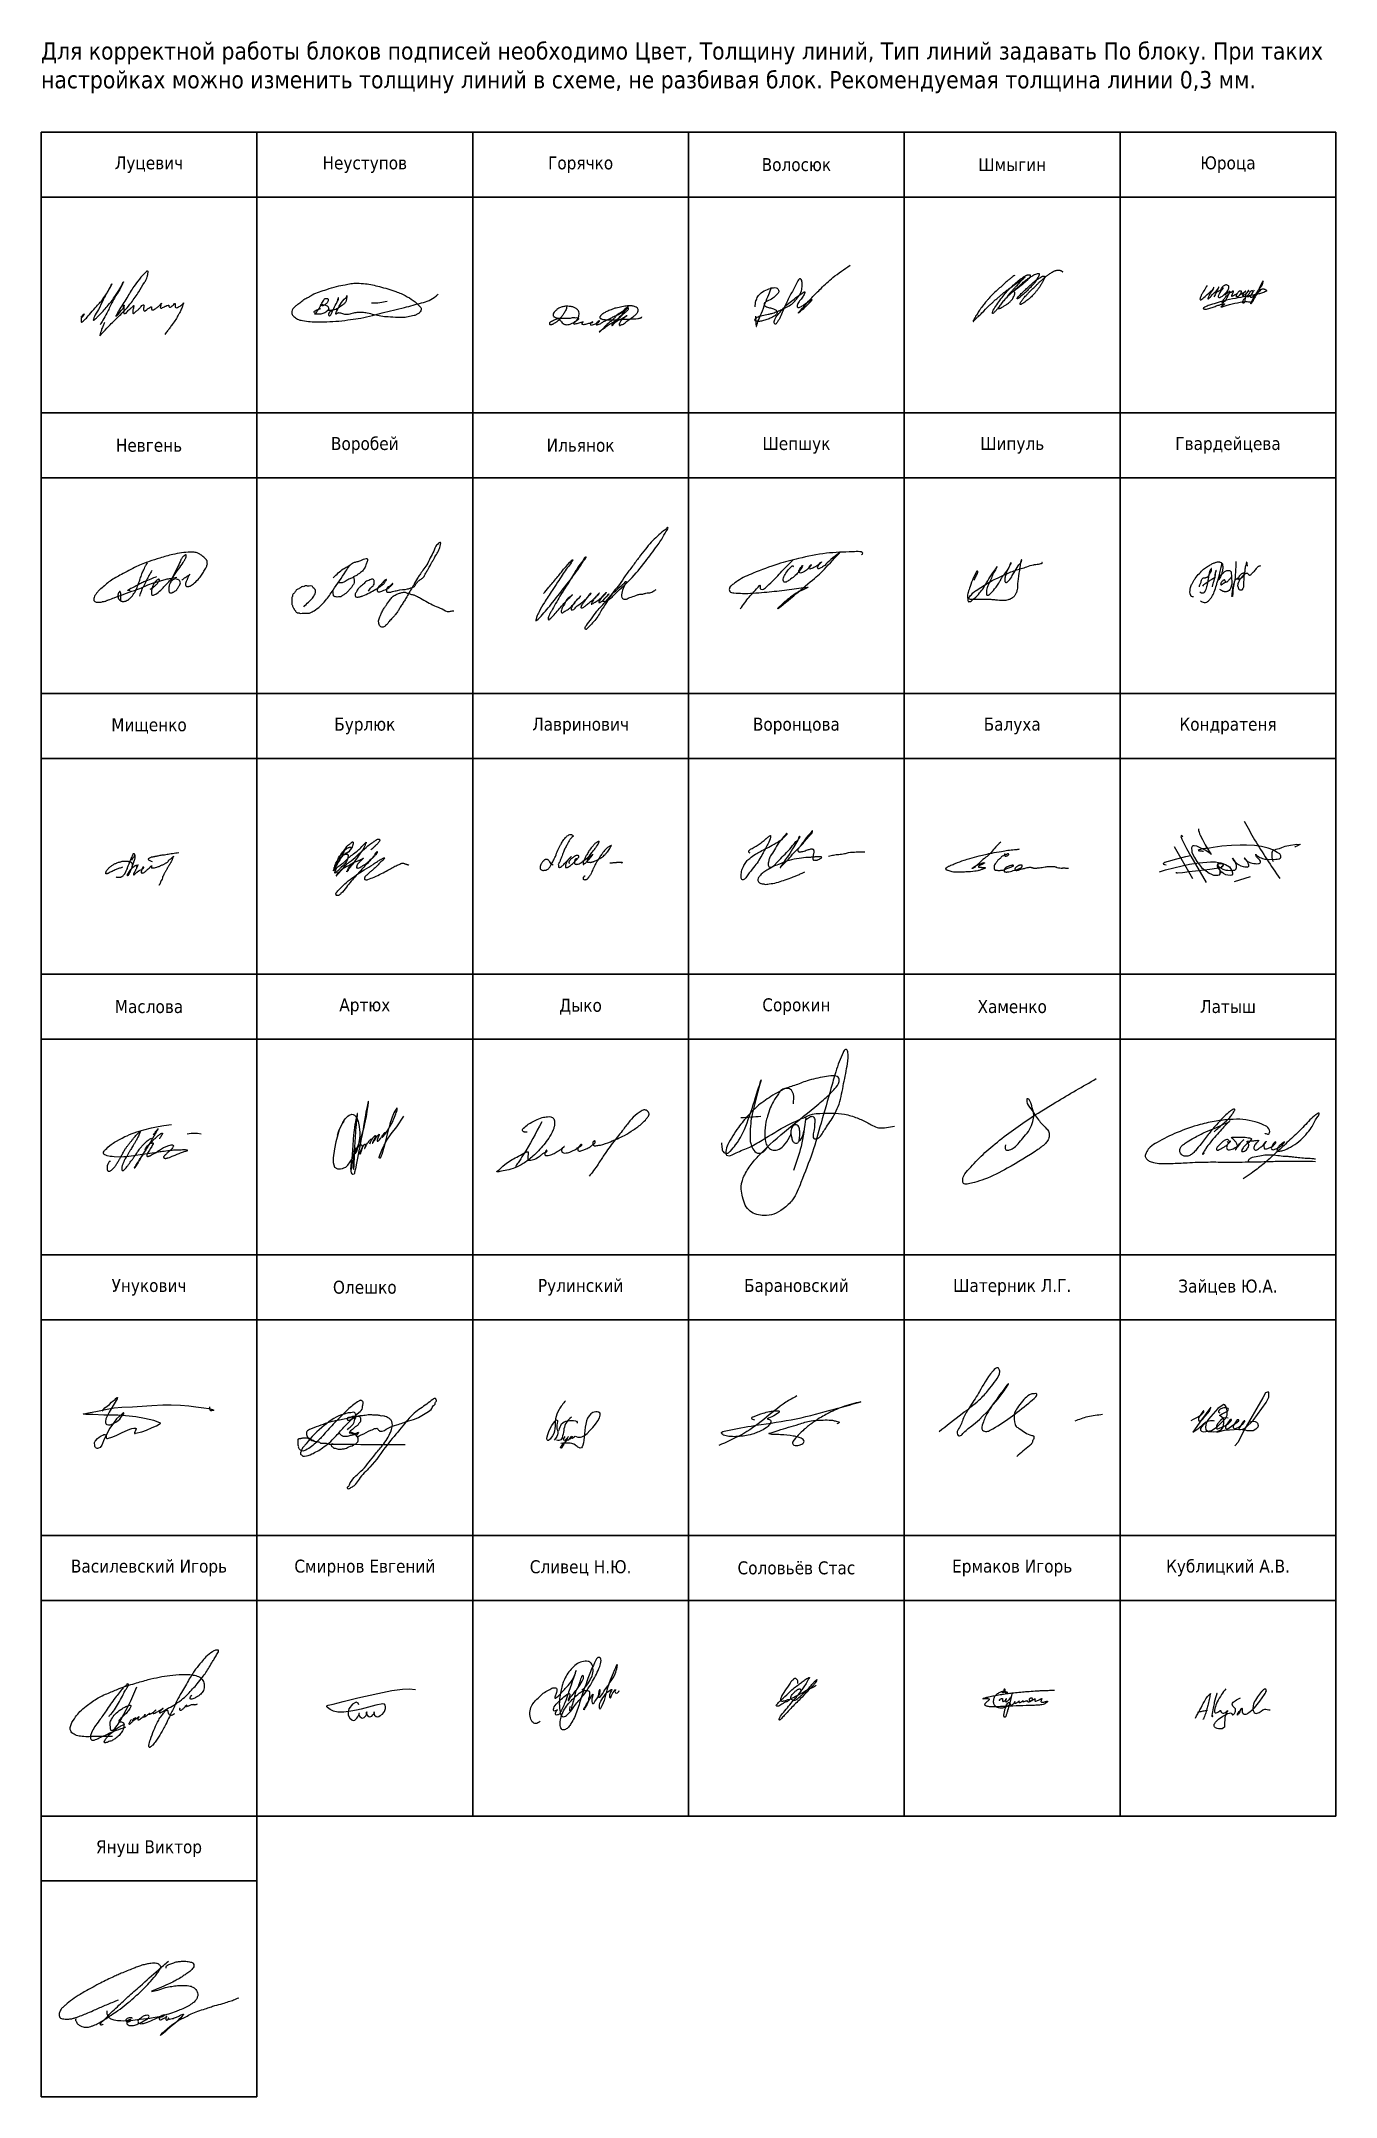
# Model space of a CAD drawing. Header units: millimetres. Extents: x 14 to 314, y 70 to 546.
import ezdxf

# ---------------------------------------------------------------- set-up
doc = ezdxf.new("R2010")
doc.units = ezdxf.units.MM
doc.layers.get('0').update_dxf_attribs({"lineweight": 30})
doc.layers.add('Other', color=7, linetype='Continuous')
doc.layers.add('Подписи', color=143, linetype='Continuous', lineweight=25)
doc.styles.add('comments', font='tahoma.ttf')

msp = doc.modelspace()

# ---------------------------------------------------------------- texts
at = {"style": 'comments'}
for s, insert, char_height, width, attachment_point in [('Для корректной работы блоков подписей необходимо Цвет, Толщину линий, Тип линий задавать По блоку. При таких настройках можно изменить толщину линий в схеме, не разбивая блок. Рекомендуемая толщина линии 0,3 мм.', (13.88194736059269, 539.5316222391514), 4, 300, 4), ('{\\fTahoma|b0|i0|c204|p34;Луцевич}', (38.88194736059269, 517.0795383758086), 3, 50, 5), ('{\\fTahoma|b0|i0|c204|p34;Неуступов}', (88.88194736059269, 517.0795383758086), 3, 50, 5), ('{\\fTahoma|b0|i0|c204|p34;Горячко}', (138.8819473605927, 517.0795383758086), 3, 50, 5), ('{\\fTahoma|b0|i0|c204|p34;Юроца}', (288.8819473605927, 517.0795383758086), 3, 50, 5), ('{\\fTahoma|b0|i0|c204|p34;Волосюк}', (188.8819473605927, 517.0795383758086), 3, 50, 5), ('{\\fTahoma|b0|i0|c204|p34;Шмыгин}', (238.8819473605927, 517.0795383758086), 3, 50, 5), ('{\\fTahoma|b0|i0|c204|p34;Невгень}', (38.88194736059269, 452.0795383758086), 3, 50, 5), ('{\\fTahoma|b0|i0|c204|p34;Воробей}', (88.88194736059269, 452.0795383758086), 3, 50, 5), ('{\\fTahoma|b0|i0|c204|p34;Ильянок}', (138.8819473605927, 452.0795383758086), 3, 50, 5), ('{\\fTahoma|b0|i0|c204|p34;Шепшук}', (188.8819473605927, 452.0795383758086), 3, 50, 5), ('{\\fTahoma|b0|i0|c204|p34;Шипуль}', (238.8819473605927, 452.0795383758086), 3, 50, 5), ('{\\fTahoma|b0|i0|c204|p34;Гвардейцева}', (288.8819473605927, 452.0795383758086), 3, 50, 5), ('{\\fTahoma|b0|i0|c204|p34;Мищенко}', (38.88194736059269, 387.0795383758086), 3, 50, 5), ('{\\fTahoma|b0|i0|c204|p34;Бурлюк}', (88.88194736059269, 387.0795383758086), 3, 50, 5), ('{\\fTahoma|b0|i0|c204|p34;Лавринович}', (138.8819473605927, 387.0795383758086), 3, 50, 5), ('{\\fTahoma|b0|i0|c204|p34;Воронцова}', (188.8819473605927, 387.0795383758086), 3, 50, 5), ('{\\fTahoma|b0|i0|c204|p34;Балуха}', (238.8819473605927, 387.0795383758086), 3, 50, 5), ('{\\fTahoma|b0|i0|c204|p34;Кондратеня}', (288.8819473605927, 387.0795383758086), 3, 50, 5), ('{\\fTahoma|b0|i0|c204|p34;Артюх}', (88.88194736059266, 322.0795383758086), 3, 50, 5), ('Дыко', (138.8819473605927, 322.0795383758086), 3, 50, 5), ('Сорокин', (188.8819473605927, 322.0795383758086), 3, 50, 5), ('{\\fTahoma|b0|i0|c204|p34;Маслова}', (38.88194736059266, 322.0795383758086), 3, 50, 5), ('Хаменко', (238.8819473605927, 322.0795383758086), 3, 50, 5), ('Латыш', (288.8819473605927, 322.0795383758086), 3, 50, 5), ('Унукович', (38.88194736059265, 257.0795383758086), 3, 50, 5), ('Олешко', (88.88194736059262, 257.0795383758087), 3, 50, 5), ('Рулинский', (138.8819473605926, 257.0795383758086), 3, 50, 5), ('Барановский', (188.8819473605926, 257.0795383758087), 3, 50, 5), ('Шатерник Л.Г.', (238.8819473605926, 257.0795383758087), 3, 50, 5), ('Зайцев Ю.А.', (288.8819473605926, 257.0795383758087), 3, 50, 5), ('Василевский Игорь', (38.88194736059263, 192.0795383758086), 3, 50, 5), ('Смирнов Евгений', (88.88194736059262, 192.0795383758086), 3, 50, 5), ('Сливец Н.Ю.', (138.8819473605926, 192.0795383758087), 3, 50.00000000000003, 5), ('Соловьёв Стас', (188.8819473605926, 192.0795383758087), 3, 50.00000000000003, 5), ('Ермаков Игорь', (238.8819473605926, 192.0795383758086), 3, 50, 5), ('Кублицкий А.В.', (288.8819473605927, 192.0795383758087), 3, 50, 5), ('Януш Виктор', (38.88194736059262, 127.0795383758086), 3, 50, 5)]:
    msp.add_mtext(s, dxfattribs=dict(at, insert=insert, char_height=char_height, width=width, attachment_point=attachment_point))

# ---------------------------------------------------------------- blocks, each defined once
blk = doc.blocks.new('venia_sign')
at = {"color": 0, "linetype": 'ByBlock', "lineweight": -2}
for points in [[(0.2748528497926372, -9.956409983479546), (0.4793157763728004, -8.570452905043282), (0.9329674114745785, -7.561322891859447), (1.69355931278335, -6.696331983332641), (3.137578151858065, -5.891582399688957), (4.543260900961855, -5.514755334436416), (5.150259988730909, -5.540303061005773), (5.559185841891008, -5.795778943684525), (5.738090000586567, -6.440855409146877), (5.329165178354401, -7.066771598312641), (4.351268079913211, -7.949957439346974), (3.092544122433196, -8.607808113847511), (2.44720791376551, -9.035729940731528), (2.424329558776094, -9.060382165719886), (2.390367696464978, -9.14100911732561), (2.364896557463567, -9.283167745899334), (2.407348112156455, -9.527170835737081), (2.708760542230834, -9.79239212674014), (3.173129705201859, -10.0161983712697), (4.071340190122442, -10.240661547461), (4.562029976797135, -10.4069302595255), (5.123412560800602, -10.72284039754385), (5.331331158159514, -11.05953447032374), (5.348015697504593, -11.45193012445117), (5.069404302816679, -11.8135647806435), (4.000150485479821, -12.47578647096879), (3.031247203230237, -12.87898761367029), (1.952985136709344, -13.19932408807432), (1.083882904903362, -13.33649556807546), (0.451807523570892, -13.26998780664684), (0.3353734801838755, -13.21179403402715), (0.2605219191551669, -13.08709249997872), (0.2605219191551669, -12.87094331259624), (0.6056683784000825, -12.45942818108591), (0.9802189671062251, -12.22573476929455), (1.944964516584264, -11.95554776643615), (3.338023551879246, -11.65626422302154), (4.146264947041914, -11.46344233319184), (5.160910506277446, -11.11012166580832), (6.268264331064643, -10.63907815314445), (7.550091385845803, -10.02724934483325), (8.80176585741117, -9.283197480700949), (9.659642313826112, -8.41275403938215), (10.56149712935633, -7.226916324276146), (11.08601681955349, -5.92754145583541), (11.1772374559481, -4.719351468063962), (11.0746137245402, -3.853101325267801), (10.80095181535614, -3.476966458534605), (10.64461570231094, -3.43339598470385), (10.46213731611226, -3.492236316380115), (10.18547746819797, -3.89234918876474), (9.24277419107159, -5.777454699365592), (7.946189401445849, -8.153775673686084), (7.281132570365003, -9.617205048738072), (6.827839698219918, -10.54192072640984), (6.253179792032483, -12.01513077664373), (5.651873488881733, -13.12478931324705), (5.24622186316617, -13.71055314774372), (5.003439341463832, -13.93480610580337), (4.815975387279991, -13.92251871770185), (4.720706296485446, -13.67061792627663), (4.720706296485446, -13.36956550792451), (4.862072303510672, -12.83504510906693), (5.530184805292151, -11.79733096202284), (6.595837590996894, -10.54554076561925), (7.735128535431272, -9.381791167500012), (9.073045291902304, -8.332541300476862), (9.964099074392493, -7.628409444657279), (10.89729822594916, -6.978441950096965), (11.62159218201566, -6.50107598881965), (11.72415818145339, -6.448260066234582), (11.79253448348402, -6.494862106807147), (11.78321077032058, -6.653309183055569), (11.4102704912076, -7.496171867188934), (10.76256211712769, -8.331040038753088), (10.18303313782314, -9.165908210317355), (10.01258361995599, -9.660014173348202), (10.00866506248883, -9.76111664758804), (10.05101661716219, -9.948095994670723), (10.18866097397506, -10.07510093857712), (10.45335999480847, -10.07862900735387), (10.81688068445044, -9.955152132224214), (11.60392104453933, -9.48241166135216), (12.7725676648173, -8.627736654434841), (13.19245949950312, -8.34133726967326), (13.33420179526172, -8.25215845084648), (13.42843377245151, -8.261578159367957), (13.3850863412946, -8.395333594728356), (13.2550471406081, -8.598792936928191), (11.9279901800752, -9.932014307592851), (10.88582812061338, -10.89688925500371), (10.42061565850838, -11.32500816138628), (10.29508264427011, -11.43203754222844), (10.3040084192113, -11.36811255949073), (10.32765687744393, -11.29891760181232), (10.42266514344522, -11.17796541878459), (13.39823892118613, -7.841973778827821), (15.56350223119478, -5.66438223874303), (18.3107594694435, -3.179702807102842), (22.27324993501827, -0.2877050000097938)], [(0.3709704957223039, -12.10546294211298), (0.4056558348013368, -12.79394786755455), (0.4452967696277028, -13.67560521067827), (0.4898933002015156, -14.32446568372103), (0.5295342350278816, -14.48791890550729), (0.5691751698542475, -14.48791890550729), (0.6088161046806135, -14.39876260271478), (0.6407168344239835, -14.2639406989536), (1.024443790891155, -13.13783805486247), (1.736976217287975, -11.42085711504762), (2.632434043156422, -9.100269708421024), (3.432347395572378, -7.08990952177561), (4.104230016986776, -5.388809885680701)]]:
    blk.add_spline(points, degree=3, dxfattribs=at)
blk = doc.blocks.new('Mischenko')
at = {"linetype": 'Continuous'}
for points in [[(114.1213357485971, 29.79864951571767), (110.3492056791641, 31.33018709013322), (107.2843500626665, 32.62610342840708), (104.6910105750148, 35.21793610495524), (104.5731314129702, 36.16042074251845), (104.9267683797715, 37.22071584465084), (105.2804058659054, 38.04539001764465), (105.6340428327067, 38.51663218292492), (106.4591964476866, 38.75225341906639), (107.6379870294678, 39.69473805662938), (110.7028426459655, 41.10846485947286), (113.7676982624631, 42.05094949703607), (116.0074007833135, 42.28657073317754), (119.7795308527463, 42.99343413459928), (122.6086281451547, 43.70029753602103), (126.0271212477863, 44.28935047287314), (135.8110833881699, 46.29213021256896), (144.1804971420156, 47.23461485013195), (156.5577987700508, 49.47301582596924), (171.6463190477825, 51.47579556566507), (179.0727005439362, 52.65390143936975)], [(40.64261619792967, 16.04544561571811), (32.86259773497454, 13.57142371074224), (24.49318398112882, 10.7439697980526), (19.30650552515817, 8.505568822215537), (14.35558487394405, 6.149357381808841), (9.522542865441892, 3.910956405971774), (5.750412796008959, 1.672555430134707), (3.274952470402013, 0.612260328002094), (1.50676659773012, -0.2124138449917155), (0.09221769185967332, -0.2124138449917155), (-0.615056761075607, 0.3766390918606248), (-0.9686937278768255, 2.379418831556222), (-0.4971775990309197, 4.500009342824114), (0.2100968539043606, 6.502789082519939), (1.50676659773012, 8.505568822215537), (2.921315503600681, 10.39053809734196), (5.043138343073679, 12.51112830160673), (7.282840863924093, 15.22077174972696), (10.81921260926777, 17.93041489084453), (14.11982654985468, 20.286626331251), (17.42044049044171, 22.40721684251866), (20.72105391169589, 24.40999658221449), (24.13954701432749, 25.82372338505775), (26.61500733993466, 27.00182925876243), (30.15137908527822, 28.53336652617509), (32.50896076817321, 29.00460899845825), (35.9274533514722, 29.94709363602124), (39.11018813001442, 30.88957827358445), (42.52868123264602, 31.12519920272325), (45.94717381594501, 31.36082043886472), (49.01202995177528, 31.36082043886472), (50.66233666240248, 31.12519920272325), (54.43446673183541, 31.00738873815385), (56.32053176655188, 30.41833580130151), (58.91387125420351, 29.94709363602124), (60.56417796483072, 29.00460899845825), (62.21448519479054, 27.94431389632564), (63.62903358132837, 25.70591292048857), (64.1005502295069, 23.46751194465128), (64.21842887221896, 20.87567926810334), (63.86479190541763, 17.22355148942279), (62.80388048568113, 13.80704463988104), (59.14962905896016, 6.031546610236774), (56.6741687333531, 0.612260328002094), (55.49537815157191, -1.6261406478352), (54.67022505592467, -2.804246521539881), (54.19870840774604, -3.511109922961396), (53.72719227890013, -4.100162859813736), (53.25567615005423, -4.689215489663411), (52.78416002120821, -4.689215489663411), (52.43052253507426, -4.92483672580488), (52.43052253507426, -4.33578378895254), (52.43052253507426, -3.393299151389328), (52.54840169711895, -2.568625285398412), (52.66628085916363, -1.861761883976669), (52.78416002120821, -1.154898482554927), (53.25567615005423, -0.4480347741305195), (53.84507144094482, 0.730070792571496), (54.43446673183541, 1.436934193993238), (57.26356402424369, 6.031546610236774), (61.03569409367663, 10.86178026262201), (63.74691274337295, 13.92485541145288), (66.92964752191529, 16.75230901713985), (68.93359171867644, 18.166036126986), (69.6408661716116, 19.22633122911839), (71.52693120632807, 20.1688158666816), (72.82360095015395, 20.64005803196187), (74.00239153193513, 20.99348973267251), (75.18118211371632, 20.99348973267251), (75.77057740460691, 20.52224756739247), (75.77057740460691, 19.46195246525986), (75.41694043780558, 18.166036126986), (75.18118211371632, 17.34136195399196), (74.94542378962706, 16.39887731642898), (74.70966598487041, 15.45639267886577), (74.70966598487041, 14.98515051358549)], [(24.61106314317351, -7.632125769809818), (26.26137037313333, -8.221178706662158), (28.97258850349704, -8.574610407372802), (31.91956547728273, -8.574610407372802), (34.04138831675573, -8.456799942803627), (35.9274533514722, -7.985557470520689), (37.81351838618866, -7.278694069098947), (39.46382561614837, -6.45402020310803), (41.58564845562159, -4.922482628692251), (43.94323013851658, -2.448460416713715), (45.82929517323305, 0.02556148826215576), (46.89020659296966, 1.910530763388579), (47.95111801270616, 3.795500038515002), (48.65839246564133, 5.444848077499728), (49.60142524266598, 7.565438281764727), (52.194764210985, 13.22034610714377), (53.72719227890013, 17.34371605110459), (55.25962034681527, 21.70270753820955), (57.61720151037764, 27.00418335587483), (59.50326654509411, 31.71660654369089), (60.91781545096467, 35.48654478694061), (62.92175912839309, 40.19896797475667), (64.80782416310956, 44.79358039100021), (66.45813139306938, 48.79913987039163), (67.04752668395997, 49.97724574409631), (67.75480113689514, 50.44848790937658), (68.22631726574116, 50.44848790937658), (68.81571255663175, 49.85943497252401), (69.1693500427657, 49.50600327181337), (69.6408661716116, 48.68132940582223), (70.11238230045763, 47.62103399668695), (70.11238230045763, 46.56073889455456), (70.46601926725884, 45.14701209171108), (70.81965675339279, 43.61547451729552), (70.93753591543748, 41.9661264783108), (70.34814062454689, 37.48932452663644), (69.52298700956703, 34.42624968480823), (68.69783339458706, 32.4234699451124), (68.10843810369647, 30.65631113455538), (67.40116365076119, 28.65353139485978), (66.92964752191529, 26.41513041902272), (65.98661526422336, 24.29454021475749), (65.39721997333277, 21.82051800277895), (64.21842887221896, 19.69992779851373), (63.39327577657173, 17.22590558653519), (63.5111549386163, 17.57933728724606)], [(70.46601926725884, 45.73606502856342), (66.34025223102469, 39.13867256562116), (64.1005502295069, 36.07559772379295), (62.56812216159176, 32.89471211039267)], [(78.33797259139658, 23.2342451126251), (77.63069813846141, 20.171169963794), (76.33402839463554, 17.34371605110459), (75.03735865080967, 14.39845167384556), (73.85856806902848, 11.57099806815904), (72.67977696791456, 9.45040755689115), (71.38310774342142, 7.094196116484454), (70.32219580435219, 5.209226841358259), (69.37916354666027, 3.559878802373305), (68.78976825576967, 2.263962464099222), (67.61097767398849, 0.2611827244036249), (67.13946102580996, -1.15254407843986), (67.25734018785454, -2.212839487574911), (67.49309851194391, -2.566271188285782), (67.72885631670056, -2.566271188285782), (68.31825160759115, -2.566271188285782), (68.78976825576967, -2.330649952144313), (69.37916354666027, -1.977218251433442), (70.08643799959555, -1.15254407843986), (71.38310774342142, -0.09224897630724627), (71.85462387226733, 0.614614425114496), (73.1512936160932, 1.67490952724711), (74.21220503582981, 2.85301540095179), (75.74463310374495, 3.795500038515002), (76.92342368552613, 4.620173904505918), (77.74857678117337, 5.209226841358259), (78.45585123410865, 5.680469313641197), (79.8704001399791, 6.622953951204408), (80.93131155971571, 7.329817352625923), (82.22798130354147, 8.390112454758537), (83.05313491852144, 9.214786627752346), (87.76829776497891, 10.8641346667373), (90.24375809058586, 12.51348270572203), (91.6583064771238, 13.80939904399611), (92.01194396325775, 14.16283074470698), (92.60133925414834, 14.63407290998703), (92.8370975782376, 14.8696941461285), (93.30861370708351, 15.81217878369171), (92.95497622094956, 16.40123172054405), (92.01194396325775, 16.63685264968285), (91.54042783441173, 16.40123172054405), (91.06891118623321, 16.28342094897198), (90.59739505738719, 15.92998924826111), (90.24375809058586, 15.57655754755024), (89.89012060445191, 14.98750461069812), (89.30072531356132, 14.16283074470698), (88.82920918471541, 13.33815657171317), (88.59345086062615, 12.27786146958056), (88.00405556973556, 11.33537683201757), (87.76829776497891, 10.27508172988496), (87.29678111680028, 8.979165391610877), (86.82526498795426, 6.97638565191528), (86.82526498795426, 6.387332715062939), (86.47162802115304, 5.327037612930326), (86.47162802115304, 4.620173904505918), (86.47162802115304, 3.913310503084176), (86.589506663865, 3.324257566231836), (86.82526498795426, 2.85301540095179), (86.94314414999894, 2.499583700240692), (87.17890195475559, 2.263962464099222), (88.00405556973556, 1.910530763388579), (88.23981389382482, 1.792720298819177), (90.0079997664966, 2.146151999530048), (92.12982312530232, 2.735204936382161), (98.61317132509896, 7.565438281764727), (104.0356086244916, 12.39567193414996), (107.5719803698353, 15.34093631140877), (109.4580454045517, 17.69714805881813), (110.2831990195316, 18.63963238937868), (110.8725943104222, 19.11087486166161), (111.2262312772235, 19.11087486166161), (111.5798687633575, 19.58211702694166), (111.9335057301588, 20.0533594992246), (112.1692640542481, 20.171169963794), (112.2871432162927, 20.52460166450487), (111.9335057301588, 19.11087486166161), (111.8156265681141, 17.34371605110459), (111.4619896013128, 15.92998924826111), (111.8156265681141, 14.98750461069812), (112.4050218590047, 14.75188368155932), (112.7586593451387, 14.51626244541785), (113.7016916028306, 14.51626244541785), (114.1732082510091, 14.63407290998703), (116.7665477386608, 14.51626244541785), (119.2420080642679, 14.98750461069812), (124.8836951416843, 16.75466342125492), (129.1273413399631, 17.93276898795693), (132.3100761185055, 19.22868532623079), (133.8425041864207, 20.171169963794), (136.9073598029181, 21.34927583749868), (140.0900945814606, 22.5273814042007), (142.9191918738688, 23.70548727790538), (145.2767735567638, 25.2370248523207), (148.4595078159737, 26.76856211973336), (149.874056721844, 28.18228922957951), (152.2316378854064, 29.94944773313387), (153.7640659533217, 31.71660654369089), (154.9428565351027, 33.36595458267561), (157.0646798939085, 35.13311308622997), (159.3043818954261, 36.66465066064529), (161.6619635783213, 38.90305163648236), (162.9586328028145, 40.43458890389525), (164.9625769995755, 41.8483160137414), (166.7307628722474, 43.26204281658465), (165.9056097766002, 42.31955817902144), (165.0804561616203, 41.61269477759993), (164.6089400327742, 40.31677843932584), (164.1374239039283, 38.90305163648236), (163.9016655798391, 37.72494576277791), (163.3122702889486, 36.19340818836235), (162.6049958360131, 34.30843891323593), (161.3083260921874, 31.48098530754942), (160.1295355104062, 29.00696309557065), (158.8328657665802, 26.88637289130565), (157.3004376986651, 24.17672944318542), (156.0037684741719, 22.29176047506189), (154.2355820821676, 19.22868532623079), (152.7031545335849, 16.87247388582432), (151.4064847897591, 14.63407290998703), (150.3455728506901, 12.63129317029143), (148.931024464152, 10.03946049374349), (147.0449594294357, 7.094196116484454), (145.5125313615204, 4.266742203795047), (143.8622246508935, 1.557099062677707), (142.9191918738688, -0.4456806770181174), (141.5046434873311, -3.390945054276926), (140.9152476771078, -4.922482628692251), (140.0900945814606, -6.571830667677204), (139.0291826423913, -8.810231643514271), (138.9113039996791, -9.870526745646885), (136.671601478829, -15.73748966181711), (135.6106900590923, -17.62245893694353), (134.7855364441125, -19.27180697592848), (134.1961411532218, -20.92115501491321), (133.3709875382419, -22.68831351846757), (132.6637136046393, -24.33766155745229), (131.7206808276146, -25.98700959643725), (131.0134063746796, -27.28292593471133), (130.4240110837891, -28.10760010770491), (129.7167366308536, -28.34322103684372)]]:
    blk.add_spline(points, degree=3, dxfattribs=at)
blk = doc.blocks.new('Neuhen')
at = {"linetype": 'Continuous'}
for points in [[(20.23962910146315, 4.842307887318952), (20.57476361875388, 5.081550095501484), (20.7542992923029, 5.284906036099528), (20.9936808203679, 5.404527776618806), (21.13731030420649, 5.488262613125471), (21.34078469756173, 5.619846018554313), (21.4963825963041, 5.787315691567642), (21.62804272023959, 5.859088226736844), (21.85545488840171, 5.942823063243509), (21.95120787762721, 6.002633933503148), (22.02302214704696, 6.07440646867235), (22.10680577636958, 6.205989874101192), (22.04695992185384, 6.122255037594414), (21.91529979791835, 5.954785364581085), (21.77167125907886, 5.739467122645578), (21.64001113514337, 5.428451742865832), (21.53228973101386, 5.177247233345724), (21.43653674178813, 4.878194154903554), (21.30487756285197, 4.650913611630472), (21.20912457362624, 4.435595369694965), (21.1492796641096, 4.232239429097035), (21.07746444969075, 3.95711031690189), (21.07746444969075, 3.801602945226023), (21.11337158440051, 3.646095573550156), (21.16124807901338, 3.550398435705915), (21.20912457362624, 3.442738996524213), (21.29290820294887, 3.382928762692586), (21.37669183227149, 3.347042495107985), (21.484413236401, 3.335080193770409), (21.68788762975623, 3.323117892432947), (21.85545488840171, 3.37096646135501), (22.05892928175672, 3.418815030277074), (22.23846495530597, 3.490587565446276), (23.1600839328562, 4.184390860174858), (24.28517730376166, 5.260982069852389), (24.96741475324689, 6.229913840348217), (25.47011652918286, 7.103149109427704), (25.75870983573441, 7.576153243987278), (26.05793721831537, 8.234070271131372), (26.141720847638, 8.604895884742632), (26.12975148773489, 8.820214126678138), (26.12975148773489, 8.915911264522379), (26.10581371292801, 9.17907743895205), (26.04596785841227, 9.37047171464053), (25.97415358899252, 9.466168852484657), (25.51932830766941, 9.992501837771897), (25.10041110605516, 10.32744182022668), (24.39423493676395, 10.8298508392669), (23.80775047650445, 11.14086621904664), (23.32898742037446, 11.24852502180033), (22.83825500434136, 11.32029755696954), (22.22783182427565, 11.32029755696954), (18.13978228283008, 10.77334493979072), (15.15465454099308, 9.933757620898177), (12.68902499092314, 9.144257188325355), (9.728625988225758, 7.967854333560126), (6.229157860270789, 6.13304376563633), (3.631868186265365, 4.625816072087787), (1.496401512679995, 2.837745415449831), (0.8740089727116356, 2.275525526149977), (0.3593387818716565, 1.653495403018496), (0.02420520958025918, 1.103237815056218), (-0.1792691837749771, 0.5410179257563641), (-0.1792691837749771, 0.2180402446391554), (-0.1074549143554577, 0.03860827028825042), (-0.03564064493571095, -0.02120196354337622), (0.07208075919379553, -0.1049368000500408), (0.3713081417747617, -0.260444808154034), (0.5149366806140279, -0.2724064730634836), (0.7662875685821291, -0.2963310757385216), (0.969761961937138, -0.2963310757385216), (1.257019984614999, -0.2843687744010595), (1.747752400648096, -0.212596239231857), (1.963195208907109, -0.1049368000500408), (2.489834759649966, -0.06905053246555326), (2.717246927812084, 0.07449517430086416), (2.956629400876182, 0.1821539770545542), (3.243886478554941, 0.2658888135612187), (4.560485827911634, 0.7443738663544082), (6.810671624723454, 1.581722231421281), (9.247334114229034, 2.457771785269756), (10.87512831607137, 3.03195333947906), (12.84166315216225, 3.909260475123688), (14.44551957919771, 4.399707829254339), (15.29532428732841, 4.650912338774447), (16.34860338881413, 4.973890019891655), (17.39468254137364, 5.227353848934513), (19.07035323782861, 5.550331530051722)], [(12.91183690296589, 2.718000207891805), (13.49580483034833, 3.062871649825865), (13.85414852806048, 3.354685995803038), (14.29212447359714, 3.792407196554677), (14.58410843728848, 4.08422154253185), (14.78318858435046, 4.362771455412712), (14.96899621760872, 4.601528069004985), (15.00881281402076, 4.720906694015071), (15.04862846543347, 4.82702088592896), (15.04862846543347, 4.919871281174551), (15.02208438282514, 4.986192810227749), (14.82300423576316, 5.02598547308844), (14.69028476772132, 4.959663944035242), (14.47793305185473, 4.813757089260662), (14.30539698740085, 4.654585801389885), (14.10631684033888, 4.535207176379799), (14.01341302370975, 4.362771455412712), (13.78778879403944, 4.031164446574962), (13.57543707817285, 3.686293004640788), (13.4029010137192, 3.27510003365353), (13.30999719708984, 2.903700361955089), (13.25690903187342, 2.63841424574241), (13.21709338046071, 2.386393199053941), (13.21709338046071, 2.160900382129967), (13.19054929785261, 1.882350469249104), (13.21709338046071, 1.577271690175621), (13.30999719708984, 1.365043306347957), (13.52234891295643, 1.33851444015545), (13.69488497741031, 1.378307739444153), (13.98686894110142, 1.497685728026227), (14.26558039098904, 1.603800556368128), (14.46466053805102, 1.736442978046512), (15.65914047542401, 2.797585533613187), (16.53509236649779, 3.752614533693986), (18.2369981308218, 5.601598353947452), (19.4712937196075, 7.40554088933925), (20.54737565185746, 8.923721509362508), (20.89244778076522, 9.494085768220543), (21.03843976261078, 9.759371884433222), (21.15788766184801, 9.971600268261), (21.21097582706466, 10.18382865208866), (21.25079147847737, 10.31647171019506), (21.26406399228108, 10.47564299806584), (21.26406399228108, 10.62154985284042), (21.22424739586904, 10.66134315212912), (21.17116017565172, 10.66134315212912), (21.07825541402349, 10.66134315212912), (20.90572029456894, 10.60828605617223), (20.75972831272315, 10.44911413187333), (20.60046381707389, 10.34299993995955), (20.40138367001191, 10.11750712303558), (20.22884855055736, 9.905278739207802), (20.02976840349515, 9.600199960134432), (19.92359207306231, 9.334914480349767), (19.69796878839134, 8.804343520780435), (18.17062138681513, 5.678914177297656), (17.86536585431941, 4.962643063665041), (17.65301319345372, 4.445335900763894), (17.46720556019523, 4.007614700012141), (17.32121357834967, 3.649478824981884), (17.25485384432886, 3.238285853994626), (17.21503819291615, 2.880150615392381), (17.21503819291615, 2.641393365372096), (17.21503819291615, 2.468957644405123), (17.21503819291615, 2.349579019394923), (17.28139792693696, 2.150615068663456), (17.40084582617442, 1.951650481503975), (17.54683780801997, 1.898593385547088), (17.75918952388656, 1.885328952450777), (17.99808532236125, 1.872064519354581), (18.18389295561974, 2.03123644365337), (18.40951718528981, 2.097557336278555), (18.59532481854831, 2.256729260577345), (18.79440496561028, 2.389371682255614), (19.04657327788868, 2.548542970126505), (19.16602117712614, 2.787300220146676), (19.29874064516798, 2.986264807306156), (19.45800514081725, 3.264814720187132), (19.88270857255043, 3.954557604055253), (19.86943700374582, 4.432071467667697), (19.69690093929216, 4.750414043409251), (19.45800514081725, 4.896321534611843), (19.24565247995156, 4.989171293429422), (18.807677479414, 5.135078784632015), (18.30334085485697, 4.949378630568731), (17.87863742312402, 4.697356947452363), (17.6397416246491, 4.432071467667697)], [(6.124435883611113, 0.134190214658247), (6.082307819149037, 0.5853056798251828), (6.106381673841042, 1.126644365311222), (6.08832651907187, 1.421373551686656), (6.08832651907187, 1.83038484737142), (5.998050745225555, 1.974741999881758), (5.955921735764377, 2.131128915101385), (5.925830126148867, 2.203307491356668), (5.889719816610295, 2.239396779484196), (5.847590807149118, 2.221352135420375), (5.763333733225863, 2.13714379645603), (5.703150513994615, 2.04692057613704), (5.588800885456294, 1.914593186335765), (5.528617666225045, 1.800310440598423), (5.468433501994696, 1.613849755033812), (5.438341892378958, 1.403328907622836), (5.438341892378958, 1.126644365311222), (5.462415747070963, 0.886049747555262), (5.516580266379606, 0.6454544933711759), (5.576764430609956, 0.4950824595061931), (5.70916826891812, 0.3326806629319208), (5.799444042764208, 0.2183985536225919), (5.925830126148867, 0.1221604519489574), (6.118418128687381, 0.01389258756614709), (6.304987431303289, -0.07633063275284258), (6.503594133764636, -0.1124199208803702), (6.756365355534399, -0.1064050395258391), (6.991082367534318, -0.05828598868902191), (7.243853589304308, -0.004152056497559897), (7.388294827457912, 0.04998187569378842), (7.568845430150986, 0.1762943841404194), (7.68319505868908, 0.2183985536225919), (8.242902966536576, 0.6274098493073552), (8.567895752382583, 0.9401836797466103), (8.953071757459838, 1.46949260252336), (9.312294304430452, 1.942618931265542), (9.474789752354354, 2.255392761704798), (9.70348806443144, 2.718537989581023), (9.90811252181652, 3.151609447112151), (10.06459021481669, 3.668888607179838), (10.38405570032523, 4.459838822815414), (10.57664370286375, 5.133504898102615), (10.77524946032599, 5.698903109007006), (10.9983401471336, 6.279333113659618), (11.16083654005661, 6.730448578826554), (11.3955526070572, 7.253743256676785), (11.68483198302988, 7.815431092139761), (11.79918066656887, 8.116174523441714), (11.97371351433821, 8.386844184398797), (12.29268760026139, 8.819915005501912)], [(14.33075131601277, 5.609388869518511), (13.06108346206588, 5.065561750417373), (11.46163167631494, 4.406376958628471), (10.52174775417234, 3.94494817716145), (9.433461157217835, 3.351682055479841), (7.965923700187886, 2.610099562484947), (7.652629059473611, 2.428823856117901), (7.784542443195505, 2.511222193752019), (7.899966535827389, 2.494742526225195), (7.998901337369034, 2.478262858698372), (8.180282594361188, 2.461783191171548), (8.295707631992173, 2.461783191171548)], [(13.27621442058808, 7.094550966680913), (12.6166475019786, 5.875060024692061), (12.10548231318216, 4.919242490276474), (11.72623145310649, 4.111741327174173), (11.44591444957337, 3.501996174393753), (11.05017429840791, 2.859291050131674), (10.78634753096412, 2.200106894770784), (10.60496627397174, 1.771636811929397), (10.42358501697959, 1.145411991622268)]]:
    blk.add_spline(points, degree=3, dxfattribs=at)
blk = doc.blocks.new('Vorobey')
for points in [[(25.34229946106461, 2.177441874528085), (26.39742535234291, 3.507032799877379), (27.22316579408471, 4.515691918721132), (27.26904502838079, 5.249263915589836), (27.26904502838079, 5.707742452216735), (26.9937910664994, 6.074525281516799), (26.67266859227311, 6.212072011638156), (26.12217139046152, 6.074525281516799), (25.47992644200713, 5.799438159541751), (24.70005451261022, 5.478500014769452), (24.19543654509653, 5.065872500939804), (23.69081857758283, 4.561542941517473), (23.04856290717726, 4.01136235929971), (22.49806570536566, 3.552883822672811), (21.90169999120917, 2.865162848600448), (21.48882977033827, 2.177441874528085), (21.25945504275296, 1.810659045227112), (20.98420108087157, 1.306329485804781), (20.98420108087157, 0.9395403182370501), (21.03008031516947, 0.4352107588147192), (21.25945504275296, 0.2976703669601193), (21.71820449792176, 0.2518193441646872), (22.17694323113756, 0.2976703669601193), (22.77331966724705, 0.4810617816110607), (23.09444214147516, 0.5269064661397351), (23.50731236234424, 0.6644531962610927), (27.80033921345421, 2.853861718707776), (28.95318497885819, 3.545163813581894), (29.69100541096122, 4.052123753770502), (30.15213513956041, 4.374728862738266), (30.56716047286318, 4.74342584864462), (30.84384045441402, 5.158208373222806), (31.02830092341537, 5.48081348219057), (31.25886578771497, 5.803424929425091), (31.35109602221564, 6.0338589610501), (31.21275067046554, 6.0338589610501), (30.98218580616413, 5.987773422378268), (30.7055058246151, 5.803424929425091), (29.5526600592093, 4.420814401409189), (29.22986496040903, 4.144294831113257), (28.72260939260559, 3.683426767863239), (28.39981429380532, 3.130387627270466), (28.30759478125583, 2.715605102693189), (28.30759478125583, 2.300822578115003), (28.39981429380532, 2.116474085161826), (28.81483962710627, 1.978211130879572), (29.50654494195987, 2.116474085161826), (30.4749302383625, 2.531256609740012), (32.13502084961692, 3.360821658895475), (32.64227641742036, 3.913860799488248), (33.33398173227215, 4.466906278347778), (33.47231636207107, 4.74342584864462), (33.24175149777147, 4.605162894362365), (33.01118663347188, 4.420814401409189), (32.41171155311895, 3.913860799488248), (31.72000623826716, 3.452992736239139), (31.44331553476513, 3.084295750332785), (31.39721113946689, 2.761690641364112), (31.30498090496621, 2.254737039443171), (31.30498090496621, 2.116474085161826), (31.53554576926581, 1.932125592208649), (32.04280133706925, 1.886040053536817), (32.73450665192104, 1.932125592208649), (33.33398173227215, 2.162559623833658), (34.2101367941741, 2.300822578115003), (34.94795722627714, 2.48517107106818), (38.3442321449329, 2.964426446611469), (39.4411843725029, 3.286873098906653), (40.40907645909647, 3.60931341293508), (41.0543342761739, 4.512155165788499), (41.76412752471515, 5.414996918641009), (42.53843476081784, 6.059890223232287), (43.50633756936259, 6.769262717054517), (44.3451695149779, 8.188014042966643), (44.99043805400834, 9.284325054850342), (45.50664645206052, 10.18716680770376), (46.21643970060359, 11.54143260611727), (46.86169751768102, 12.57325175223468), (47.37790591573321, 13.54058537085348), (48.34579800232495, 15.15279961752913), (48.99106654135539, 16.70053467497291), (49.24916537940589, 17.66786195532586), (49.24916537940589, 18.37724078741485), (48.60390756232846, 18.05479413511966), (47.44243062524583, 16.70053467497291), (46.99074693670627, 15.47524626982522), (45.82928072157483, 13.21813871855829), (44.66780378449403, 10.96103116729228), (43.37727742838615, 9.155347661585438), (42.34486063227996, 7.607618942408408), (41.63506738373871, 6.575799796290994), (40.34455174958384, 4.254200379258691), (39.31212423152647, 2.577494266816757), (38.73139112395984, 1.545675120699343), (37.82802374688072, -0.002053598477687046), (37.11824122029066, -1.227342003626291), (36.27939855272234, -2.452630408774894), (35.5696053041811, -3.67791247565674), (34.98887219661628, -4.645246094275535), (34.15002952904797, -5.741557106159235), (33.31118686147965, -6.644398859012654), (32.21424535586266, -7.805195398394972), (31.56897681683222, -8.643545285482105), (31.05276841878003, -9.15946119680848), (30.21392575121354, -9.675370769867186), (29.50414322462348, -9.546393376602282), (29.3105583741326, -9.417415983337378), (28.92339939510566, -8.77252267874701), (28.72982526656779, -7.611726139364691), (29.18150895510735, -6.321952206717469), (29.5686679341361, -5.290133060599146), (29.89130220365041, -4.58075422850925), (30.53656002072785, -3.419957689126932), (31.18181783780528, -2.517115936273512), (32.47234419391316, -0.7114324305675837), (33.31118686147965, 0.3203867155507396), (33.89191996904628, 0.771810761110828), (35.11792161563972, 1.352205861668153), (36.08581370223328, 1.674652513963338), (37.24729063931591, 1.86811543472777), (38.21518272590765, 1.610160648197962), (39.31212423152647, 1.223228468404159), (40.40907645909647, 0.9652736818743506), (41.31244383617559, 0.5783415020796383), (42.60297019228346, -0.06654546424397267), (47.18433178719533, -2.581607802039798), (49.76537377745808, -3.67791247565674), (51.95926751064508, -4.516268701010631), (53.05621973821508, -4.322799441980351), (53.18526915724033, -4.322799441980351), (53.44337871724383, -4.322799441980351), (53.63695284578171, -4.322799441980351)], [(3.960892931772833, -2.94939207751122), (5.507371131225227, -1.402913878058826), (6.853296719436457, -0.0569882898475953), (7.685353972591884, 1.38417714742377), (7.685353972591884, 2.77646514152184), (7.083730064554516, 3.378089049559208), (6.872510575333138, 3.74393193643931), (6.613210488611401, 3.893638911308983), (5.794228849825231, 3.893638911308983), (5.221312045554441, 3.893638911308983), (4.190063942261986, 3.893638911308983), (4.032231748837432, 3.735806717884429), (3.502561632747529, 3.735806717884429), (2.973161171079255, 3.430157218831141), (2.622792454282887, 3.227871745873131), (2.290592271264927, 3.036075880782846), (1.779912415330841, 2.741234728489587), (1.416305765843617, 2.531306331528981), (1.198375696152539, 2.153840378327061), (1.017114361049835, 1.839886536481345), (0.7519063730485414, 1.574678548480051), (0.494174278872606, 1.316946454304116), (0.2475121492390144, 0.8897151134755745), (0.2475121492390144, 0.4861197186019126), (0.02834226448152322, 0.1065063427129189), (0.02834226448152322, -0.3154999117668922), (0.02834226448152322, -0.6590529928580509), (0.02834226448152322, -1.002599735682452), (0.02834226448152322, -1.403412720000233), (0.02834226448152322, -1.804219366051257), (0.02834226448152322, -2.147772447143325), (0.2149257633656703, -2.470944547064619), (0.2149257633656703, -2.77761870609902), (0.4617419264135378, -3.205116840627113), (0.6286787331164305, -3.494259871489874), (0.8347343336258177, -3.851158640756239), (0.9768768749224819, -4.097356744198976), (1.178357248202929, -4.298837117479479), (1.310706828753382, -4.528073315353311), (1.616742815305997, -4.834109301905983), (1.768915391637563, -4.921966179814319), (2.299429910610343, -4.921966179814319), (2.552695668711863, -5.068189233430758), (3.387976127503862, -5.068189233430758), (3.960892931772833, -5.068189233430758), (4.648395241285471, -5.068189233430758), (5.221312045554441, -5.068189233430758), (5.908814355068898, -5.068189233430758), (6.702206080828432, -4.610124306990656), (7.348424382521159, -4.237029996553133), (11.12237442904188, -0.8880862674968739), (13.64321265660692, 2.547431866883016), (17.86125017266568, 8.788476096548038), (19.14575079152746, 10.57655189679008), (20.52198843508086, 11.676900384693), (21.62298283870223, 11.99783852946439), (22.21935927481172, 12.18122994411533), (22.86160422326611, 12.4104723815617), (23.27447444413701, 12.63971481900808), (23.73322389930581, 12.82310623365902), (24.65071208769041, 13.05234867110539), (24.8800868152739, 13.05234867110539), (25.01771379621459, 12.82310623365902), (25.06359303051249, 12.50216808888672), (24.9259660495718, 11.99783852946439), (24.69659132198649, 11.44766428551338), (24.5130958287009, 10.89748370329471), (24.23784186681951, 10.16391804469367), (23.77909241165071, 9.430346047824969), (23.36622219077981, 8.880171803873054), (22.76985647662332, 8.375842244450723), (21.98998454722823, 7.82566166223296), (21.21011261783315, 7.321332102810629), (20.47610920078296, 6.954549273509656), (20.06323897991206, 6.679462151533698), (19.46687326575557, 6.450219714087325), (18.87049682964607, 6.175132592112277), (18.27413111548958, 5.808349762811304), (17.63187544508219, 5.441560595243573), (17.17313671186639, 5.166473473267615), (16.6226395100548, 4.983082058616674), (16.1180108205881, 4.937231035821242), (15.7510198340151, 4.937231035821242), (15.38401812549091, 4.937231035821242)], [(20.38436145413834, 6.817008881655056), (20.65961541602155, 5.854194447339978), (20.65961541602155, 5.533256302568589), (20.52198843508086, 4.662143913845284), (20.24674519515065, 4.249510061747969), (19.74211650568395, 3.47009338035059), (19.32924628481487, 3.011614843724601), (18.73286984870538, 2.323893869651329), (18.41174737447727, 1.957111040351265), (17.86125017266568, 1.406930458132592), (17.49425918609268, 1.177688020686219), (16.9896304966278, 0.856756214181587), (16.66850802239969, 0.6733647995306455), (16.20975856723271, 0.3982713392879305), (15.65926136542112, 0.3065756319629145), (15.42988663783581, 0.3065756319629145), (14.65002543039373, 0.3065756319629145), (14.51239844945303, 0.3982713392879305), (14.32890295616562, 0.3982713392879305), (14.00776975998633, 0.5816627539388719), (13.82427426669892, 0.6733647995306455), (13.77840575435403, 0.8109051913852454), (13.73252652005613, 1.22353904348256), (13.64077877341333, 1.727868602903982), (13.64077877341333, 2.048806747676281), (13.59489953911543, 2.278042846855897), (13.54903102677054, 2.415589576977254)], [(13.73252652005613, 6.679462151533698), (15.38401812549091, 8.284146537125707), (17.0355097309257, 9.567892777946327), (18.36587886213238, 10.30145843654736), (19.37511479715977, 10.94333472609105)]]:
    blk.add_spline(points, degree=3)
blk = doc.blocks.new('LMN_sign')
for points in [[(5.512730220399817, -1.20101698553276), (5.160676723576216, -1.962294980848469), (4.815808145902565, -2.81693748693624), (4.542787682367816, -3.571033490422224), (4.384723770511528, -4.181492423342092), (4.384723770511528, -4.271803930654869), (4.384723770511528, -4.309977192254678), (4.384723770511528, -4.329064168808031), (4.405254192154501, -4.317210924345886), (4.568227204207972, -4.154237912292444), (5.994548593045693, -2.551851731307579), (8.10040169280552, -0.4459986315477522), (10.34337491747743, 1.796974593124162), (11.70686851983146, 3.429116197795793), (13.42815816770326, 5.902067670507449), (14.71909065872137, 8.006362924823975), (15.15738647095509, 8.76551354035746), (15.36769741095145, 9.324140177875961), (15.53131834979467, 10.03724018813796), (15.5835229445363, 10.38556056831555), (15.5835229445363, 10.60508430991808), (15.48186008144967, 10.66377939128773), (15.41948194850062, 10.69979342313741), (15.28620153088218, 10.69979342313741), (15.17634291324316, 10.58993480549839), (15.03953475156089, 10.45312664381612), (13.56740058644959, 8.815120483110832), (12.27828668045549, 7.099062851256804), (11.44819419265923, 5.842232951747519), (10.65113934498683, 4.461693459159846), (9.743755545001022, 3.027141097027084), (8.835057736151839, 1.583369883320643), (8.395426952029652, 0.8219070286496617), (8.1615235206026, 0.4167744013532797), (8.066994762692957, 0.253045789877433), (8.16491130952295, 0.253045789877433), (8.238529429950887, 0.2955492315237507), (8.686938107664076, 0.7439579092369115), (9.571001818688273, 1.791660093508426), (9.742485336622394, 2.023976023331329), (9.9096843374912, 2.313573187810846), (9.944852479140991, 2.691797537442199), (10.00305757634385, 2.792611723057036), (10.00305757634385, 2.722279166544126), (9.961485852473743, 2.259514375831486), (9.922675007150701, 1.647113691221193), (9.922675007150701, 1.196308514286216), (9.922675007150701, 0.9420420773719798), (10.0823051213643, 0.8498795879599754), (10.79475009045404, 1.333220679157648), (11.4916794199828, 2.030150008686405), (12.16581990957752, 2.611674002941413), (12.27830916735462, 2.724163260718512), (12.27830916735462, 2.552997558427137), (12.0777844494753, 1.715246494128678), (12.01908336913243, 1.152926821869755), (12.08756796286571, 0.8350936028502929), (12.64522176195737, 1.245831480478728), (13.28794827896172, 1.716260243408669), (13.76244383027552, 2.288359899342481), (14.16593326323073, 2.691849332297693), (14.48819355599937, 2.877906399076778), (14.61359979899885, 2.877906399076778), (14.61359979899885, 2.542626336256717), (14.53533276923577, 2.126998121037218), (14.53533276923577, 1.740709165335375), (14.71585181255409, 1.428041010574304), (15.17740503851601, 1.694518889828771), (15.74847442396299, 2.107439536701463), (16.24735040884332, 2.414876507453158), (16.36628676670659, 2.43081115657435), (16.38468683921576, 2.202773427213657), (16.38468683921576, 1.974002194566651), (16.43985347716375, 1.729515049820407), (16.81651497193388, 1.729515049820407), (17.33625911117011, 2.029589468518168), (17.96606432830345, 2.497204006647053), (18.41510945280766, 2.946249131151262), (18.69877648350547, 3.229916161849076), (18.64509989495224, 3.136945583297916), (18.51105698331799, 2.772109161850267), (18.4230064401645, 2.380930560064485), (18.4230064401645, 2.151112353569943), (19.18122064771956, 2.346702345969902), (19.93454255989877, 2.684094149325233), (20.41392932922759, 2.762329869682276), (20.41392932922759, 2.468945572589519), (20.56621602926418, 2.316658872552921), (20.92513702703354, 2.426059690700981), (21.37517325619092, 2.802569354234834), (21.73464630022647, 3.162042398270387), (21.83210464821681, 3.218310001717384), (21.83210464821681, 3.037277206813314), (21.83210464821681, 2.660766851772337), (21.88880178370596, 2.36738255467958), (22.15735305018885, 2.212334408684455), (22.63723247787038, 2.391831476606285), (23.32846004669258, 2.790911899537093), (23.65768503097306, 3.120136883817537), (23.76519852110633, 3.306355711227411), (23.65197598725217, 2.876470708638976), (23.46120016954023, 2.348379250474636), (23.27015177954672, 1.876218262478915), (22.8788155533714, 1.025403939211287), (22.5490621289826, 0.454254254200066), (22.00378829966382, -0.4901877222177404), (21.16479378143072, -1.692746238962513), (20.58705151293293, -2.490757778278294), (20.06363947202749, -3.145982800653201), (19.42771864317274, -3.972348201994123)], [(0, 0), (0.4344452950711002, 0.4344452950711002), (0.7874575917641096, 0.7874575917641096), (0.3676737020574592, 0.0603705665932921), (0.09772438667749839, -0.2095787487866687), (0.09772438667749839, -0.6762198667751136), (0.09772438667749839, -1.110675051911358), (0.6747779846593289, -0.7775130017797096), (1.441290604281278, -0.01100038215776067), (3.887353694772173, 2.827451159551288), (5.599393122847687, 4.922124093791695), (7.106688997022559, 7.532837129901537), (7.059762538395688, 7.451558119340518), (6.428008407061043, 6.357327865977368), (5.178633095966688, 4.023599244210573), (4.097553250279361, 1.813216441602663), (3.129705112039261, 0.1368542921598817), (2.914527061888748, -0.4891049843179189), (2.914527061888748, -0.6720265682525906), (3.017004543464282, -0.6720265682525906), (3.225428746417464, -0.5516927985719349), (3.723364425593275, -0.05375711939615258), (4.414671674791123, 0.6375501298016957), (6.348580124291175, 2.763182497828438), (8.818822159059351, 6.179411685794662), (9.602843817953499, 7.674577168817336), (9.782966625714636, 8.077061360669518), (9.869880971223864, 8.197853712341612), (9.84543406761577, 8.155510433204654), (9.84543406761577, 8.147344608462845), (9.834937197652295, 8.129163496365663), (9.82527763897275, 8.11243264995403), (9.482830162244085, 7.350263688948871), (8.454358293117593, 5.559133438448612), (7.15834044049123, 3.314364670183437), (6.016782087797083, 0.9425821443485347), (5.070243864426601, -0.6968701498350924), (4.474307596999523, -1.729062043091744)]]:
    blk.add_spline(points, degree=3)
blk = doc.blocks.new('Baluha')
for points in [[(12.65800488170758, 6.512609373548386), (11.1014854192395, 4.956089911080312), (10.18073190941824, 3.824440259838155), (9.17594520047031, 2.989622049655608), (7.843756239451736, 1.872770629987102), (7.239978107006316, 1.268992497541689), (6.933749634094184, 1.035107214202469), (6.501554294644492, 0.6486942194303538), (6.262709474401149, 0.4668527694489484), (6.080732567625674, 0.3645669538343981), (5.989744114237922, 0.3645669538343981), (5.944249813200898, 0.3872971350820791), (5.989744114237922, 0.4213924069535864), (6.080732567625674, 0.4668527694489484), (6.171721021013397, 0.5236782225681367), (6.319577387869018, 0.6600593100541943), (6.444686529862949, 0.7623450392303539), (6.592542748032244, 0.86463085484489), (6.774519803494044, 0.9555515798355998), (6.979243935131208, 1.069202486073976), (7.183967918082047, 1.16012312462631), (7.434186350756235, 1.273774030864686), (7.673031022313253, 1.387424937103063), (8.093852898018426, 1.546536119398425), (8.30995049340008, 1.614726663141454), (8.491927400175555, 1.682917206884483), (8.69665153181272, 1.72837756937983), (8.787639985200471, 1.72837756937983), (8.833134286237495, 1.648821935012961), (8.776266521455952, 1.580631391269932), (8.594289465994152, 1.489710752717613), (8.378191870612469, 1.376059846479237), (8.207588427581513, 1.307869302736208), (7.945996531162805, 1.194218396497817), (7.775393088131821, 1.091932667321657), (7.61616325753171, 1.001011942330948), (7.536548416574803, 0.8987261267164115), (7.502427727968623, 0.7282497673588466), (7.604789793787191, 0.6827894048634846), (7.764019624387331, 0.6600593100541943), (7.945996531162805, 0.6600593100541943), (8.196214815150668, 0.6486942194303538), (8.435059635394012, 0.6486942194303538), (8.537421701212608, 0.6373291288065133), (8.719398756674408, 0.6259640381826728), (8.946869964486936, 0.5918687663111655), (9.00373772926848, 0.5691385850634845), (8.992364116837635, 0.4554876788251079), (8.799013597631316, 0.3759320444582386), (8.628410154600331, 0.2850113194675288), (8.298576880969236, 0.1713604996675286), (7.99149083219983, 0.05770959342915205), (7.274956520156096, -0.1354969471760938), (6.638037049069268, -0.271877948223775), (4.531252803395304, -0.422865479015428), (3.314281923375844, -0.4569607508869495), (2.597747462645785, -0.4569607508869495), (1.34279004933687, -0.3881016927397809), (0.8878476337118428, -0.2630857823159403), (0.4556522942621513, -0.1039745135822017), (0.205433861587963, -0.02441887921533237), (0.0007098786371528831, 0.1005970312085083), (-0.03341080996905532, 0.1346923030800156), (-0.05615803483074444, 0.2256130280707254), (-0.0675314985752351, 0.316533753061421), (-0.0675314985752351, 0.3847242968044498), (-0.01066373379369168, 0.4983752030428263), (0.04620403098785175, 0.5665656603474787), (0.1144454082002397, 0.6120260228428407), (0.1940603978434723, 0.6915816572096958), (0.8196062564994548, 1.021169198862623), (1.081198152918162, 1.134820105101014), (2.082071437555939, 1.543963281120796), (4.163433145161079, 2.316789270665041), (5.448645551079252, 2.691837174813315), (7.62099556338579, 3.294186891438343), (10.58400255288872, 3.96821148276463), (12.76772632631243, 4.354624477536746), (15.83214051799716, 4.754509411922413), (16.60554274350876, 4.845430136913109), (16.94674948088435, 4.947715866089283)], [(13.62424852441798, 3.85440170279017), (13.50966845647794, 3.625412267449903), (13.48675247262717, 3.442220736465359), (13.53258444032868, 3.339175473274565), (13.63570659068652, 3.270478659960162), (13.79611862632807, 3.247579751001481), (13.97944679450667, 3.304827109836552), (14.13985883014821, 3.350624927753898), (14.35756089975975, 3.488018640821082), (14.48359903396836, 3.591063817573513), (14.44922498384908, 3.728457530640696), (14.38047703229684, 3.76280589407871), (14.2658969643568, 3.76280589407871), (14.07111072990965, 3.70555853524364), (13.85340866029809, 3.602513358491223), (13.62424852441798, 3.510917549779762), (13.22321828662781, 3.316276564315885), (12.77635608113614, 3.075837674496285), (12.73052396474834, 3.030039770140547), (12.4784478450175, 2.732353521485877), (12.15762362504809, 2.457566181789872), (11.96283753928726, 2.274374650805342), (11.76805145352644, 2.011036852027061), (11.52743340006414, 1.679002153495986), (11.3211892480348, 1.427113809197053), (11.11494509600543, 0.9920339339135609), (11.09173233423208, 0.7126342424455459), (11.11464831808284, 0.3920489983938182), (11.13756430193358, 0.2546553717650113), (11.18339641832138, 0.1172617451362044), (11.2865184199929, 0.01421648194541092), (11.43547253805222, -0.02013196793099326), (11.58442665611157, -0.03158142241032635), (11.81358664330533, -0.04303087688965945), (12.04274677918544, -0.05448033136900676), (12.3062809651848, -0.05448033136900676), (12.60418920130347, -0.04303087688965945), (12.85626532103431, -0.03158142241032635), (14.01352391801701, 0.3462511804764716), (14.4718441897772, 0.540892165940349), (14.99891256177595, 0.7240836969248932), (15.27390466535753, 0.8614773235537001), (15.51452286750619, 0.9301741368681036), (15.54889691762547, 0.9759720412238266), (15.57181290147621, 1.056118309017577), (15.49160688365545, 1.13626466324969), (15.42285878341688, 1.159163572208371), (15.33119469932758, 1.147714117729038), (15.2509886815068, 1.113365667852648), (14.97599657792522, 1.067567849935287), (14.65517235795581, 0.9645225867444935), (14.46038627219501, 0.8958257734300901), (14.18539401992707, 0.8042299647186297), (13.87602786622621, 0.6439374291311424), (13.71561583058467, 0.5294427114610158), (13.60103576264463, 0.369150089435152), (13.48645569470459, 0.1974080129299409), (13.39479161061529, 0.03711539090407712), (13.38333354434674, -0.1002782357247298), (13.39479161061529, -0.2376718623535368), (13.45208164458531, -0.3292676710649971), (13.52082974482387, -0.3865150299000675), (13.6468677303461, -0.4094139388587479), (13.89894385007695, -0.4323129342557905), (14.18539401992707, -0.420863393338081), (14.52913422374722, -0.3750655754207344), (15.84680500505779, -0.00868242701326949), (16.98114761818975, 0.4034984528731655), (17.5196739077707, 0.7355331514042263), (17.58842200800926, 0.8385784145950197), (17.61133799186003, 0.9530731322651604), (17.61133799186003, 1.044668854538244), (17.57696394174074, 1.124815208770357), (17.46238387380068, 1.159163572208371), (17.3248878220099, 1.159163572208371), (17.13010173624907, 1.13626466324969), (16.86656755024968, 1.1019162133733), (16.66032354690667, 0.998870950182507), (16.48845344499661, 0.8958257734300901), (16.30512527681798, 0.7698816012806162), (16.1676292250272, 0.6668363380898228), (16.04159109081861, 0.5637910748990294), (15.93846908914709, 0.4149479937908751), (15.90409503902781, 0.2088574674092882), (15.93846908914709, 0.06001438630113398), (15.99575912311711, 0.00276702746606361), (16.76344554857819, 0.02566593642474402), (17.30197183815916, 0.2203069218886213), (18.09257424747095, 0.4034984528731655), (18.96927199160582, 0.6212833136548142), (19.18697406121738, 0.6556316770928277), (19.46196631348529, 0.6785306724898845), (19.67966838309685, 0.6441822226134946), (19.89737060139474, 0.5869348637784242), (20.06924070330483, 0.529687504943368), (20.24111065652856, 0.4838896870260072), (20.48172885867719, 0.4380917826702841), (20.71088899455729, 0.4380917826702841), (20.99733916440742, 0.4838896870260072), (21.24941528413827, 0.5067885959846876), (21.57023950410768, 0.5411369594227011), (22.88791028541824, 0.7357780313249549), (23.93364015540665, 0.8736818172520913), (24.32321247561462, 0.862232362772744), (24.52945647895764, 0.862232362772744), (24.792990664957, 0.8507829082934109), (24.99923481698637, 0.827883912896354), (25.1940209027472, 0.7935355494583405), (25.3773490709258, 0.7477376451026174), (25.56067709041808, 0.6561419228295335), (25.72108927474595, 0.5988945639944632), (26.91477587486541, 0.4959308986311157), (27.1324780931633, 0.507380353110463), (27.28143221122262, 0.507380353110463), (27.6251724150428, 0.4959308986311157), (27.85433240223655, 0.4844814441517826), (28.0491186366837, 0.4844814441517826), (28.18661468847448, 0.4615825351931022), (28.27827877256381, 0.4501329942753927), (28.31265267399674, 0.4501329942753927)]]:
    blk.add_spline(points, degree=3)
blk = doc.blocks.new('Burluk')
for points in [[(2.473686307478715, 5.763072009772486), (1.909324088047185, 4.393498845702879), (1.506208112621408, 3.587867516489013), (1.12324805472565, 2.903080934454181), (0.8410668536570256, 2.399561366972449), (0.3573277562283579, 1.674493202544653), (0.2565487166954767, 1.452944605598532), (0.1759255946926146, 1.231396008652439), (0.05499082033546188, 0.9494250381168001), (-0.02563248437317611, 0.7882988147602248), (-0.1062556063760098, 0.6674540675811613), (-0.207034645908891, 0.4861870530280896), (-0.2876577679117531, 0.4056239944575282), (-0.3481251550903721, 0.3854832032610318), (-0.3279694202661005, 0.4660462618315933), (-0.3078136854418005, 0.5264686354210824), (-0.2271903807331626, 0.7077356499742109), (-0.1264115239060573, 1.070269785295835), (0.0146791679811713, 1.452944605598532), (0.2767044515197199, 1.976604964276731), (0.6798204269455255, 2.923221725650706), (1.103092137195631, 3.64828989007853), (1.647298621802804, 4.272654204739297), (1.929479822871485, 4.615047442648972), (2.110881984407229, 4.836596039595065), (2.312440063473048, 5.098426218934179), (2.453530572654444, 5.259552442290754), (2.574465347011596, 5.400537980666314), (2.75586750854734, 5.541523412826393), (2.937269670083083, 5.662368160005428), (3.058204444440264, 5.702649742398449), (3.259762523506026, 5.783212800969011), (3.44116468504177, 5.823494383362004), (3.541943541868903, 5.863775965755053), (3.602410929047466, 5.843635174558528), (3.763657355758994, 5.682508951201953), (3.743501620934666, 5.561664204022918), (3.622566846577513, 5.360256398273293), (3.259762523506026, 4.776173666005548), (2.513997959833034, 4.35321726330983), (1.546519764975699, 3.608008307685509), (1.324805951085636, 3.346178128346395), (1.203871176728484, 3.144770322596798), (1.062780667547088, 2.86279935206116), (0.8209109361269498, 2.600969172722074), (0.5185740002340822, 1.996745755473285), (0.2162370643411862, 1.593930143974063), (-0.06594395402174769, 0.9292842469203038), (-0.2271903807331626, 0.7278764411706788), (-0.3279694202661005, 0.5667502178141319), (-0.1868789110846478, 0.8285803971532459), (-0.1667229935546004, 1.090410576492332), (-0.06594395402174769, 1.352240755831474), (0.03483490280538604, 1.734915576134142), (0.2162370643411862, 2.097449711455795), (0.478262530585539, 2.560687696544505), (0.6395087745912065, 2.923221725650706), (1.606987152154289, 4.453921219292397), (2.493842225008734, 5.581804995219386), (2.735711773723068, 5.964479815522111), (2.917113935258811, 6.246450786057721), (3.400853032687479, 6.508280965396835), (3.602410929047466, 6.729829562342957), (3.783813273288985, 6.850674309521992), (3.924903782470409, 6.971518950485574), (4.04583855682759, 7.031941324075063), (4.146617596360471, 7.011800532878567), (4.186929066009014, 6.911096683111509), (4.207084983539033, 6.709688771146403), (4.186929066009014, 6.52842175659336), (4.106305944006152, 6.327013950843735), (3.985371169649, 5.883916756951521), (3.884592130116118, 5.642227368808932), (3.723345886110394, 5.400537980666314), (3.481476154690313, 5.158848592523725), (3.30007399315457, 4.917159204381079), (3.017892974791721, 4.695610607434986), (2.574465347011596, 4.413639636899376), (2.37290745065161, 4.333076472113362)], [(0.699976161769797, 2.983644099240223), (1.04262475001704, 3.285755860972358), (1.506208112621408, 3.567726725292488), (1.66745453933288, 3.769134637257565), (1.909324088047185, 3.950401651810665), (2.251972676294429, 4.131668666363737), (2.473686307478715, 4.212231831149779), (2.594621081835868, 4.232372622346276), (2.75586750854734, 4.212231831149779), (2.917113935258811, 4.151809457560262), (3.017892974791721, 3.64828989007853), (2.957425587613102, 3.32603733714987), (2.513997959833034, 2.278716726008895), (1.445740725442818, 1.191114426259389), (1.002313280368497, 0.7278764411706788), (0.760443548948416, 0.4459054706350969), (0.3774834910526579, 0.1236530239219178), (0.2363929818711767, -0.05761409684666319), (0.1759255946926146, -0.09789557302417506), (0.03483490280538604, -0.158317946613721), (-0.02563248437317611, -0.1381771554172246), (-0.04578821919744769, -0.05761409684666319), (-0.02563248437317611, 0.002808276742882754), (-0.005476566843128694, 0.103512232725393), (0.07514655515973345, 0.2646384560819968), (0.1356139423382956, 0.4257646794385437), (0.1759255946926146, 0.5868910090106283), (1.606987152154289, 1.976604964276731), (3.219450871151707, 3.406600501935912), (3.743501620934666, 3.869838487024623), (4.872226242503444, 4.715751398631511), (5.759081315357889, 5.460960354255832), (6.645936388212363, 6.427717906826274), (7.10951975081673, 6.911096683111509), (7.230454525173883, 7.011800532878567), (7.230454525173883, 6.951378159289021), (7.190142872819592, 6.830533518325467), (7.10951975081673, 6.689547979949907), (7.008740711283849, 6.447858591807318), (6.887805936926668, 6.105465353897642), (5.85986035489077, 4.413639636899376), (4.892381977327716, 3.044066472829741), (3.965215434824756, 1.734915576134142), (3.158983483973145, 0.7077356499742109), (2.876802282904521, 0.244497664885472), (2.81633489572593, 0.1639346063149105), (2.735711773723068, 0.08337144152886822), (2.735711773723068, 0.2042160824924508), (2.796179160901659, 0.3049200384749895), (2.937269670083083, 0.6473133826001458), (3.138827749148874, 0.9897066205097929), (4.025682822003347, 1.996745755473285), (4.186929066009014, 2.198153561222853), (4.328019757896243, 2.278716726008895), (4.549733571786248, 2.399561366972449), (4.751291468146292, 2.480124531758491), (4.932693629682007, 2.540546905348009), (5.255186300399203, 2.641250755115067), (5.517211766643584, 2.741954711097605), (5.738925580533646, 2.842658560864663), (6.182353025607938, 3.064207264026237), (6.464534226676619, 3.245474278579337), (6.545157348679453, 3.285755860972358), (6.585469001033772, 3.285755860972358), (6.545157348679453, 3.205192696186316), (6.444378491852319, 3.124629531400274), (6.404066839498029, 3.084347949007253), (6.041262516426542, 2.741954711097605), (5.940483476893633, 2.641250755115067), (5.779237050182189, 2.500265322954988), (5.678458193355056, 2.359279784579456), (5.517211766643584, 2.218294352419377), (5.376121074756412, 2.037027337866277), (5.235030565574931, 1.875901008294221), (5.154407443572097, 1.755056367330667), (5.073784138863459, 1.573789352777567), (5.053628404039216, 1.452944605598532), (4.993161016860597, 1.291818382241956), (4.973005282036354, 1.170973635062893), (4.973005282036354, 1.090410576492332), (5.033472669214945, 1.070269785295835), (5.093940056393507, 1.050128994099339), (5.214874830750659, 1.009847411706346), (5.376121074756412, 0.9897066205097929), (5.738925580533646, 1.150832843866397), (6.182353025607938, 1.392522232009014), (7.331233564706793, 2.117590396436839), (8.177776985206918, 2.882940143257684), (9.104943527709935, 3.769134637257565), (9.286345871951426, 3.950401651810665), (9.528215420665731, 4.171950248756758), (9.64915019502294, 4.333076472113362), (9.729773317025774, 4.474062010488893), (9.830552356558655, 4.574765860255951), (9.850708091382927, 4.67546981623849), (9.850708091382927, 4.735892189828007), (9.790240704204336, 4.81645524839854), (9.669305929847212, 4.756032981024532), (9.588682807844293, 4.655329025041965), (9.467748033487169, 4.514343592881914), (9.225878484772835, 4.151809457560262), (9.064632058061363, 3.869838487024623), (8.842918244171301, 3.587867516489013), (6.666092123036606, 1.191114426259389), (4.892381977327716, -0.7625414700779913), (2.634410743813334, -3.428053706294577), (1.384751347887402, -4.918471511327766), (1.116294090520825, -5.140656126550653), (0.8370975708649269, -5.335948151344979), (0.6974992196840901, -5.354547331107028), (0.5485943848401575, -5.354547331107028), (0.4369156673543557, -5.335948151344979), (0.2880108325104516, -5.308049275486439), (0.2600911988154166, -5.19645377205228), (0.2042519314253752, -5.047659909094051), (0.2135584150884711, -4.898865939920313), (0.2880108325104516, -4.768671256724133), (1.023228705772709, -3.885207243993733), (2.279613318282941, -2.648357647414315), (3.898953716945641, -1.374309585095347), (6.754483163437072, 0.6114824411280892), (8.8339393519488, 1.850935910128356), (9.83718585484786, 2.543571709704565), (10.58506048742606, 2.999253100891252), (10.76746899232745, 3.090389379128595), (11.00459988426405, 3.19975287052722), (11.1505266151029, 3.27266193560331), (11.33293512000429, 3.345571000679342), (11.51534362490568, 3.382025427001906), (11.55182521626247, 3.382025427001906), (11.47886185084309, 3.27266193560331), (11.35117591568272, 3.145071124827922), (11.20524918484389, 2.944571355191925), (11.04108165832665, 2.78052601187855), (10.85867315342529, 2.616480668565146), (9.964871790008232, 1.723345099352969), (9.0893112222696, 0.8666640626788649), (8.432640750789176, 0.3198463932547781), (7.885415418790785, -0.1358349979319371), (7.502357796015332, -0.5003801108813093), (7.192263355953543, -0.7555617324320565), (7.046336625114748, -0.9013797563686978), (6.918650689954291, -1.065425099682102), (6.845687324534907, -1.247697656156788), (6.809205550472313, -1.448197532008237), (6.863928120213302, -1.594015555944907), (6.991614055373731, -1.68515183418225), (7.228745130016108, -1.739833579881548), (7.59356195711311, -1.648697301644233), (9.0893112222696, -1.101879632220147), (10.74922801394328, -0.2998803412453412), (12.26321825748391, 0.4838917365682107), (13.3941505128376, 1.140072897390866), (14.3973970157366, 1.650436140492388), (15.27295758347526, 2.014981253441761), (15.72897875437585, 2.124344744840386), (16.02083221605344, 2.051435785979777), (16.14851815121389, 2.014981253441761), (16.27620408637426, 1.960299507742462), (16.51333497831089, 1.887390442666373), (16.62278011779287, 1.850935910128356), (16.82342941837268, 1.79625416442903), (16.89639278379209, 1.741572418729731), (17.0240787189525, 1.705117886191715), (17.1152828800503, 1.66866335365367)], [(4.34815740484953, 2.246979966316701), (3.1412411096276, 1.531546076738209), (2.077518266967388, 1.000080792372529), (1.709306401304559, 0.71390719405494), (1.382007107264315, 0.4890565703570928), (1.034251527412721, 0.1415599974197619), (0.9319704637678115, -0.001526801739032635), (0.7069522333724194, -0.0628496701433221), (0.5637587808107298, -0.2263774254368798), (0.3387403677095904, -0.6760787790479981), (0.2773718756872654, -0.7987246220720579), (0.3591966535208826, -0.819165578206821), (0.4410214313545282, -0.6556378229132633), (0.5637587808107298, -0.532991979889232), (0.645583558644347, -0.4512281553502078), (0.8501456859341658, -0.2059364693020882), (1.156988876868922, 0.1620010597699775), (1.422919496181095, 0.4277335957373225), (2.34344888627956, 1.572427989007736), (3.243522173272538, 2.328743897071234), (5.084580953469469, 3.861816669332967), (6.823358670021491, 5.456212416214498), (8.439399219823088, 6.723552546293433), (9.053085601692601, 7.17325389990458), (9.25764772898242, 7.33678176141359), (9.441753570460975, 7.418545585952643), (9.62585941193953, 7.541191428976674), (9.830421539229349, 7.663837272000706), (9.953158705979774, 7.704719184270232), (10.07589605543598, 7.704719184270232), (10.15772083326962, 7.704719184270232), (10.34182667474818, 7.5820733412462), (10.36228296055947, 7.438986542087406), (10.32137057164263, 7.295899742928611), (10.21908950799772, 7.132371987635054), (10.01452738070788, 6.805316477047938), (9.871333928146157, 6.621347765619646), (9.707684189773147, 6.45782001032606), (9.544034634105913, 6.335174167302057), (9.25764772898242, 6.069441525119203), (9.134910379526247, 5.946795682095171), (8.9917169269645, 5.803708882936377), (8.82806718859149, 5.660622083777554), (8.72578612494658, 5.558417303103795), (8.643961347112935, 5.476653372349233), (8.521224180362509, 5.394889547810209), (8.398486830906307, 5.313125617055704), (8.275749664155853, 5.231361686301199)]]:
    blk.add_spline(points, degree=3)
blk = doc.blocks.new('Vorontsova')
for points in [[(1.652196492139979, 6.079007042135459), (1.418993872211843, 6.243498000312485), (1.322969264006161, 6.47652677705409), (1.322969264006161, 6.572479819855516), (1.418993872211843, 6.723263214319616), (2.118601565467515, 7.189320864613819), (3.984222025306451, 8.313342347616071), (4.918268814043586, 9.05667904136618), (5.17890703631619, 9.276000351205823), (5.398391688543342, 9.467906436808676), (5.5081340979213, 9.550151915897203), (5.700183314332691, 9.728350437787128), (5.878514729571833, 9.892841395964126), (6.23517739352144, 10.13957783322965), (6.372355405243894, 10.16699296065548), (6.386073206416143, 10.01620956619141), (6.358637604071646, 9.810595916875627), (5.768772320193904, 8.206809219866244), (4.561606150093951, 5.917643562722958), (2.764361372859184, 3.143044021348857), (1.474888395725742, 1.552964888052372), (0.8005555950092571, 0.6026950113056841), (0.5124819369208922, 0.2051751795760595), (0.1832547087870751, -0.04156125768943753), (-0.1048189493013467, -0.05526882140236467), (-0.3654571715739507, 0.1503448279134147), (-0.4340461774351638, 0.4793267442674392), (-0.4340461774351638, 0.9179692671357884), (-0.2419969610237729, 2.137943792939467), (0.2244081123037915, 3.2345500517049), (0.8005555950092571, 4.166665352293307), (1.555034492953922, 4.893167003565964), (2.901652957150958, 5.871804918231589), (4.026512320217449, 6.502353623513841), (5.535470116106751, 7.269977965925221), (7.209965427257515, 8.149608644938098), (7.690088301757328, 8.464882997579195), (8.129057772740424, 8.739034562270547), (8.430849398529745, 8.958355775299253), (9.131252932414299, 9.33097708107286), (9.350737584641479, 9.60512864576421), (9.583940204569586, 9.81074229507999), (9.87201386265798, 10.09860142348424), (10.17380548844736, 10.42758333983829), (10.21495889196407, 10.59207429801529), (10.16008768727508, 10.646904552867), (10.11893428375839, 10.63319698915407), (10.0640630790694, 10.60578186172825), (10.02290967555268, 10.56465907377847), (9.899449465002505, 10.44129090355119), (9.83086062566997, 10.33163029703687), (9.693682613947544, 10.15343177514694), (8.637412256742238, 8.960872376769089), (7.512552727147039, 7.274840297482172), (6.565896885282683, 5.692628992670222), (6.250387458321057, 5.171740990713346), (6.072056209610622, 4.705683340419114), (5.989749402577161, 4.362993860352219), (5.921160396715948, 4.075134731947912), (5.866289192026954, 3.85581342210827), (5.852571390854735, 3.691322463931215), (5.825135788510238, 3.472001250902537), (5.825135788510238, 3.334925420151365), (6.030902806093906, 3.005943600608333), (6.468320229648441, 2.843824027428582), (7.106652191170724, 3.136893135625201), (7.641470749115967, 3.688552701744186), (8.452324772385566, 4.550520798007881), (9.746240735076185, 5.877951641083087), (11.17978334740653, 7.432720711394325), (11.50757543125505, 7.86370480793164), (11.88712413362774, 8.277449482520865), (12.24942062982566, 8.76015155446953), (12.69797815689731, 9.139417481973595), (13.12928347779416, 9.673837722955454), (13.21554450866785, 9.86347068670753), (13.11203127161943, 9.932428084066913), (13.04302228039185, 9.89794943379269), (12.97401345569295, 9.846231361570432), (12.90500463099406, 9.673837722955454), (12.85324801246983, 9.51868340947766), (12.69797815689731, 9.087699409751309), (11.80086293622543, 7.570635602924057), (10.52419917970948, 5.519151651925881), (9.558075300867358, 4.191720808850675), (9.040508949096846, 3.329752712587009), (8.88523909352432, 3.140119748834991), (8.798977896122011, 3.053922929527516), (8.695464659073622, 2.933247459945846), (8.626455834374724, 2.829811218690281), (8.609203628199992, 2.778093146467995), (8.643708040549456, 2.7436144961938), (8.712716865248353, 2.760853821330898), (8.76447348377252, 2.86428996577547), (8.833482308471446, 2.967726110220042), (9.057761155271606, 3.209077243005339), (10.006632827939, 4.157242061765487), (10.78298243885908, 5.019210158029182), (12.21491605094755, 6.605231362215818), (13.57784100486577, 7.949901530428122), (14.4059472343101, 8.949784518221577), (15.47558435020056, 10.19101854198931), (15.94139408344694, 10.67372061393795), (16.01040307467451, 10.75991743324539), (16.06215969319868, 10.91507174672324), (16.1139163117229, 11.25985892714212), (15.95864628962164, 11.15642278269755), (15.82062864022382, 10.98402914408263), (15.69986319700072, 10.81163550546768), (15.4238277316764, 10.51856639727109), (13.99189411958793, 8.691194157110147), (13.33630995189091, 7.811986638898361), (13.21554450866785, 7.622353675146371), (13.04302228039185, 7.398242061120101), (12.83599580629513, 7.139651603197706), (12.7497347754215, 6.915539892360471), (12.69797815689731, 6.708667603471355), (12.78423918777094, 6.570752711941623), (12.85324801246983, 6.467316470686058), (12.93950904334349, 6.363880326241485), (13.14653568396889, 6.363880326241485), (13.33630995189091, 6.398359073326674), (13.6641020357394, 6.45007714554896), (14.14716397516051, 6.553513289993532), (14.68198253310575, 6.777625000830739), (15.18229684523018, 6.932779217497625), (15.56184554760293, 7.018976036805043), (15.85513305257331, 7.105172856112517), (15.99315086849978, 7.070694109027357), (16.1139163117229, 7.053454783890231), (16.30369057964487, 6.984497386530848), (16.35544719816906, 6.881061145275311), (16.3899517770472, 6.691428181523293), (16.40720398322193, 6.398359073326674), (16.35544719816906, 6.001853723874547), (16.28643837347016, 5.708784615677928), (16.1829251364218, 5.191603796644131), (16.16567293024707, 4.950252663858805), (16.20017734259653, 4.864055941362324), (16.2519339611207, 4.605465483439957), (16.30369057964487, 4.519268664132483), (16.4417083955714, 4.433071844825008), (16.59697825114392, 4.433071844825008), (16.76950031289121, 4.433071844825008), (16.99377915969137, 4.450311266773099), (17.16630122143863, 4.484789917047294), (17.33882344971462, 4.53650798926958), (17.70111994591258, 4.708901627884501), (17.89089421383457, 4.829577194277135), (18.0461640694071, 4.933013338721707), (18.14967747298419, 4.967492085806896), (18.25319071003253, 5.139885724421845), (18.1151730606347, 5.226082446918326), (18.02891186323237, 5.243321868866417), (17.77012877061148, 5.226082446918326), (17.58035433616078, 5.243321868866417), (16.78675251906594, 5.243321868866417), (16.51071722027029, 5.191603796644131), (16.23468175494597, 5.157125049558942), (15.76887202169962, 5.139885724421845), (15.45833214402583, 5.105406977336656), (15.11328785400261, 5.105406977336656), (13.00851786804239, 4.881295266499421), (10.71218576210086, 4.410393388301827), (8.22786707376801, 3.479467894678777), (6.830437874029002, 2.893329581474603), (5.553774117513115, 2.152037051603571), (4.587650072142253, 1.531420088125174), (3.932066070973946, 0.8246062085283654), (3.535282980996783, 0.3037993341741867), (3.449021950123154, -0.2650995570819248), (3.621544011870412, -0.5581687620895082), (3.759561661268236, -0.7305623038934641), (3.966588301893637, -0.8684771954232247), (4.242623600689285, -0.9546740147306707), (4.656676715411436, -1.006392086952957), (4.967216593085254, -1.092588906260431), (6.054106081679123, -1.040870834038145), (7.796579571441356, -0.7305623038934641), (9.38378320563109, -0.2133814848596671), (11.10900448921859, 0.3899961534816327), (12.09238057423542, 0.7692620809856976), (12.8514779789808, 1.079570611130379), (13.69683641459983, 1.476075960582534), (14.33516837612214, 1.751905743642027)], [(19.80244045650426, 5.423441604688605), (21.01357717025641, 5.665488517999535), (22.20269329520849, 5.819518371924687), (23.52393328601855, 5.995552490696241), (24.47082193499725, 6.21559513916074), (26.2544959558966, 6.369624993085864), (28.2363559421118, 6.391629257932323)]]:
    blk.add_spline(points, degree=3)
blk = doc.blocks.new('Goryachko')
blk.add_spline([(3.832521809357331, 4.1717154988537), (3.538703529859418, 3.159303717860794), (3.072646935666512, 2.410119032288563), (2.920671993044607, 2.146891967985695), (2.758565337622628, 1.934285498956029), (2.535668726562676, 1.660934346716346), (1.885982291514438, 0.9089163529201869), (1.571900639943465, 0.6355651695626534), (1.389530665975514, 0.4837034148608552), (1.105844045750558, 0.3014692718772949), (0.9437374438556674, 0.2204763505579734), (0.7411040978146559, 0.1192351600115558), (0.5891291551927225, 0.007869881528321798), (0.3763642034057852, -0.08324718996345837), (0.2142575479838058, -0.1338677852366601), (0.09267758318085839, -0.1439918731734906), (-0.08969239078712121, -0.04275071374487993), (-0.1302190814061532, 0.1496075171754967), (-0.1200874221331389, 0.2710969458311894), (-0.109955709333093, 0.3723381052597858), (-0.04916575369514931, 0.4735792958062035), (0.05215089256182637, 0.5646963361801767), (0.9437374438556674, 1.020281631403407), (1.761315580575882, 1.317555351177305), (1.974080532362819, 1.345902872083172), (2.087555159041955, 1.275034038700682), (2.101739514140377, 1.232512757341865), (2.21521414081954, 1.062427569671016), (2.328688821025736, 0.878168652665039), (2.598191086152241, 0.5379982773233394), (2.98116803148497, 0.1694804121935647), (3.392513633487482, -0.028952296383153), (3.789674880391573, -0.09982112976564395), (4.399601132609661, -0.01477853593021905), (5.08044899973865, 0.2403492455760698), (5.931508860413459, 0.6939097045412552), (6.413776130853989, 1.345902872083172), (6.626541082640898, 2.026243560530958), (6.669094040882044, 2.593194165355257), (6.498882100863341, 3.103449666132192), (6.002430528851477, 3.627878958479869), (5.364135619963605, 3.953875542250842), (4.62655038596796, 4.123960729921691), (4.0733615006165, 4.166482011280493), (3.53435691683643, 4.166482011280493), (2.711665712831376, 4.024744375633333), (1.974080532362819, 3.74126907322119), (1.534366273690523, 3.401098728997297), (1.066283358348443, 2.9900595513909), (0.7542280814537321, 2.5364990924257), (0.6549377563459302, 2.281371342037247), (0.6549377563459302, 2.224676269107675), (0.6974907145870759, 1.941200966695533), (0.8393340514630836, 1.756942049689556), (1.037914701678659, 1.629378174495329), (1.236495298367146, 1.544335580659904), (1.520181918592101, 1.459292986824465), (2.002449189032603, 1.416771705465663), (2.796771736367816, 1.402597913894908), (3.420882290157266, 1.402597913894908), (4.413785434180994, 1.416771705465663), (4.910237006192858, 1.459292986824465), (5.392504276633389, 1.586856862018706), (5.775481221966118, 1.515988028636201), (6.342854462416, 1.53016182020697), (6.555619414202909, 1.37425039298904), (6.513066402434674, 1.189991444865242), (6.286117149076404, 0.9490374549297229), (5.860587191975469, 0.637214631611684), (5.63363788509011, 0.5379982773233394), (5.378319975062055, 0.2970442873878056), (5.449241589972956, 0.0844378183581398), (5.761296866867667, 0.0844378183581398), (6.229379782209747, 0.2120016935523807), (6.669094040882044, 0.3537393603173484), (7.122992654652791, 0.4954769959645375), (7.435047931547501, 0.5521720688940803), (7.633628581763077, 0.5663458293470143), (7.605259925093293, 0.4954769959645375), (7.491785244887097, 0.4246081625820324), (7.364126263109483, 0.2545230060290038), (7.307388949769944, 0.09861157881107374), (7.321573304868366, 0.0560902974522719), (7.477600943315736, -0.0006047754772851022), (7.832209178451564, -0.01477853593021905), (8.215186123784292, 0.04191653699933795), (9.165536309566903, 0.2970442873878056), (9.463407284890252, 0.3820868812232163), (9.633619224908983, 0.4104344021290984), (9.747093905115207, 0.4387819230349663), (9.874752833365704, 0.5521720688940803), (9.818015520026137, 0.5521720688940803), (9.633619224908983, 0.4529557146057215), (9.534328899801181, 0.3679131207702824), (9.463407284890252, 0.2828705269348717), (9.349932604684028, 0.1553066517406307), (9.321563948014273, 0.027742776546404), (9.30737964644291, -0.028952296383153), (10.64192671324372, 0.2124817169750912), (10.79795435169109, 0.2550029983338931), (10.9256133334687, 0.3116980712634643), (11.38301020956783, 0.6939602087558825), (11.41137886623758, 0.7931765630442698), (11.35464149937096, 0.8073503234972037), (11.21279821602201, 0.7506552505676325), (11.11350789091426, 0.6797864171851415), (10.98584890913668, 0.5805700940146039), (10.85818992735906, 0.453006187702556), (10.77308395734974, 0.3537898334141829), (10.67379363224194, 0.2403997186729043), (10.61705631890237, 0.1270096039315831), (10.60287196380395, -0.04307555262144547), (10.68797798734039, -0.09977062555101668), (10.81563696911795, -0.1139443860039506), (10.97166460756532, -0.05724931307437942), (11.11350789091426, -0.01472803171556336), (11.35464149937096, 0.05614080166691338), (12.00712076335728, 0.4104849063437399), (12.71633728715605, 0.8215240839501377), (13.69974499478241, 1.262123505970138), (14.50825184368901, 1.701510204482375), (15.23165272258623, 1.999159236229644), (16.02597526992147, 2.396024653383108), (16.60753281194272, 2.707847476701133), (16.99050975727542, 3.019670300019158), (17.34511804593836, 3.274798050407625), (17.5578829977253, 3.416535717172621), (17.68554197950286, 3.558273352819754), (17.88412262971843, 3.714184748919877), (17.99759725639757, 3.82757486366117), (18.06851892483559, 4.04018133269085), (18.02596591306738, 4.096876405620378), (17.98341295482624, 4.111050166073312), (17.88412262971843, 4.054355093143784), (17.57206735282372, 3.7567060613965), (16.2671088783782, 2.665326195342331), (15.21746842101487, 1.885769121488366), (14.83449147568217, 1.389687381164364), (14.46569888544786, 1.07786455784634), (14.33803990367031, 0.9644744431050469), (13.6571919830142, 0.3975238693985403), (13.20329342277057, 0.01483221269803892), (12.97634411588521, -0.2119480167845609), (12.79194782076806, -0.3820332044554107), (12.38060221876552, -0.8072461425147281), (11.77067596654743, -1.388370476674154), (11.52954235809074, -1.572629424797952), (11.47280504475117, -1.615150706156754), (11.40188337631315, -1.657672018633363), (11.35933036454492, -1.728540820898047), (11.37351471964337, -1.771062133374684), (11.40188337631315, -1.813583414733486), (11.47280504475117, -1.785235893827618), (11.54372671318916, -1.671845779086297), (11.6430169847699, -1.558455664345018), (11.77067596654743, -1.445065549603711), (11.9267036049948, -1.30332788283873), (12.45152388720354, -0.9348100177089833), (13.50116434456683, -0.112731662496202), (14.01180027167715, 0.2132649212747708), (14.8486757772535, 0.6809991406928901), (15.50115504123983, 1.177080912134699), (15.98342225815324, 1.474729974999775), (16.35221490191464, 1.843247840129564), (16.4798738301651, 1.956637954870843), (16.67845448038068, 2.126723142541707), (16.90540378726607, 2.339329611571372), (17.18909040749099, 2.608631122412774), (17.57206735282372, 2.948801466636667), (17.8983069312898, 3.218103008595889), (18.0401502681658, 3.402361925601866), (18.12525623817518, 3.572447113272688), (18.0968875815054, 3.700010988466943), (17.98341295482624, 3.742532300943566), (17.81320096128044, 3.671663467561075), (17.44440837104617, 3.3031456024313), (17.118168739053, 2.934627706183733), (16.91958808883743, 2.693673716248199), (16.56497985370157, 2.225939465712244), (16.2671088783782, 1.914116673512041), (15.8699476314741, 1.460556183429034), (15.60044531282054, 1.134559599658076), (15.26002137925605, 0.836910567910806), (14.90541314412016, 0.4825664321161725), (14.69264813880616, 0.2557862026335727), (14.53662050035879, 0.09987480653346381), (14.40896151858124, -0.02768906866076293), (14.28130253680365, -0.1552529749728251), (14.28130253680365, -0.2544693292611839), (14.33803990367031, -0.2544693292611839), (14.46569888544786, -0.183600495878693), (14.59335781369836, -0.05603662068445203), (14.86286013235195, 0.2841337235394406), (15.00470341570087, 0.4400451507573564), (15.21746842101487, 0.5534352654986634), (15.43023337280184, 0.6809991406928901), (15.6571826796872, 0.8510843283637399), (16.2671088783782, 1.191254672587633), (16.63590146861247, 1.290471026876006), (16.86285077549783, 1.474729974999775), (17.10398443748164, 1.60229385019403), (17.27419637750037, 1.758205246294125), (17.48696132928728, 1.914116673512041), (17.64298896773465, 2.041680548706282), (17.71391063617267, 2.041680548706282), (17.71391063617267, 2.013333027800414), (17.48696132928728, 1.82907407967663), (17.30256503417013, 1.6731626524587), (17.14653739572279, 1.545598777264473), (16.91958808883743, 1.332992308234807), (16.66427017880935, 1.106212078752208), (16.52242684193334, 0.9786482035579809), (16.32384619171776, 0.7660417345283292), (16.18200290836882, 0.4967401925691064), (16.02597526992147, 0.2274386817277048), (15.98342225815324, 0.1565698483451996), (15.98342225815324, -0.04186286023151808), (16.01179091482305, -0.2261217772374948), (16.06852828168968, -0.2544693292611839), (16.25292457680683, -0.1977742563316269), (16.39476786015578, -0.126905422949136), (16.70682313705049, -0.04186286023151808), (17.51533003948418, 0.5109139841398616), (18.43731151506989, 1.177080912134699), (19.2458183639765, 1.772379006747059), (19.95503494130236, 2.396024653383108), (20.3096432299653, 2.906280185277865), (20.36638054330487, 3.260624289954691), (20.26709021819707, 3.572447113272688), (20.11106257974973, 3.841748655231925), (19.6713483210774, 4.04018133269085), (18.94794744218018, 4.266961562173435), (18.52241748507925, 4.266961562173435), (17.26001207592901, 4.181918999455803), (15.9266849448137, 3.870096176137793), (14.66427948213635, 3.600794634178555), (14.0969062416865, 3.359840644243064), (13.54371735633507, 3.1897554565722), (13.06145008589453, 2.934627706183733), (12.69265749566026, 2.764542518512869), (12.35223356209576, 2.566109841053958), (12.16783726697861, 2.452719726312665), (12.01180962853127, 2.353503372024306), (11.88415064675368, 2.225939465712244), (11.68556999653811, 2.027506788253348), (11.60046402652873, 1.914116673512041), (11.47280504475117, 1.744031485841191), (11.51535800299229, 1.503077495905657), (11.58627967143028, 1.37551362071143), (11.71393865320786, 1.30464478732894), (11.88415064675368, 1.233775953946449), (12.18202156854994, 1.120385839205142), (12.42315523053375, 1.106212078752208), (12.79194782076806, 1.063690797393406), (13.2742150376815, 1.035343245369731), (16.82029781725672, 1.148733360111009), (18.45149587016832, 1.233775953946449), (20.28456707752753, 1.347999808319855), (20.62499101109202, 1.404694881249412), (20.82357160778054, 1.447216162608228), (20.95123058955809, 1.475563683514096), (21.0505209146659, 1.532258756443653), (21.16399559487212, 1.617301319161257), (21.23491720978305, 1.730691465020385)], degree=3)
blk = doc.blocks.new('Shepshuk')
blk.add_spline([(18.14300708248896, 6.068273148765982), (18.41366675776129, 6.338932824038338), (18.32174530031375, 6.498145458643265), (17.78476170366179, 6.690184167053772), (16.05047783024742, 6.690184167053772), (9.988073210952791, 6.329980517205016), (3.5628181565001, 5.125781014968211), (-1.223200199172368, 3.836328170887853), (-6.993248093436421, 1.72369700708704), (-10.52291133192881, -0.05091278568293944), (-11.53190873352372, -0.7886109930513356), (-12.22536006622983, -1.317132418528828), (-12.49407203335471, -2.036267512768333), (-12.35538148394761, -2.547460006429034), (-11.41922345769063, -2.833381425816512), (-9.41688386596519, -2.95468119980039), (-4.415369806078331, -2.686088712229704), (0.2705345400995043, -2.204010344986941), (4.645354319291471, -1.605057664590205), (5.600898557811377, -1.54405914657427), (5.745805084667666, -1.54405914657427), (5.368610624113728, -1.761832469911909), (3.198793827989846, -2.786358384827039), (1.195683426773996, -4.218465454823203), (-0.8242596150815302, -5.953752325198749), (-0.9170483426397027, -6.046541052756922), (5.705068863853114, -0.7697194062769626), (9.085016855733272, 2.187843095524116), (12.9362002902464, 6.312276841396638), (13.06725113643546, 6.443327687585722), (10.57644694534559, 4.467993069768639), (9.329190915974266, 3.315263601096447), (8.421517593416866, 2.791218163981682), (8.107004581318563, 2.707574987721969), (8.01614243702852, 2.798437132012012), (8.01614243702852, 3.189967168698516), (8.865387066858204, 4.317636892768874), (8.829279068895403, 4.255096005737713), (7.273411597302527, 3.121054130879614), (6.315752936419415, 2.722669199256316), (5.996504153318654, 2.722669199256316), (5.996504153318654, 3.066322266972534), (6.514339626209619, 3.76412489914766), (5.688683151284806, 2.726618671079748), (4.642852370689127, 1.948489343620466), (3.840786909155042, 1.791291569101773), (3.604942663476777, 2.027135814780038), (3.86437650821648, 2.695179116175964), (4.532765217853637, 3.48902845014824), (4.354435706660126, 3.180152676272201), (2.54726250975574, 0.9791686552556627), (1.42279713935153, 0.1303002147324293), (0.650166621805397, -0.3157782225569576), (0.2354252285639973, -0.3157782225569576), (0.05557188274246982, -0.1359248767354444), (-0.02406672559362732, 0.3110775408984097), (0.4477372774339869, 1.458621982068294), (1.179032527454467, 2.527567765039933), (2.000564328626581, 3.349099566212075), (2.174286419444911, 3.44939806211022), (2.265584229261378, 3.396687247036255), (2.389484926967498, 3.182084943516031)], degree=3)
at = {"end_tangent": (1, 0)}
blk.add_spline([(-9.940455858659163, -6.560023508365347), (-7.916538551358315, -3.845264418928522), (-5.487837358298464, -1.117453885021504), (-5.422404094224191, -1.05202062094726), (-5.365648496465553, -1.280037802705451), (-5.365648496465553, -1.676141285577998), (-5.213870410022935, -1.939028642772143), (-3.748399668769196, -1.312154462278599), (-0.9558193673155415, 1.480425839175055), (0.349726375667899, 2.864390230171026), (2.248230150240659, 4.773984366329458)], degree=3, dxfattribs=at)
blk = doc.blocks.new('Shipul')
blk.add_open_spline([(1.195293715691662, 4.879236034043544), (1.334160823538298, 5.109595950300616), (1.662970700899166, 5.655042723031045), (1.920466230393799, 6.26701983218976), (2.16136404707828, 6.749469879238973), (2.085115685816874, 6.882694599674608), (2.090164997154176, 7.023449595207325), (1.94930098861343, 6.998077128222462), (1.864442993704216, 6.966427558271789), (1.551168336595083, 6.411116532586078), (0.9257649770217142, 5.304900845846959), (0.3783903926484413, 3.632231298417366), (-0.1389570281208989, 2.176950823809761), (-0.3489182913150159, 1.128704445485567), (-0.1859166802518359, 0.4659846902177378), (-0.2322809627650884, 0.08698562697566103), (-0.03382552370896974, -0.09701769154835915), (0.1912602493567306, -0.034616679937443), (0.4118937522333681, -0.0495027047540475), (0.6175808051225431, 0.06714758965856049), (0.8101232187059395, 0.3868709164591166), (1.604868876845075, 0.8579296014169131), (2.264092797362508, 1.661912752437217), (3.13278585155058, 2.677271336809497), (3.936805512461802, 3.931785310555597), (4.763237545567932, 5.384527078538753), (5.651110742067146, 6.667937526793821), (6.24837058123174, 7.533953872987269), (6.460450536974548, 7.93043621765969), (6.583374818878951, 8.047293734893316), (6.513527253782826, 7.980105204333682), (6.470360660236622, 7.925999175137065), (6.438017846860618, 7.839397858769445), (6.384888876954562, 7.720169737198972), (6.226870276023419, 7.281804934454982), (5.659654443866287, 6.590044984464498), (5.315060926744309, 5.583601925782631), (4.934073855434633, 4.669499592387922), (4.580716587827595, 3.960252906966645), (4.276544163423466, 3.25220824615738), (4.126995899706856, 2.621729724464586), (4.076394340340983, 2.096585528261699), (4.128237368965785, 1.753375416297445), (4.085431218519318, 1.52816343209318), (4.213165170299646, 1.441400114290417), (4.328496938693718, 1.454148212806928), (4.445632333050014, 1.479574012630394), (4.593406121366939, 1.432143110774774), (5.209992738553126, 1.915675278691367), (6.053931502980788, 2.952942000583505), (7.074797426995701, 4.275567566986325), (7.57920668297001, 5.426833248962254), (8.213392444100748, 6.25332044378149), (8.840366702368584, 6.936024066875007), (9.249832182305795, 7.67618646168367), (9.451265128899706, 8.047753308688925), (9.569585721492217, 8.383295054839607), (9.645466025472615, 8.6253839654932), (9.907281532493244, 8.815535577601452), (9.782000097822674, 8.924118405397905), (9.702349625571514, 8.866411020280452), (9.655481220367847, 8.778689969084837), (9.589753610812522, 8.665611099945352), (9.520722720042443, 8.520111901322764), (9.512352841748452, 8.335140546114815), (9.369513637392004, 8.148713613645327), (9.317830708154986, 7.863267642801389), (9.161777079043276, 7.608709921439186), (9.054055545617388, 7.332192761587748), (8.74589964230907, 6.77029106856267), (8.511576345011065, 6.002589187100625), (8.303857068319218, 5.15997616409129), (8.358660513982414, 4.764600895460205), (8.37233359965083, 4.502751560264983), (8.506737877850838, 4.479177710435351), (8.550170958148016, 4.370549954462149), (8.698907120152995, 4.354863627544887), (8.813841635435864, 4.408987725210068), (8.919663981325158, 4.491991629546419), (9.404368076177548, 4.809379830918175), (9.91466865486592, 5.626417922377357), (10.61477744037165, 6.897613803673664), (11.19247389331395, 7.90811692219981), (11.79824407776596, 8.722626200562217), (12.20221794586791, 9.064543161674862), (12.21033352166478, 9.433274808291515), (12.2920087678674, 9.516402033101485), (12.2838051471989, 9.6804186302748), (12.14612005429899, 9.557566901086062), (12.13649293599752, 9.394870474983122), (12.06406464547592, 9.191313435842147), (11.97924818295741, 8.934349128736017), (11.86109022469697, 8.260801525132223), (11.7313948006572, 6.79319077961236), (11.29529047598567, 4.823961925963943), (11.32517310414732, 3.047519566845352), (11.05447135046751, 2.061816086927678), (10.82174225580172, 1.657997013624993), (10.72116926336764, 1.362310202551242), (10.508639166884, 1.160954429774591), (10.29125726481709, 0.8745486572477716), (9.894402737903704, 0.720907624043889), (9.518126388198368, 0.4528867766926794), (9.05215625430921, 0.3281352761427456), (8.118088179790107, 0.135734510727417), (7.009178280928069, 0.1633525020993147), (5.818742702211154, 0.384136936401859), (4.232614995750254, 0.4153119368119746), (2.647820232728691, 0.4760680367352279), (1.076143561105653, 0.4302137763779399), (0.5323607098607681, 0.4122328768988837), (0.09063082853589322, 0.502104038591483), (0.1103276303716427, 0.7049483810971537), (0.1160017132894211, 0.8156756315823941), (0.09100375585856568, 0.9351408443299078), (0.1683287734336432, 1.016034214686442), (0.4644937141102901, 1.341243482584929), (0.8878007556084242, 1.980746082465885), (2.420686408881323, 3.003974009832206), (4.174712462856206, 4.125894725545095), (6.359404418973014, 5.305580637223557), (8.428177440764188, 6.193339929390447), (10.72850873768829, 7.274577181361735), (13.21826230298268, 7.833550826494786), (14.45695194765881, 8.420953466922384), (15.07052090004061, 8.485633187371207)], degree=3, knots=[0, 0, 0, 0, 27.68066096568956, 65.5423366881676, 74.0556823980153, 77.52409316505084, 81.51647438023645, 85.35734808475866, 89.03767969762194, 91.01522068323074, 149.892941033148, 223.64351035019, 272.0304429343034, 312.3649870045357, 331.1383468461968, 343.3142955743627, 349.4046831809237, 355.5349715829504, 366.0230075921432, 372.3038900139671, 378.9046242189145, 404.256589087154, 465.6307811040417, 486.4946993513547, 543.4257726728335, 620.7325131757036, 658.5417072755082, 710.794839458374, 716.2365233433563, 718.9206028245945, 720.7099892443956, 722.7353058552138, 727.2634736208751, 729.6720166663998, 736.4843353779338, 775.4839978178873, 820.9558502204226, 846.3293647214836, 878.7016170332907, 903.5230771862174, 926.2806346438144, 946.2404952915833, 957.313576208201, 963.5253452621328, 967.3339619790142, 971.3194432146615, 975.3294217427181, 979.7797943219015, 986.3172489833606, 1050.525780228304, 1125.302807482572, 1156.782156428656, 1180.865446571756, 1233.37693309663, 1252.812582108053, 1268.648285797605, 1277.610258284935, 1289.09294482216, 1297.823098506962, 1300.03678248864, 1303.007032366261, 1306.199024433646, 1310.756186962526, 1316.510087842743, 1322.846874797737, 1329.382197405175, 1340.160144085686, 1352.434318448064, 1360.164188118204, 1371.051234792165, 1418.925524937834, 1444.973697898784, 1456.955834895425, 1464.519008675303, 1465.919281456672, 1470.301788245508, 1474.817695401427, 1479.586743821204, 1483.395360538086, 1488.799751609793, 1539.820379381439, 1579.4600679323, 1641.633232306912, 1659.609055699472, 1686.373942072629, 1692.278724481816, 1694.859727844625, 1698.867388301411, 1702.676004530192, 1707.296785833149, 1716.963069084193, 1724.382267462425, 1735.665862145136, 1787.870736429665, 1878.034329241648, 1944.542932172294, 1971.776202686878, 1982.857429052694, 1993.111178100276, 2003.661550523348, 2012.871855313597, 2030.089036167586, 2046.460372682061, 2060.767706128655, 2079.728073862531, 2146.008056191173, 2174.079551130832, 2205.878825843723, 2310.484755141871, 2342.651186979583, 2364.103629796322, 2374.754877229613, 2377.532200148012, 2383.880365978549, 2387.054449313862, 2389.038674953519, 2394.938524552213, 2433.81032672451, 2466.674845170896, 2585.365222144477, 2651.473544952136, 2724.92814110867, 2819.397743370554, 2918.137640730386, 2979.089772847001, 2979.089772847001, 2979.089772847001, 2979.089772847001])
blk.add_spline([(14.96618013667165, 8.473173376216437), (16.17379909295528, 8.654742983111731), (16.7188309676431, 8.76688873922322), (16.84707362859706, 8.793590181595107), (16.90585160913986, 8.814951385801038), (16.95928586265961, 8.82563186213298), (16.9966900663768, 8.841652828172926), (17.01806384320241, 8.863013780836866), (17.04478096996229, 8.889715223208754), (17.05012469698539, 8.905736189248728), (17.0554680469196, 8.927097141912554), (17.04478096996229, 8.948458346118457), (17.01806384320241, 8.959139073992503), (17.00203341631095, 8.991180754530376), (16.97531628955107, 9.01254170719426), (16.94859916279131, 9.033902911400162)], degree=3)
blk = doc.blocks.new('Gvardeytseva')
for points in [[(-1.711222899981692, 1.08006776669788), (-2.108224121476383, 1.094238640806054), (-2.221652467291676, 1.16508898667422), (-2.3634399107018, 1.405983114052447), (-2.434332626836522, 1.590195086555639), (-2.491046799744083, 1.816918339825691), (-2.377618453928733, 3.205599607662947), (-2.051509948568764, 4.08415355564216), (-1.725401443208909, 4.650961688817546), (-1.300043135260125, 5.331131448627701), (-0.345736674748764, 6.468229057240194), (0.606741658699832, 7.439975653217516), (1.559219992148542, 8.074584771582295), (2.372796869354659, 8.550542616523984), (3.08715612222619, 8.907511000230244), (3.403989245832804, 8.99228805670299), (3.645499109938839, 9.106619629563681), (4.11580641662789, 9.132027391064696), (4.344605870351984, 9.132027391064696), (4.497138839501304, 9.06850999964874), (4.878469251233582, 8.87795648384261), (4.980158567713545, 8.725515281067032), (4.992868978095544, 8.522258555289056), (5.081845873052373, 8.039525843903334), (5.043712630764958, 7.315425435267287), (4.827625598564225, 6.438882482297686), (4.680574999462465, 5.963992517294344), (4.521163928492626, 5.665275910985827), (4.282049333178577, 5.247072125530877), (4.102713889478082, 4.988185026123631), (4.023008353993134, 5.00809910879542), (4.102713889478082, 5.247072125530877), (4.301975717049515, 5.545788731839394), (4.541090312363679, 5.924163010392789), (4.839984059291737, 6.28262320627465), (5.05917227073445, 6.481768057666244), (5.358066017662566, 6.740655157073206), (5.5772562402463, 6.919885925792983), (5.896074359904446, 7.079201270282994), (6.115264582488237, 7.158858942528155), (6.613420156987786, 7.119029435626885), (6.952166671658347, 6.919885925792983), (7.011943812131051, 6.700826991729627), (7.07172296374489, 6.103393779112565), (7.091649347616283, 5.48604514226605), (7.151428499229837, 4.808954257403855), (7.17135488310123, 4.231436469016586), (7.091649347616283, 3.753489093988264), (7.011943812131051, 3.434858405007958), (6.852534752302176, 2.996740536881219), (6.713052076344013, 2.717939354802184), (6.334452793931234, 2.399307324264186), (6.01563266313201, 2.259907404003656), (5.637033380719288, 2.220077897102101), (5.377992401533902, 2.259907404003656), (4.97946874639058, 2.379393241592396), (4.600869463977517, 2.618366258327569), (4.421534020277136, 2.777681602817864)], [(-0.3089046406128091, 3.352486761512125), (-0.2298265810832731, 3.842481324791152), (0.05485443322260153, 4.443119518781145), (0.3079042237166618, 5.24923739967727), (0.6242164618344077, 5.423107303781222), (0.8930818642344889, 5.48633223561626), (1.035422371387426, 5.48633223561626), (1.256840938069956, 5.533750934492502), (1.50989072856396, 5.628588332245016), (1.60478439999963, 5.691813264080025), (1.683862459528825, 5.786650661832539), (1.810387354775912, 5.976325457337566), (2.031805921458499, 6.32406258242986), (2.443013842152254, 7.082763106007661), (2.490460677869919, 7.304050367429909), (2.490460677869919, 7.462114038575152), (2.458829454058275, 7.58856390224517), (2.41138261834061, 7.58856390224517), (2.348120170716982, 7.525338970410161), (2.284857723093523, 7.446307805616385), (2.205777652423308, 7.304050367429909), (2.079252757176164, 7.082763106007661), (1.968543473834757, 6.750832213873878), (1.905281026211242, 6.387288855822561), (1.810387354775912, 5.960519224378828), (1.73130929524649, 5.517944701533736), (1.525706340469981, 4.206024682842468), (1.335918997599379, 3.368292994470863), (1.146131654728833, 2.720237443162318), (1.003791147575669, 2.404112783987244), (0.9088974761403392, 2.261855345801052), (0.8298194166110875, 2.135405482131034), (0.7507413570815515, 2.056374317337287), (0.6558476856462221, 1.977343152543511), (0.4344291189638056, 1.882505754790998), (0.3079042237166618, 1.929924453667269), (0.1655637165636676, 1.929924453667269), (0.03903882131646697, 1.961536919584773), (-0.0716704620245423, 2.040568084378521), (-0.2298265810832731, 2.182824181007305)], [(-0.06241519167980414, 0.08667782015825765), (0.3361084634635176, -0.1124670312330238), (0.7944132813614146, -0.2319542103797403), (1.352348007474518, -0.1722106208063678), (2.049765409545898, 0.4451366744824554), (2.56784736791667, 1.082399394000788), (3.085931337428235, 2.197608146989694), (3.60401329579912, 3.790762933448974), (3.84312789111317, 4.587340997457574), (4.341283465612776, 6.240239373490198), (4.640177212540834, 7.534677553640933), (4.779661899639393, 8.191854355831339), (4.839439040112268, 8.669800389301656), (4.79958828351073, 8.928687488708931)], [(0.4818759546814704, 3.557969131533582), (1.003791147575669, 4.142799751007459), (1.462443892846352, 4.411507052863669), (1.936912250023227, 4.759244177956191), (2.174146428611436, 4.917306507543742), (2.458829454058275, 5.04375637121376), (2.664432408834728, 5.186012467842545), (2.806772915987722, 5.296656098553512), (3.091453930293824, 5.423107303781222), (3.217978825540683, 5.596975866327512), (3.344503720787941, 5.960519224378828), (3.360319332693621, 6.18180648580136), (3.376134944599755, 6.403095088781299), (3.423581780317363, 6.655994816121364), (3.502659839846615, 6.877282077543896), (3.518475451752693, 7.035344407131419), (3.502659839846615, 7.193406736718941), (3.471028616035028, 7.161794270801437), (3.45521300412895, 7.003731941213914), (3.423581780317363, 6.9088945434614), (3.328688108882091, 6.545351185410084), (3.265425661258405, 6.150194019883855), (3.249610049352611, 5.770844428873801), (3.202163213634947, 5.454719769698755), (3.091453930293824, 5.122787536007536), (2.964929035046737, 4.69601924612121), (2.790957304081815, 4.095381052131188), (2.696063632646542, 3.826675091832385), (2.632801185023141, 3.542162898574844), (2.601169961211212, 3.368292994470863)], [(7.079182285280865, 5.693785353916127), (6.721786461200224, 5.196278067452084), (6.300569092330193, 4.737040056270729), (6.070814346686802, 4.520178593738819), (5.968700679480492, 4.456395573895691), (5.790002767440058, 4.46915110461822), (5.675124389048051, 4.609474016584443), (5.585775433027777, 4.877362968236923), (5.509191188193483, 4.992172135642704), (5.419842232173266, 4.979415263362512), (5.356020687384387, 4.941145988079796), (5.330493276153163, 4.915632243519639), (5.177322775343725, 4.839093692953952), (5.062444396951662, 4.749796928550666), (4.883746484911228, 4.609474016584443), (4.794397528891125, 4.481907976898441), (4.71781328405666, 4.341585064932218), (4.602934905664654, 4.073697454837685), (4.602934905664654, 3.869591523028333), (4.653991739267781, 3.818565375465425), (4.743340695287941, 3.831320906187955), (4.832689651308044, 3.90786079831102), (4.947568029700221, 3.946131415151427), (5.126265941740883, 4.086452985559959), (5.241144320132946, 4.188506622243466), (5.356020687384387, 4.277802045089089), (5.534718599424707, 4.379855681772597), (5.649596977816827, 4.443638701615754), (5.751710645023138, 4.46915110461822), (5.790002767440058, 4.46915110461822), (5.815530178671338, 4.443638701615754)], [(8.098307816459624, 9.20641542461857), (7.738136617959867, 4.3869780116637), (7.437993952543422, 2.607185716358742), (7.41798511189603, 1.947262745532555), (7.357956578812718, 1.427323272571982), (7.317936886376799, 1.207348054591364), (7.257908353293772, 1.127357676033739), (7.197879820210517, 1.147354935283943), (7.17786896842216, 1.207348054591364), (7.217888660857852, 1.347332894014357), (7.257908353293772, 1.507313651129579), (7.277917193941107, 1.767283387609751), (7.297928045729464, 2.147239362705591), (7.337945727024419, 2.42720635843591), (7.41798511189603, 2.867155452839171), (7.437993952543422, 3.067132070011894), (7.75814545860743, 4.406975270913904), (7.89821337656241, 4.76693398675954), (8.018270442728749, 5.006905122432102), (8.158336349542878, 5.146888620297403), (8.19835604197857, 5.186884480354934), (8.218364882626247, 5.246877599662611), (8.398450481876125, 5.26687485891253), (8.43847017431176, 5.306870718970316), (8.458479014959323, 5.286872118162449), (8.718603999080585, 5.426856957585443), (8.858669905894885, 5.66682809325826), (8.938707279625419, 5.826810191930917), (9.038755505144707, 5.986790949046139), (9.178821411958552, 6.146773047719051), (9.298878478125175, 6.286756545584069), (9.418935544291855, 6.366746924141694), (9.579012302894057, 6.486733162757076), (9.81912643522719, 6.586720800564621), (9.899165820098915, 6.606719401372203), (10.07925141934879, 6.546726282064526), (10.05924056756044, 6.406741442641788), (10.01922288626542, 6.366746924141694), (9.95919435318217, 6.166770306968971), (9.93918350139387, 4.926914743874477), (9.859146127663166, 4.206998653740868), (9.859146127663166, 3.267108687184646), (9.579012302894057, 2.727171954973869), (9.518983769810745, 2.607185716358742), (9.418935544291855, 2.567189856300956), (9.218841104394585, 2.567189856300956), (9.078775197580399, 2.587187115550876), (8.858669905894885, 2.747169214223788), (8.79864137281146, 2.867155452839171), (8.738612839728205, 3.027136209954108), (8.638564614208974, 3.367096324992161), (8.598546932914246, 3.527078423665074), (8.598546932914246, 3.787048160145503), (8.618555773561695, 4.04701789662596), (8.698593147292229, 4.30698763310636), (8.79864137281146, 4.466968390221325), (8.878678746542107, 4.666945007394048), (9.038755505144707, 5.046900982489888), (9.13880373066371, 5.186884480354934), (9.418935544291855, 5.56684045545046), (9.579012302894057, 5.766817072623496), (10.21931732616264, 6.346749664891775), (10.51945999157908, 6.546726282064526), (10.63951705774571, 6.566723541314417), (10.73956528326465, 6.546726282064526), (10.85962234943128, 6.46673456194921), (11.0397079486811, 6.206764825468781), (11.15976501484789, 6.12677444691144), (11.29983092166168, 6.086779928411346), (11.51993621334753, 6.146773047719051), (11.76005034568078, 6.346749664891775), (11.90011625249463, 6.546726282064526), (12.1402303848277, 6.766700158487424), (12.26028745099444, 6.866687796294968), (12.86057479296801, 7.586603886428549), (13.40083159071736, 8.166536478696827), (13.66095456369817, 8.226529598004532), (13.88105985538374, 8.286522717311954)], [(10.83961149764292, 8.186535079504438), (10.73956528326465, 8.46650207523507), (10.69954559082908, 8.586488313850197), (10.69954559082908, 8.746469070965418), (10.69954559082908, 8.906451169638046), (10.6795367501814, 9.026436066695766), (10.57948852466245, 9.106427786811054), (10.57948852466245, 9.086429186003187), (10.4994511509318, 8.846458050330625), (10.4994511509318, 8.746469070965418), (10.4994511509318, 8.626482832350007), (10.45943145849589, 8.526495194542491), (10.3393743923292, 8.166536478696827), (10.25933701859867, 7.866572223716588), (10.21931732616264, 7.466618989370829), (10.179297633727, 7.126657532775397), (10.15928879307938, 6.946679516410256), (10.15928879307938, 6.92668091560239), (10.13927995243199, 6.806696018544926), (10.11926910064363, 6.506730422006996), (10.07925141934879, 6.246760685526567), (10.01922288626542, 6.106777187661237), (9.93918350139387, 6.026786809103925), (9.859146127663166, 5.926797829738433), (9.759097902143935, 5.806811591123306), (9.619031995329976, 5.606834973950583), (9.498974929163353, 5.486848735335457), (9.378917862996843, 5.386861097527657), (9.278869637477612, 5.286872118162449), (9.218841104394585, 5.246877599662611), (9.038755505144707, 5.206881739604825), (8.838661065247209, 5.126891361047512), (8.758621680375597, 5.126891361047512), (8.678584306644836, 5.166887221105014), (8.618555773561695, 5.22688034041272), (8.578536081125606, 5.306870718970316), (8.498498707395015, 5.366863838277737), (8.538518399831048, 5.206881739604825), (8.538518399831048, 5.166887221105014), (8.598546932914246, 5.126891361047512), (8.678584306644836, 5.086895500989698), (8.738612839728205, 5.126891361047512), (8.778632532163954, 5.126891361047512), (8.838661065247209, 5.146888620297403), (8.898689598330463, 5.146888620297403)]]:
    blk.add_spline(points, degree=3)
blk = doc.blocks.new('Lavrinovich')
at = {"linetype": 'Continuous'}
for points in [[(2.746950545858027, 0.9939157907024594), (2.545369968705273, 1.028952732346482), (2.29996849331846, 1.247933974020498), (1.975687707671796, 1.764729219667799), (1.730286232285238, 2.02750699479634), (1.563764067158218, 2.176414353182622), (1.432299255657767, 2.246488236470498), (1.221955133897694, 2.299043648936362), (1.055431910371709, 2.29028405712566), (0.8801451422384048, 2.237728644659796), (0.7486803307379262, 2.167654761371949), (0.5996863132248222, 2.062543936440335), (0.4857496493382314, 1.922396169864754), (0.3367566902243482, 1.799766161311652), (0.1789980697046758, 1.589544511448224), (0.03000405219157187, 1.379322148785377), (-0.08393261169499056, 1.142822436289379), (-0.1540473189483009, 0.950119257247934), (-0.2329255708091296, 0.7136195447519071), (-0.2592193798285507, 0.538434836532474), (-0.26798292443587, 0.3194535948583166), (-0.2241620262018102, 0.1355092948281822), (-0.0926961563023383, -0.03091653438011122), (0.04753325820445298, -0.1447869511225122), (0.3367566902243482, -0.2411388970429016), (0.4945142523447714, -0.2411388970429016), (0.7749730813580982, -0.2148608344102456), (1.002846409131308, -0.1973423635883762), (1.239483281511582, -0.1360273593118109), (1.397241902031254, -0.04843500520209432), (1.651407980424381, 0.1355092948281822), (1.852987499178113, 0.3369720656803281), (2.037038870317986, 0.6347860696533871), (2.247382992078059, 0.9851561988917865), (2.545369968705273, 1.536989098982332), (3.009880168858473, 2.421672944689931), (3.272810850258168, 2.999783907413189), (3.863450472012715, 4.424776825332486), (4.468190086672706, 5.64231232945653), (4.950228434439765, 6.465681883686955), (5.60939516478669, 7.338420637071152), (5.881089390793733, 7.618716883021705), (6.1966055734338, 7.855216595517703), (6.582236463327433, 8.03916089554798), (6.994161162240232, 8.074197837191832), (7.222033431614193, 7.92529047880555), (7.379792052133865, 7.750105770586089), (7.441142156380579, 7.618716883021705), (7.414849405760378, 7.662512703676867), (7.388556655140178, 7.688790766309552), (7.362263904519978, 7.688790766309552), (7.327206550893209, 7.671272295487569), (7.283384594260156, 7.644994232854998), (7.248327240633358, 7.609957291211003), (7.186976077987424, 7.539883407923298), (7.055511266487201, 7.355939107893022), (6.906517248974097, 7.189513278684871), (6.696173127213768, 6.953013566188844), (6.564708315713546, 6.742791916325388), (6.298284917260219, 6.376998946497167), (5.963504812470489, 5.699024075216244), (5.523005454462378, 4.880171530775328), (5.135365723063444, 3.990879436955055), (4.702841402328062, 2.807637424702079), (4.270264161636902, 1.766057877746903), (4.067633652569953, 1.361033854612856), (3.9531042851834, 1.079277795493766), (3.961914399351514, 0.8943754930717205), (3.961914399351514, 0.7182784016218022), (4.005963911792634, 0.577400015662505), (4.058823538401811, 0.4805469717648521), (4.129303393347271, 0.44532755347484), (4.252643933300902, 0.44532755347484), (4.437653155632603, 0.4805469717648521), (4.578612865523269, 0.5245708882276006), (4.7019534054769, 0.6302291430975231), (4.878152513640742, 0.7975217363745344), (5.045542566035721, 0.9560098314788945), (5.397941840762456, 1.343424145467907), (5.882491769610652, 1.818887005181836), (6.137980846887814, 2.074228144183849), (6.384660868396082, 2.347178992330782), (6.613720661568152, 2.593715633160031), (6.966119936294859, 2.928300819714138), (6.983740164631087, 2.945910528859059), (6.94849970795886, 2.910690397769713), (6.895640081349683, 2.875470979479729), (6.816350112236108, 2.822641852044825), (6.737060143122818, 2.743398517292093), (6.648960059841386, 2.637739549622779), (6.552050920791089, 2.523276796580035), (6.419901325068309, 2.408813330737985), (6.305370899282792, 2.285544653923722), (6.155601075224041, 2.153472191735943), (6.058690877774495, 2.021399016748944), (5.935351396219858, 1.818887005181836), (5.882491769610652, 1.704423539339729), (5.803201800497334, 1.501911527772762), (5.679862318942696, 1.184936050363689), (5.627001633934498, 0.903180704043848), (5.618191519766384, 0.7711075290568488), (5.60938140559827, 0.639034354069679), (5.627001633934498, 0.5509858083447909), (5.635811748102611, 0.4805469717648521), (5.671052204774838, 0.4365223425027125), (5.71510171721593, 0.4189126333576496), (5.785581572161362, 0.4013029242127288), (5.873681655442766, 0.4013029242127288), (5.917731167883886, 0.4101074223855221), (6.032261593669404, 0.4365223425027125), (6.146790961055927, 0.4717417607926961), (6.226080930169502, 0.4981566809099149), (6.314181013450906, 0.5509858083447909), (6.745870257290932, 0.903180704043848), (7.635679087475296, 1.642789200932697), (8.067368331315294, 2.109447562473832), (8.490248519386455, 2.549691003897891), (8.675257741718184, 2.80503214289979), (8.72811736832739, 3.007544154466871), (8.719308312558525, 3.033959074584089), (8.701688084222525, 3.069178492873931), (8.666447627550298, 3.113202409336822), (8.587157658436723, 3.148422540426168), (8.490248519386455, 3.201251667861072), (8.384528207768795, 3.218861377005993), (8.129039130491634, 3.201251667861072), (8.05855821714718, 3.166032249571117), (7.873548994815479, 3.113202409336822), (7.679729658315381, 2.989934445321836), (7.574009346697977, 2.893080688624764), (6.930880538021881, 2.408813330737985), (6.675390402345471, 2.109447562473832), (6.525620578286748, 1.959764678341742), (6.42871038083743, 1.827691503354743), (6.402281096732338, 1.748448168601982), (6.384660868396082, 1.704423539339729), (6.384660868396082, 1.642789200932697), (6.375850754227969, 1.581155575324857), (6.384660868396082, 1.519521236917683), (6.42871038083743, 1.493107029599969), (6.455140723341543, 1.475497320454934), (6.499191294181884, 1.457886898510651), (6.525620578286748, 1.449082400337858)], [(8.340161175595568, 2.406213038531519), (8.182224744025945, 2.465404613399301), (8.103256528241246, 2.445673613243713), (7.984803675364418, 2.416078182209503), (7.895964829506198, 2.347020750864289), (7.826867243794766, 2.258233032162934), (7.787382606702664, 2.169445313461608), (7.767641346555877, 2.060927307404057), (7.728156709464031, 1.922812444713571), (7.708414390917966, 1.81429443865602), (7.678801442298408, 1.676180288764897), (7.678801442298408, 1.567661569907983), (7.688672072371929, 1.49860413856274), (7.708414390917966, 1.390086132505303), (7.747899028009812, 1.291433270125879), (7.816996613721244, 1.23224098245862), (7.876222510960162, 1.212510695102537), (8.113127158314484, 1.16318426391274), (8.340161175595568, 1.15331840743525), (8.577066881349168, 1.192779694946921), (9.021263227438538, 1.419682276338904), (9.366750097596423, 1.656449288609451), (9.870173399323704, 2.04119630724847), (10.93624590001738, 2.919208350584199), (11.72592911626464, 3.88600882542076), (12.32270533604233, 4.622687716780774), (12.82612863776987, 5.313259179035754), (13.16174381945498, 5.826255203887911), (13.32955088109816, 6.122214503825603), (13.42826141542892, 6.358982228895542), (13.44800373397496, 6.418173803763295), (13.43813310390144, 6.447769947596981), (13.38877783673607, 6.477365378631191), (13.31968025102461, 6.477365378631191), (13.2505826653132, 6.447769947596981), (13.16174381945498, 6.398443516407212), (13.02354864803212, 6.329386085061969), (12.82612863776987, 6.191271935170846), (12.70767578489307, 6.122214503825603), (12.2239948017116, 5.737467485186471), (11.99696078443051, 5.451373328926849), (11.18666947916773, 4.45174273938477), (10.9201518831938, 4.027534433234081), (10.69311786591271, 3.593460983405265), (10.43647090001232, 3.188982964610517), (10.09024950087414, 2.514379634485465), (9.912570750758675, 2.169093903357975), (9.823731904900455, 1.882999747098296), (9.744763689115501, 1.705424309695616), (9.72502137056972, 1.587040447160575), (9.695408421950134, 1.429195297114006), (9.695408421950134, 1.320677291056455), (9.695408421950134, 1.18256314116536), (9.705279052023656, 1.113505709820089), (9.754634319189023, 1.103640566141991), (9.794118956280869, 1.103640566141991), (9.863215483593308, 1.18256314116536), (9.93231306930474, 1.241754716033114), (10.01128128508944, 1.310812147378357), (10.228444672297, 1.439061153591354), (10.30741288808193, 1.53771401597092), (10.47521994972487, 1.695559166017517), (10.58380217252812, 1.813942315753025), (11.22541958727928, 2.514379634485465), (11.64000298474932, 2.997779515503936), (11.83742405341081, 3.283873671763672), (11.92626395766828, 3.44171810901085), (11.95587690628761, 3.491044540200647), (11.89665100904895, 3.44171810901085), (11.71897225893326, 3.29373881544177), (11.60051940605646, 3.165489809228745), (11.54129350881755, 3.096432377883389), (11.42284065594075, 3.007644659182034), (11.34387244015605, 2.928722084158693), (11.21554895720573, 2.83006922177924), (11.12670905294851, 2.741281503077914), (10.90954672413994, 2.553840921997136), (10.86019145697458, 2.494648634329906), (10.79109387126314, 2.376264771794979), (10.73186797402451, 2.25788162205933), (10.67264101838637, 2.080306184656678), (10.64302806976704, 1.902730034454493), (10.65289869984056, 1.794212028396942), (10.66277038831308, 1.705424309695616), (10.73186797402451, 1.665963022183945), (10.76148092264384, 1.656097878505847), (10.85031976850206, 1.636366878350373), (10.97864325145238, 1.636366878350373), (11.22541958727928, 1.626501734672274), (11.44258297448678, 1.606771447316191), (11.63013235467579, 1.656097878505847), (11.78806878624542, 1.695559166017517), (12.0151028035265, 1.754750740885271), (12.17303923509616, 1.813942315753025), (13.26872574280844, 2.346669340760798), (13.93008547610535, 2.741281503077914), (14.81062167171186, 3.46528183153319), (15.22520612758092, 3.938816568873676), (15.55095067919274, 4.353159018547046), (15.85695291225849, 4.797098324853323), (16.05437292252103, 5.162114343336896), (16.1728257753978, 5.349554924417816), (16.21231041248964, 5.428477499441016), (16.22218104256319, 5.458073643274702), (16.2517939911825, 5.507400074464385), (16.26166567965529, 5.536996218297958), (16.23205167263669, 5.536996218297958), (16.20243872401713, 5.497534930786287), (16.1728257753978, 5.477803930630785), (16.0938575596131, 5.428477499441016), (16.02475997390167, 5.398882068406806), (15.95566238819026, 5.389016211929487), (15.85695291225849, 5.33968978073969), (15.76811300800128, 5.300228493228019), (15.63978952505096, 5.241036918360237), (15.11662390477764, 4.84642475604312), (14.47500649002652, 4.14598743731068), (14.08016435270326, 3.583664981268839), (13.56658676994167, 2.850203666394549), (13.2901974854955, 2.337207641542363), (12.79664481384148, 1.62690589193133), (12.28260365227092, 0.5865644775317662), (11.96673078913162, 0.004511734133728851), (11.71995445330475, -0.4887540033623452), (11.51244895794991, -1.102161366710504), (11.26567262212305, -1.457312241516092), (11.07812324193404, -1.694079966586031), (10.98928333767657, -1.8519251166326), (10.89057386174483, -1.960443122690151), (10.81160458756113, -2.059095985069575), (10.7425080602487, -2.14788370377093), (10.65366815599148, -2.246537278949745), (10.5450869915872, -2.355055285007296), (10.45624708732973, -2.394516572518967), (10.40689182016436, -2.414247572674412), (10.28844002568681, -2.443843003708622), (10.19960012142931, -2.46357400386421), (10.12063190564461, -2.483304291220293), (10.05153431993321, -2.473439147542308), (10.00217905276784, -2.453708860186111), (9.913340206909595, -2.46357400386421), (9.873855569817493, -2.443843003708622), (9.834371991124641, -2.364921141484757), (9.81462967257886, -2.325459853973086), (9.785016723959274, -2.157749560248391), (9.765274405413237, -2.059095985069575), (9.775145035486759, -1.990039266523723), (9.81462967257886, -1.842059260155111), (9.834371991124641, -1.812463829120929), (9.873855569817493, -1.77300254160923), (9.933082525455404, -1.703945110264016), (9.992308422694293, -1.62502253524076), (10.05153431993321, -1.546099960217418), (10.20947180990186, -1.477043241671566)], [(15.85677510120851, 1.475755353837371), (16.07932573987151, 1.484651803132579), (16.2840709303548, 1.529136188006873), (16.38199295735072, 1.520239025912275), (16.6757590383387, 1.555826248691972), (17.13866364704634, 1.582517022176347), (17.42352753314387, 1.609207795660836), (17.6193715871357, 1.644795018440561), (17.70839141924139, 1.662588629830452), (17.77070466667567, 1.662588629830452), (17.85082336229016, 1.662588629830452), (18.13568724838765, 1.662588629830452), (18.17129496955005, 1.671485079125659), (18.4650610505378, 1.662588629830452), (18.64310071474893, 1.653691467735769), (18.72321941036338, 1.644795018440561), (18.75882713152578, 1.591414184271059), (18.69651282569222, 1.502445414522356), (18.59859079869605, 1.413477357573157)]]:
    blk.add_spline(points, degree=3, dxfattribs=at)
blk = doc.blocks.new('Kondratenya')
for points in [[(3.331333410879438, 5.963034924394478), (7.59123392594671, -1.41532920289086)], [(5.289183447113146, 8.138229226888726), (5.148714577919236, 8.419072134990785), (5.148714577919236, 8.419072134990785), (4.97477891145013, 8.519493938848385), (4.97477891145013, 8.519493938848385), (4.837812074115732, 8.282260417633097), (5.073077258417356, 7.695361189856371), (5.31079421944105, 7.252493152824186), (6.175221276099421, 5.545830407556792), (7.16931143214191, 3.774358259427714), (10.75715080613116, -2.329565653800699)], [(9.347700301549878, 8.606076394745529), (9.88048698053666, 7.567495523727786), (10.51983130223738, 6.395763078792598), (11.10589641893529, 5.357182207774855), (11.50548661999835, 4.771316255603082), (11.77187957584573, 4.291971238210422), (11.87843721855984, 4.158819664292793), (11.77187957584573, 4.265340599071749), (11.6919615356332, 4.34523143530383), (11.58540466021088, 4.425122271535912), (11.4255685797857, 4.531643746906823), (11.13253602143675, 4.744685616464565), (10.49319169973603, 5.144139797625158), (9.321060699048417, 5.703375651250056), (8.548519899423866, 6.07619973386393), (7.935815180224608, 6.129460471549478), (7.642782621875654, 6.129460471549478), (7.482946541450474, 5.943048159946471), (7.349750063526699, 5.703375651250056), (7.349750063526699, 5.463703142553655), (7.37638966602816, 5.11750969907844), (7.403028501237827, 4.691425419371001), (7.669422224377115, 4.105558926607415), (8.042372822938603, 3.439802138203561), (8.601799104426789, 2.534372300511478), (9.161224618623237, 1.762094577328824), (9.667372462400294, 1.12296788747183), (10.12024110117443, 0.696883067172422), (10.70630621787234, 0.3240595251505169), (11.39892897728424, -0.2351763284745516), (11.98499486127395, -0.4482187386241065), (12.46450233525775, -0.6612611487738036), (13.07720705445706, -0.6612611487738036), (13.4501584203104, -0.6878912473205077), (13.84974785408156, -0.5547396734030485), (13.97106205186083, -0.3564597473912414), (13.97106205186083, -0.188742726140589), (13.97106205186083, 0.1731727521296591), (13.9622320583245, 0.3673717497412241), (13.82977908611309, 0.676323815881787), (13.59136312229896, 0.8705222729013826), (13.46774014362376, 1.126511467504073), (13.36177791931294, 1.408982097875864), (13.37060791284927, 1.664970751886756), (13.51189164588874, 1.973923358619288), (13.57370313522637, 2.106331078055462), (13.84743907318563, 2.203430576861237), (14.14766652633728, 2.176949141092294), (14.35959174225076, 2.071022316833094), (14.52736545589914, 1.99157746893448), (14.65981842811067, 1.788551686461304), (14.58917694523677, 1.514908381543265), (14.49204471446228, 1.338364034839017), (14.3507609814227, 1.170647554180178), (14.18298726777425, 1.047066619605616), (14.02404354766213, 1.038239294152035), (13.77679759031179, 1.205956315402688), (13.65317461163659, 1.338364034839017), (13.52955163296133, 1.514908381543265), (13.51189164588874, 1.717934164016427), (13.53838162649765, 1.903305295582285), (13.64434461810026, 2.018059445295222), (13.74147684887481, 2.026886230157004), (14.02404354766213, 2.071022316833094), (14.21830800921117, 2.053368206517746), (14.52736545589914, 2.009232119841641), (14.70396993037565, 1.744415599785214), (14.70396993037565, 1.691452728247498), (14.62449768667369, 1.453118184551968), (14.43023322512465, 1.285401163301145), (14.25362875064815, 1.152992903273017), (14.05936428909911, 1.073548055374388)], [(14.04170353473467, 1.020584643244717), (14.58034695170045, 0.7028052516505596), (15.27793332148661, 0.5350882303999072), (15.78125522972368, 0.4821253588621914), (16.4611816124372, 0.4379892721861012), (17.00865425564751, 0.4732980334086108), (17.34420245023614, 0.5350882303999072), (17.5031461703482, 0.6498423801128439), (17.60027840112275, 0.7204599025578915), (17.6709198839967, 0.8440408371324395), (17.71507138626168, 0.9411397953462597), (17.7415613668706, 1.055893404467227), (17.75039212769866, 1.170647554180178), (17.76805211477125, 1.294228488754882), (17.7415613668706, 1.46194496941358), (17.72390137979801, 1.629661990664232), (17.6267691490234, 1.982750684072869), (17.51197616388453, 2.256393988990922), (17.40601393957371, 2.415283684787994), (17.24707021946153, 2.591827490900258), (16.79672903973403, 3.245040924995877), (17.33537168940808, 2.46824655632571), (17.72390137979801, 2.097504293193836), (17.96231657632029, 1.929787271943184), (18.20956253367069, 1.806206337368465), (18.73054519627209, 1.532563032450426), (19.30450858738305, 1.32953724997725), (19.70186827130925, 1.285401163301145), (19.90496272639461, 1.250092402078792), (20.08156720087112, 1.241265076625211), (20.28964751779165, 1.224806215043927), (20.48735251557787, 1.323625336745621), (20.52442191492838, 1.335977862106262), (20.58620501447092, 1.41009193308652), (20.62327441382143, 1.545967549686523), (20.59856148092115, 1.694196232238994), (20.56149131427884, 1.879481409689774), (20.47499604912764, 2.077119112501194), (20.36378708378442, 2.361223411653683), (20.1042989864556, 2.682384746296279), (19.96837708821204, 2.83061288825678), (19.80774148977628, 2.978841030217438), (19.68417605798288, 3.164126748260188), (19.56061062618943, 3.324707415581486), (20.24022088469917, 2.521804078974981), (20.56149131427884, 2.422984957273286), (20.82097941160765, 2.31181385080275), (21.0681102751945, 2.175938234202889), (21.38938070477411, 2.138880658120812), (21.74772130099598, 2.077119112501194), (21.99485216458294, 2.064766587140554), (22.15548776301858, 2.040062077011072), (22.47675819259825, 2.00300504152095), (22.87216818817063, 2.040062077011072), (22.99573361996408, 2.077119112501194), (23.14401275194956, 2.138880658120812), (23.20579508420042, 2.225347254461852), (23.2922911166433, 2.348870886292872), (23.2922911166433, 2.583565624594584), (23.18108215130007, 2.83061288825678), (22.93395052042143, 3.01589806570756), (22.56325422504113, 3.460583032181333), (22.42733232679757, 3.596459189373164), (22.31612259416255, 3.855858437804187), (22.26669672836186, 4.02879163048614), (22.21727086256124, 4.201724823168234), (22.27905319481204, 4.078201191337058), (22.4149750930556, 3.892915473294309), (22.6373937910339, 3.781744366823943), (22.89688112107092, 3.596459189373164), (23.15636921839973, 3.448231047412506), (23.45292671507906, 3.324707415581486), (23.80350768976524, 3.224012980510892), (24.31689339668344, 3.068494415923951), (24.64359318273358, 3.052942667583636), (24.90806484002223, 3.021839170902993), (25.43700738730786, 3.006287422562679), (25.82593530211949, 3.021839170902993), (26.54156377027311, 3.006287422562679), (26.85270671595578, 3.021839170902993), (27.21052095003262, 3.037390919243322), (27.64612092053005, 3.115150201536864), (27.91059181052697, 3.301772262804448), (28.0039343873151, 3.441739079051231), (28.01949199497432, 3.814983201586543), (27.94170625855361, 3.986053514513955), (27.78613478571225, 4.28153889534768), (27.21052095003262, 4.623679521202519), (26.19930714385549, 5.199097453345885), (25.07228829471234, 5.590626556966654), (23.53590164565037, 6.006064960003201), (21.89876805434807, 6.182311981151727), (20.05723791384912, 6.259252807279211), (18.58381752821867, 6.284430875930084), (16.58056683874008, 6.208751250750836), (14.38809970017979, 6.032345295578025), (12.32061518128762, 5.76769906197616), (11.47686203372223, 5.604041345449119), (10.80941488413998, 5.490740306815781), (10.51976838431335, 5.490740306815781), (9.751575059782397, 5.427794864892533), (9.424147881146837, 5.289315217016366), (9.084127910200095, 5.176013637791073), (8.88263479301105, 5.075301363187265), (8.895228352614026, 5.037533989914905), (9.021161646768633, 5.024945225885361), (9.147094940923296, 4.999767157234501), (9.424147881146837, 4.987177852613002), (9.688608029059196, 4.949411019932597), (9.915288265454251, 4.924232410689754), (10.05381511921195, 4.924232410689754), (10.12937494224639, 4.936821715311098)], [(26.30931376301595, 2.406700706881963), (26.12962861213629, 2.855760683760224), (26.09112437720069, 3.150857379003867), (26.05262090955688, 3.445954074247666), (26.01411667462128, 3.805202271986929), (25.98844769619211, 4.190110746369569), (26.03978642034224, 4.613509906012823), (26.15529759056545, 5.0240791976303), (26.51466789232484, 5.165212611239312), (26.95104666395542, 5.370496986752144), (27.27191273077926, 5.473139174508574), (27.72112522433264, 5.550121085621939), (28.28584965540097, 5.716914775874159), (29.01742551542611, 6.050502156378414), (30.24955182586314, 6.294277757743842), (31.2506542612702, 6.422580762735279), (31.71270201132995, 6.550883227134889), (32.13624552645416, 6.461071447996062), (32.39293837991318, 6.525222950491852), (32.48278057170722, 6.461071447996062), (32.36726940148401, 6.371259668857064), (32.27742644239822, 6.345598851622057), (32.05923705658302, 6.230126255248052), (31.86671741648871, 6.165974752752419), (31.71270201132995, 6.076162973613421), (31.50734711472927, 5.960690377239587), (31.35333170957051, 5.87087805750879), (31.2891584962058, 5.832387372247993)], [(-0.07486114908340369, 0.08730188808409878), (1.276760877669346, 0.5820937789847136), (3.218527711390436, 1.05785521254316), (5.141257269335654, 1.514586188759139), (6.873617905980666, 1.857134420921199), (9.100938505297961, 2.199682653083258), (11.76610800725172, 2.40901768384893), (12.92736111270432, 2.389987226506619), (13.55557970393272, 2.256774025110374), (14.3551307079772, 2.085499909029352), (15.19275549628173, 1.819073506236563), (16.16363814585048, 1.286220700651157), (16.39208161870255, 0.905611553804448), (16.67763538429881, 0.4488805775884686), (16.81089401285476, -0.103002685339419), (16.79185673707889, -0.4265204601589971), (16.63956160003875, -0.6548859482671503), (16.25882299014648, -0.7690686923210563), (15.74482575169827, -0.6929468629517856), (15.287939573286, -0.5977945762400338), (14.73586855057761, -0.3123377161050911), (14.3551307079772, 0.01118005871465755), (14.10764995934926, 0.1253628027687341), (13.89824376227318, 0.08730188808409878), (13.87920725378899, -0.06494177065461315), (14.18379829516107, -0.06494177065461315), (14.22187207942113, 0.1253628027687341), (14.05053966660512, 0.3537282908767168), (13.86016997801312, 0.5630633216423888), (13.59365348819273, 0.9246420111467728), (13.40328379960073, 1.229129328624197), (13.32713623108066, 1.571677560786256), (13.44135758386079, 1.971317164975275), (13.72691134945705, 2.199682653083258), (14.03150239082913, 2.199682653083258), (14.46935206075733, 2.066469451687027), (14.6977947663176, 1.781012591551928), (14.50742584501739, 1.419433902047544), (14.29801964794126, 1.267190243308832), (14.10764995934926, 1.076885669885485), (13.84113346952893, 0.9627029258314082), (13.13676730978045, 0.8675506391198127), (11.61381287021158, 0.63918515101183), (8.948642600966025, 0.3727587482190415), (6.81650684594473, 0.1443932601110447), (5.255478622115845, -0.08397222799693793), (4.094226283955038, -0.1791245147086897), (3.84674630261884, -0.1600940573663792), (3.827709026842967, 0.01118005871465755)], [(1.486167074745424, 1.666829847497851), (1.162539524889212, 1.723921219524968), (0.9531333278130205, 1.800043048894238), (0.8389112077411482, 1.95228670763295), (0.9150595435530136, 2.161621738398622), (1.162539524889212, 2.313865397137334), (1.981127037417764, 2.599322257272277), (3.960967655398974, 3.132175062857698), (5.997919333416121, 3.6269664131665), (7.121097887316807, 3.893392815959288)], [(17.28144412287077, -2.153108342395456), (21.03759047827936, -0.9547457989135495)]]:
    blk.add_lwpolyline(points)
blk.add_arc((13.16504587120357, 10.5197117936132), 4.27014374909721, 186.3947610515131, 206.6246085741452)
blk.add_spline([(19.54053136820789, 11.85721403818214), (21.95201196393015, 7.561524685976892), (27.77127618084336, -1.437531683873942)], degree=3)
blk = doc.blocks.new('Maslova')
for points in [[(9.532285264045164, 0.9928616767257665), (9.55268097005468, 1.068193979636021), (9.609793011950082, 1.161321039529511), (9.7018545684234, 1.302645003802553), (9.873348365561483, 1.553216363588234), (10.07853243052905, 1.789555204391803), (10.31178043296892, 2.009136827160077), (10.53008381954659, 2.18792172899272), (10.70707072031472, 2.312074729057159), (11.02381468386415, 2.464735552952462), (11.17550788502633, 2.531137611817073), (11.25878877268751, 2.52196112957914), (11.29728939890462, 2.506152774822851), (11.32942291483617, 2.483909282142719), (11.34562094124955, 2.448779359789555), (11.36507257415271, 2.404062627964265), (11.36208150455822, 2.365633085410252), (11.34478180311352, 2.309523863190336), (11.22784675538138, 2.033622785796467), (11.0330247959197, 1.633579353609804), (10.71045231122059, 1.140014016364347), (10.48967409686959, 0.7878480541843373), (10.21958005368857, 0.3731671064586948), (10.08137960889319, 0.1206987206599024), (9.975096986251529, -0.0543105194829252), (9.91049849054663, -0.2419107001632881), (9.885537463813748, -0.3604823860312649), (9.873240721143574, -0.4533796007763442), (9.88475079316288, -0.5093411135623285), (9.91387574026895, -0.5668130155022055), (9.949262862690247, -0.5986433176544779), (10.00700508260817, -0.6207554520927943), (10.06789587431079, -0.6332478354560891), (10.19270355598023, -0.6262054951683353), (10.32858380156026, -0.5950975598181572), (10.45005031105812, -0.562462813854367), (10.55224035833569, -0.5171222892544165), (10.64961984775618, -0.4702057315134738), (10.73102897913905, -0.4297736044914444), (10.9935398270434, -0.2968906536836755), (11.17869565786701, -0.2031069296802457), (11.42968325657417, -0.05587686408399861), (11.6179176229394, 0.06033090495300542), (11.87634855381761, 0.2185138641343372), (12.2855231193107, 0.4549101474179764), (12.54390155249602, 0.6226965064822423), (12.85417368317731, 0.8232197005887514), (13.09336312008943, 0.9877063407686819), (13.34115183983435, 1.138211704098268), (13.55170640496895, 1.270539808754393), (13.79435941804619, 1.387026617051376), (14.03370635714854, 1.522703465752329), (14.20698799519159, 1.607112465048601), (14.40982866781813, 1.686581435671997), (14.986444578257, 1.905618022419276), (15.30245503106229, 1.998865290426082), (15.50543570664804, 2.052725602864797), (15.61422043285224, 2.062887011000029), (15.76315010285321, 2.049245441873083), (15.87536343696833, 2.017809115762901), (15.95876682835777, 1.986225108634557), (16.00050369177609, 1.964030810065964), (16.02635743342675, 1.919346949575953), (16.0393368216046, 1.887401739057395), (16.05403063313224, 1.834657682341998), (16.05439820473251, 1.767434769768698), (16.04040460747049, 1.692135338193737), (15.95507783261774, 1.490023500587824), (15.84076621335285, 1.319774808053666), (15.68161524240598, 1.09752888863575), (15.54160738368066, 0.9431542651125824), (15.33633578323905, 0.7228208515618917), (14.86515436666322, 0.3272745829615218), (14.71358781118621, 0.1921100935993962), (14.5757295493061, 0.07446877802104268), (14.44584997265872, -0.03589520874866992), (14.29526187688408, -0.160222058854373), (14.15488367636137, -0.2911294471760755), (14.04368268729511, -0.4269037499614399), (13.93373672944239, -0.5263265999397646), (13.88459476858687, -0.5789156526038823), (13.83999688873506, -0.6649190556609739), (13.79554219515144, -0.7770902354904905), (13.79878364916513, -0.8381335780110106), (13.80928586674247, -0.8976857846478907), (13.83127526712841, -0.9310106979214083), (13.85323284029914, -0.9585204026685545), (13.8766681234702, -0.9903840303193618), (13.91759625227297, -1.030880751797866), (13.98165753226066, -1.047997887059438), (14.08651975302136, -1.08235158549823), (14.18831543351703, -1.08764482803187), (14.33952344916613, -1.089776952975143), (14.48038809322116, -1.061432209693393), (14.58493228349197, -1.03763517447679), (14.70831998041901, -1.003564857154998), (14.88325845419, -0.956352759963778), (15.11983339372177, -0.8839029067683839), (15.28086006992672, -0.820563409041597), (15.62379279339014, -0.678959334047974), (15.79635424818012, -0.598115003637389), (16.00870164489801, -0.5271462851086142), (16.21623306170936, -0.4606606509816231), (16.4717743656048, -0.3370843979168683), (16.94669211643794, -0.1269944748296439), (17.39426882580432, 0.05963328746379659), (17.74289639816845, 0.2104420970202909), (18.17332999773805, 0.3563931263486069), (18.77296959957737, 0.5468051920429104), (18.92276173347264, 0.5799204003326395), (19.05780261441167, 0.6217820204870037), (19.18116175936184, 0.6488803599477819), (19.27212627703221, 0.6846345909915215), (19.31466005823665, 0.7039668712136944), (19.33214268146834, 0.7334629397007859), (19.32459019282722, 0.7701823120543025), (19.30389364684032, 0.7906607038820255), (19.26415591898457, 0.7978084730003161), (19.07136386623611, 0.8306372149737626), (18.83889823071235, 0.8588515492526625), (18.56250100643885, 0.8544935008816736), (18.20394308007014, 0.8583602791984788), (17.86232624221537, 0.8380874521633075), (17.51974737933607, 0.8297162311587556), (17.12350926132278, 0.8341288378612433), (16.80611490866452, 0.8166266630834826), (16.39671944770505, 0.7866235499701872), (16.08325752914609, 0.7757559743655236), (15.7376906578627, 0.7486903270025209), (15.51955983516675, 0.7224371243261203), (15.0706304081106, 0.6656855069695524), (14.73487558792299, 0.6189859799838899), (14.28182613821001, 0.5715252167120894), (13.92484804826103, 0.5352998093722476), (13.52368745150419, 0.473399807788752), (13.24605063856518, 0.4428728413472243), (12.93330208836538, 0.4014267301803187), (12.59358585845638, 0.3533840657378136), (12.34776956208301, 0.3097915520022383), (11.793173187208, 0.2234000401690963), (8.825161148290775, -0.2157484189338135), (6.91064973744362, -0.4933054721289523), (5.142190663837411, -0.7041458849737268), (4.553921661755439, -0.766454650562153), (3.687652744075805, -0.8074512858250102), (2.342398095049969, -0.7690931122560016), (1.844289594422939, -0.6887028034336709), (1.43003636903423, -0.6339602714502348), (0.7248166242167606, -0.494779831401857), (0.4260544293692341, -0.386640073744374), (0.1820705132496023, -0.2679376435090433), (0.03421561079194646, -0.1795875528421789), (-0.07434882313362934, -0.06875877260965524), (-0.1521250030078356, 0.05250948320306748), (-0.1595977802658446, 0.1655702505882459), (-0.0973479651976561, 0.3766649754788034), (-0.008857400795090342, 0.5629775692452625), (0.1256437825940715, 0.7230341700016822), (0.3146420410430295, 0.9450606516099072), (0.6032980879078202, 1.219550213932749), (0.8914590477930169, 1.48321210508422), (1.364628972630175, 1.892450846066907), (1.675281919753065, 2.116814839626187), (2.101173770889787, 2.412703583117676), (2.448111295850335, 2.653028814024566), (2.85688581104127, 2.893747478101517), (3.570949711921479, 3.30182415295036), (4.195809874062419, 3.619290997823668), (4.825635985151749, 3.945278575290899), (5.340251417189748, 4.162120359203726), (5.927487989723993, 4.427856701853315), (6.530233089520252, 4.667888721343331), (7.007393479245145, 4.839984204137536), (7.610534614158411, 5.035438190682399), (9.173277773497091, 5.511699582042311), (10.98180387474637, 5.968039864309702), (12.55836897880387, 6.298946885673118), (13.88073148249495, 6.521121491467994), (15.58516510352978, 6.765386681622488)], [(19.25880869511018, 4.60439355064716), (20.18220464436565, 4.743064195411705), (20.92548869703651, 4.753572569808213), (21.66877264997266, 4.764081042888151), (22.52008077565042, 4.614421365770497)]]:
    blk.add_lwpolyline(points)
for points in [[(1.438674091185938, -1.897767342127722), (1.438265961185145, -1.823140006148506), (1.427902177188077, -1.810326031418967), (1.407216753878025, -1.792418076335792), (1.390454750833836, -1.786070480209446), (1.362077449684143, -1.773348880885933), (1.3338126673383, -1.781214064809518), (1.297841892434977, -1.791692207245148), (1.242676490598065, -1.821569654441433), (1.094350257982107, -1.99217649155031), (0.9857892872979797, -2.205199367541084), (0.9485608356110937, -2.308694699076668), (0.8488533785621577, -2.505736458926918), (0.8216203945648353, -2.594062835413638), (0.786677328458385, -2.654712980310478), (0.7468604664057992, -2.745623475683601), (0.7321839899949403, -2.826326588117141), (0.7102933130119489, -2.970057228402737), (0.6791511251431217, -3.265012526449823), (0.7003270883984563, -3.45135585844065), (0.7061769532264783, -3.578624503659185), (0.7243788495958832, -3.669148702010659), (0.7383120562065919, -3.740946456418001), (0.7584375537285126, -3.802296462552221), (0.787977047248436, -3.870889354601218), (0.8153421799731078, -3.922828056170829), (0.8604308919395081, -3.977800631868675), (0.9054284394610406, -4.016108374432989), (0.9869886213063594, -4.074018729341617), (1.070369907776861, -4.084006965413707), (1.16201527989951, -4.081453787340365), (1.273364692298241, -4.063175955973648), (1.367946814148095, -4.026235551567453), (1.54949049124933, -3.932728645812901), (1.839715231864652, -3.698034332992449), (2.223130619518948, -3.313543825762338), (2.460646168408569, -3.035393663627204), (2.646458794986952, -2.803613728827159), (2.780946231042542, -2.60907165020771), (2.987945214783128, -2.279279511215719), (3.218686322910703, -1.903310282367684), (3.409188634436237, -1.567938292628469), (3.567899806508933, -1.304609185631804), (3.692165707036608, -1.082732602217234), (3.944660919530676, -0.6282096145174165), (4.122895040882995, -0.311947034038667), (4.344403711488852, 0.09798108881325618), (4.61087084921968, 0.5831021401472469), (4.821926328803798, 0.9358558764297982), (5.210997805632772, 1.498528066852032), (5.392913155973808, 1.745465884827325), (5.555161112756835, 1.965886085429744), (5.782487362111681, 2.268692789382868), (5.946467475511888, 2.474262624169768), (6.143286913132947, 2.713021617052391), (6.328684911428475, 2.926956479905868), (6.728247558700126, 3.417163691662552), (6.975950069783153, 3.710667965136096), (7.377124514278776, 4.166000391720871), (7.692147522898139, 4.52754252040711), (7.957965816440193, 4.829394897127727), (8.232940942164056, 5.113942406912855), (8.262532539493066, 5.137208730768421), (8.278970202356028, 5.150501347241971), (8.302066137320466, 5.153921791814426), (8.3218961104076, 5.150721526954086), (8.345028146611824, 5.147537947694559), (8.353364338839938, 5.132721459933819), (8.360112749202315, 5.1063394116117), (8.355331377200542, 5.074945065537705), (8.349016230146425, 5.022079475264391), (8.303474539280181, 4.896366916651573), (8.228521696868413, 4.714368252925325), (8.147109532120496, 4.505919727935833), (7.737302622431216, 3.627458887189889), (7.479562920217319, 3.133359188435591), (7.105091814179602, 2.502144395004223), (6.733729209142062, 1.870928799234576), (6.45782264039785, 1.421450514215707), (6.188927894450323, 0.9885446491222183), (5.969084379215133, 0.6526065493890485), (5.789261348400089, 0.3808991404150106), (5.630591111903783, 0.1163640528926777), (5.473971507888081, -0.2031129048509257), (5.320319396119601, -0.5241339286021542), (5.150017803924477, -0.8146298913195835), (4.852695291735344, -1.276243420396469), (4.689357613843718, -1.597890048283034), (4.570779791179426, -1.873992798779355), (4.489724931425883, -2.034560742110628), (4.374504262050998, -2.327111714198011), (4.272401853114971, -2.586436072009874), (4.17045969761292, -2.925468705671491), (4.115828700423968, -3.147772615139928), (4.078867454113947, -3.363175410579544), (4.08287022421861, -3.611625160603808), (4.106762759900469, -3.746351430977008), (4.154964134564345, -3.842813963902827), (4.215193285594282, -3.896989444330828), (4.245367459298365, -3.934973722574171), (4.28625939623533, -3.940212520154176), (4.310791695161228, -3.942810958611958), (4.358456810072987, -3.94120442426297), (4.4073871487914, -3.921883981273169), (4.469878736952829, -3.891597089856262), (4.596156824334535, -3.818757730559966), (4.749259235291113, -3.669502671371447), (4.922606564539464, -3.486091087946491), (5.256736849887119, -3.079941999980207), (5.478896770759206, -2.793358414851795), (5.868786432193062, -2.278251122779892), (6.080103783324958, -1.984008486821551), (6.387036355886018, -1.555852517762418), (6.558592610062028, -1.326617316830195), (6.70101096517125, -1.129933338660678), (6.903814499429174, -0.8287658512356018), (7.021782702008096, -0.6754096158333027), (7.231447470175574, -0.3611171215897144), (7.572050673486373, 0.1352473731996042), (7.763470682417378, 0.4000721399946912), (7.890527553218554, 0.584333710810057), (8.18974728084548, 1.004178215536967), (8.4521271803453, 1.335764501016129), (8.668204652012285, 1.608835618576279), (9.103839862191556, 2.115551211623483), (9.447742715915084, 2.459211197792314), (9.82561276845248, 2.805859036974681), (10.20465144374457, 3.118617663007953), (10.53951070415035, 3.339847895797618), (10.79426540503497, 3.483817397018299), (11.04429037910658, 3.58805698730491)], [(11.46935354528854, 4.3721143594816), (11.63604001162131, 4.648815889058071), (11.82076529365771, 4.907668742999434), (12.09242471442786, 5.263401550688513), (12.35374943758951, 5.590660908758821), (12.4964664247536, 5.739408102389092), (12.47203077757359, 5.696672316349151), (12.44982555546316, 5.656190715863048), (12.42323326113044, 5.597745137557638), (12.3876950376587, 5.534768586408489), (12.34107871465594, 5.447065950800123), (12.14985864566962, 5.145569265194979), (11.7294324674038, 4.400255002476769), (11.54512402201481, 4.065154054941971), (11.23570902813739, 3.521903367015156), (10.89794899304176, 2.950536498994026), (10.57496985935578, 2.428208801183189), (10.29272073582827, 1.943134587876045), (10.05339951566312, 1.526025982730232), (9.514312475587005, 0.6465534368050925), (8.692453626291503, -0.6544753377710748), (7.99021062933339, -1.885655903632568), (7.774383718282849, -2.26151948431874), (7.633356461095616, -2.50336529374033), (7.541190189821087, -2.649092498871013), (7.423009419938509, -2.849358782531056), (7.3299828976212, -2.967527023767929), (7.285923939357133, -3.036206054630256), (7.228740428231646, -3.120564364967834), (7.189366830062859, -3.167602541295679), (7.14881215119636, -3.218249691340617), (7.049774426872325, -3.335247836458223), (6.998326247789322, -3.370338705284951), (6.981553023047709, -3.377630166989377), (6.999362936004403, -3.340310032979659), (7.03160989047484, -3.307719555087175), (7.055365166962751, -3.259560498992329), (7.071928299800163, -3.213840179960059), (7.107600641137672, -3.148807084034829), (7.149257777167776, -3.08014035015664), (7.356401868197409, -2.747621276517009), (7.657941244914909, -2.262994984286877), (7.971581111939251, -1.763497574926177), (8.09815807311255, -1.554463590663914), (8.372268081596744, -1.138768967319351), (8.490580408113644, -0.9549852625650317), (8.797141951046846, -0.4694225259353004), (9.249602518958355, 0.2553344105974986), (9.910774728051905, 1.297707797856802), (10.16076405833583, 1.654089351712869), (10.2426855320299, 1.774382487679645), (10.35139387750944, 1.932097505075262), (10.78097315664927, 2.464765144565334), (11.31536536182718, 3.072593785190122), (11.55293312389549, 3.318152115687838), (11.8771079397547, 3.613022425824397), (12.04996541659358, 3.776802166205883), (12.4028096611302, 4.067898587524823), (12.66221483441763, 4.291849686374675), (13.01920494463821, 4.543450087186187), (13.26546643779354, 4.688602074584495), (13.40645886088383, 4.721903787571065), (13.51772172136491, 4.730619016027745), (13.5369778461823, 4.684564661767254), (13.52620764277485, 4.668220140003683), (13.52362645610773, 4.643772918707583), (13.51288598123881, 4.62199865818755), (13.44589141401188, 4.461476670283673), (13.2631246103895, 4.123893307934111), (13.0264178639991, 3.720876017767182), (12.87302422192006, 3.473034554733331), (12.81914353675973, 3.396741346769829)]]:
    blk.add_spline(points, degree=3)
blk = doc.blocks.new('Artyuh')
for points in [[(2.464006812580209, 9.267938802810448), (2.101939328915762, 8.671152128831885), (1.78089819060331, 8.058809381359296), (1.524946137551595, 7.465657655698209), (1.247269593943528, 6.648552057788365), (0.9290557960422063, 5.522490098885186), (0.6760886037920244, 4.411176635095231), (0.3436676366113858, 2.799398694048783), (0.02891154699615583, 0.767071844843727), (0.05058010426763815, -0.3459156414166529), (0.3696587744726259, -1.447166911999005), (1.005614989036474, -1.777738024880591), (1.371516427842423, -1.830551197402386), (1.704143191339696, -1.795342542778783), (2.205038776820885, -1.73274932356933), (2.523958042756675, -1.613430871918169), (2.936788560551847, -1.431519076455452), (3.390675426222458, -0.9933659369942802), (3.985389341701193, -0.1561803755621298), (4.270450047268341, 0.3045467704989449), (4.736382782097166, 1.139528302468932), (5.191212887520265, 2.023922914888772), (5.694418723245647, 3.173747054793289), (6.09072135492309, 4.211423352020496), (6.48706651584925, 5.377598236439638), (6.759315828105457, 6.240815884344329), (7.192595482784327, 7.829705235818849), (7.390205034161738, 8.634433797564057), (7.728678778473451, 10.27398782128701), (8.000256817088456, 11.97311318206192), (8.124224519096089, 12.80305255731719), (8.210459878240314, 13.56647523244839), (8.218950676093783, 13.72815079530886), (8.214354752125914, 13.82437055919147), (8.190122193332755, 13.87346232350743), (8.162629054404661, 13.82109783497462), (8.140377195663945, 13.74386016402756), (8.105690736884767, 13.62145808528204), (8.048098180161304, 13.41854547114067), (7.959102052920258, 13.02450240340404), (7.87297127537208, 12.66386525380828), (7.619136693842066, 11.30963576203728), (7.501053503172642, 10.59389767388512), (7.231961950347213, 8.98529924181014), (7.088481858176763, 8.092510760346343), (6.972779072707652, 7.411712603338032), (6.739283712801651, 6.13211069633067), (6.549212951115891, 5.144654102864905), (6.201663804927961, 3.395399252991453), (5.987823547600087, 2.339762040876593), (5.6676358401686, 0.6526049773497675), (5.460171866642696, -0.4691085871045075), (5.194949528407363, -1.774505756722505), (5.00440865949281, -2.580459821881519), (4.936508017905012, -2.900739955128088), (4.859928467284533, -3.042285971968852), (4.616216711789676, -3.114219062505157), (4.411938692158884, -2.988916050699785), (4.293526796054465, -2.735989646019874), (4.170459896535718, -2.385605359095877), (4.163390681073736, -1.575776758336488), (4.344227941539273, 0.05316204429999516), (4.604735370998071, 0.9512484542107273), (4.762610057995346, 1.419973633149382), (5.102885050833137, 2.222501013683676), (5.373042495458392, 2.691226199464197), (5.597019324330532, 3.023070720454058), (5.785773116978902, 3.245098431148996), (6.007838676683974, 3.489328864394352), (6.126896895067176, 3.57135575467543), (6.258910712548868, 3.653999418252837), (6.382909577966089, 3.696554731339489), (6.484700588585142, 3.724308178906739), (6.616724931135408, 3.726775079178154), (6.671019747125811, 3.693470930508667), (6.705577093148236, 3.625629154842024), (6.743842005009654, 3.512148305191033), (6.750663649210679, 3.241397801971885), (6.693332221333321, 2.906505919226952), (6.607945085837343, 2.542244440912782), (6.515802406873163, 2.275761026842858), (6.398134520184698, 1.930204288971964), (6.328400977040431, 1.759605140369743), (6.291043434551938, 1.66994719343397), (6.250569682391941, 1.597100058197441), (6.216319974270476, 1.555384255756522), (6.201371444975408, 1.561610520049641), (6.180192517119309, 1.585270222674531), (6.182055521181468, 1.626986104908212), (6.199485213155327, 1.697965267092577), (6.247413187036472, 1.921487551759817), (6.338929101967125, 2.217234345031073), (6.426098721888962, 2.410248036147777), (6.568682232820748, 2.734635478673191), (6.80888887548781, 3.173009610422596), (6.965184475854912, 3.420191645928398), (7.235176154297122, 3.765058524402974), (7.362218303061837, 3.865923699687073), (7.448784494193958, 3.910130119238545), (7.522275848356088, 3.921337328128935), (7.547197734776589, 3.851603358874783), (7.553440949868445, 3.737040356798502), (7.535399438659795, 3.582006803514261), (7.468786331441621, 3.362220278642098), (7.371662340757112, 3.087020152051807), (7.327462488127551, 2.930741349566553), (7.326221899217842, 2.892138598463433), (7.341792843665345, 2.889025465300861), (7.359228797816428, 2.911439953576561), (7.384760482689714, 2.941948560488953), (7.529221742651231, 3.194734233655367), (7.712903534022757, 3.578893660262551), (7.85486887119734, 3.867791482815463), (8.017392849343409, 4.113728265056238), (8.207077999000461, 4.394577310340807), (8.351547726611756, 4.582609930094598), (8.479206043492326, 4.73515298614663), (8.60437459227721, 4.875243539166306), (8.702144210731475, 4.975486091881862), (8.786218720471823, 5.023428171977834), (8.846630903923497, 5.034012756267714), (8.864079597400703, 4.959297853746151), (8.855990328686858, 4.902638942492182), (8.83856063671297, 4.831659780307817), (8.817398566951738, 4.72581354905472), (8.77692905618693, 4.620589924976244), (8.71528890052521, 4.474273144547197), (8.64182086646629, 4.284995209161551), (8.562120213233172, 4.129339015882941), (8.490515183236411, 3.981776962730976), (8.684159843301615, 4.383369922856502), (8.935094015138617, 4.860923071588417), (9.187313591817173, 5.261532189106418), (9.321822594143313, 5.415943144513932), (9.45819882678613, 5.57969341758438), (9.619484329149813, 5.770839166436723), (9.725349678326353, 5.879175837789035), (9.787626994108024, 5.915288097755976), (9.84492711693811, 5.910307102121806), (9.849916911448815, 5.854270836958179), (9.825024607308706, 5.697369405808459), (9.705481007513114, 5.407226327958519), (9.509973343385766, 4.96391748559931), (9.31089025121696, 4.597403710430456), (9.220414987210305, 4.405250963722722), (9.172374074949417, 4.310775853558631), (9.134343058557675, 4.224707414939246), (9.111525881331247, 4.162658124808601), (9.103520898735454, 4.133034583715336), (9.098718707459923, 4.109015484732758), (9.11433671937965, 4.103811346859615), (9.134356726089763, 4.120624646969233), (9.164788273203754, 4.137438018074917), (9.256880503762275, 4.212697879269953), (9.363372620469562, 4.412056313434228), (9.473871912877343, 4.589797640075808), (9.582770479906856, 4.759532625632815), (9.742550542194593, 5.015471771834001), (9.86305849739378, 5.212027988588957), (9.981168137998125, 5.375758116381277), (10.08165875247394, 5.534684477180846), (10.25622403791593, 5.751656966654622), (10.38384341971897, 5.897407322973535), (10.46903645921132, 5.982584627814454), (10.59606849326127, 6.119674844284489), (10.6671970024051, 6.184219289107212), (10.68694964744491, 6.195132499129848), (10.71606126035149, 6.192014419172146), (10.72048142504542, 6.180321689382467), (10.71320836265157, 6.143944045194402), (10.69579976598421, 6.097432689705656), (10.54717656209033, 5.698838038739424), (10.38458856582815, 5.301984797118699), (10.31350678227786, 5.082949392811031), (10.25806526988853, 4.907942735523449), (10.23397398948464, 4.794335293659252), (10.22286156235705, 4.690526209227386), (10.23637898447234, 4.634119671176578), (10.26393328226393, 4.59969320592036), (10.29122205764419, 4.570827928663007), (10.31744908721862, 4.557322109312409), (10.34076060055823, 4.556792443640859), (10.36513103270751, 4.561559167522532), (10.4109561657994, 4.584068811944611), (10.52697326335321, 4.661396052178304), (10.65172460663078, 4.796188949589975), (10.72827006881008, 4.882784806991829), (10.91807146706836, 5.124174670112197), (11.05924864272819, 5.315593205208174), (11.24009536340353, 5.572002716331149), (11.37833093563567, 5.762619254138116), (11.56799830205934, 6.014412856791509), (11.69393645438893, 6.171344017933791), (11.85110038644179, 6.387094507362846), (11.93315967988491, 6.495591752403364), (12.0019922253481, 6.587085690880052), (12.05004176714974, 6.63782574670671), (11.71775483210091, 6.20464636546582), (11.57348112079845, 6.009880234442761), (11.52057605663938, 5.927832576433772), (11.47064344401502, 5.825542870281282), (11.42799538400244, 5.75968883799105), (11.3993862887876, 5.693834742362398), (11.37968530753422, 5.637426975245113), (11.36268313184441, 5.587496613785206), (11.35674930483297, 5.543773902595447), (11.36026135240789, 5.526230749593267), (11.37376241881364, 5.509497326611083), (11.39077284023368, 5.496272555344049), (11.41723084902893, 5.495192953490765), (11.44017782030225, 5.504639240153651), (11.5473497351381, 5.577240635638589), (11.64587792620037, 5.683848646024394), (11.7430543816093, 5.804760958223881), (11.86641443504237, 5.958330495334614), (12.01631703360275, 6.14504150818307), (12.14696183947878, 6.335046600447527), (12.22470057114285, 6.450021299189167), (12.48276485996682, 6.837652832933117), (12.68340503253336, 7.146741595342888), (12.93256071065341, 7.527989870254302), (13.10529586318061, 7.816616668658668), (13.28667913830893, 8.127999841706611), (13.42318569251634, 8.384218172233702), (13.60697580364628, 8.717083951047307), (13.71869487363736, 8.948519200952333), (13.89933898529424, 9.315626624474802), (14.02935836537334, 9.598915571334224), (14.10332955094302, 9.750663904120238), (14.27668747756063, 10.17687124809779), (14.40420031245229, 10.50926696905202), (14.57278887849407, 10.94839992389455), (14.66401506858395, 11.23811240924238), (14.75524499726041, 11.50008084335909), (14.83748349444653, 11.81435273020542), (14.8762909978737, 11.99124131025472), (14.88091217998209, 12.08321457224459), (14.88715781242797, 12.16049925746229), (14.87568140011366, 12.18917199139126), (14.86839793116062, 12.21012513338011), (14.85162765490057, 12.22953431045949), (14.82757836945902, 12.23548945761704), (14.79404439154008, 12.22269703753545), (14.74506911221098, 12.19005420561867), (14.67976747420379, 12.15608809221239), (14.59021111930686, 12.01228338805424), (14.30004110832795, 11.52836381507141), (14.11103217928181, 11.14013339566793), (14.03774357090802, 10.94542442160078), (13.86536737414345, 10.55651950350493), (13.79566964720797, 10.3624651526042), (13.55586319519767, 9.705573465391204), (13.46412488835831, 9.441311078678027), (13.33430224428936, 9.050231246176274), (13.1836595818843, 8.541747978765926), (12.97181025747798, 7.841745689620119), (12.87013103847467, 7.463835883271209), (12.64943401908197, 6.605571467393638), (12.40434911730358, 5.625365983662476), (12.25281582842148, 4.982060669517267), (12.09842925026894, 4.291527825439985), (11.9475755434278, 3.716349328522526), (11.84794747720201, 3.347353565479793), (11.71177620523834, 2.878680204378043), (11.44853725532293, 2.02989479059309), (11.27405838211146, 1.497963043315536), (11.17339517732567, 1.227008938678949), (11.08308054671838, 0.9833383417698656), (11.02898462635477, 0.8473908597084758), (10.97206070923747, 0.7462535373805821), (10.88454841651308, 0.663461961105611), (10.79655316491295, 0.6761629715582984), (10.74243484299519, 0.7114434926414361), (10.70384260862984, 0.763188222430756), (10.72076355032159, 0.9090141771915654), (10.78049449903594, 1.134338910891849), (10.85575164278853, 1.376127831808326), (11.1238690211776, 2.129719025825771), (11.40558944619546, 2.754497780300127), (11.58199276875031, 3.171748294854254), (11.82900039862425, 3.659282721135781), (11.97060393313875, 3.914713464462608), (12.09150690907187, 4.140038163861405), (12.29059446295534, 4.49775945888176), (12.45242656026976, 4.793174760678696), (13.46401643445077, 6.260383303836214), (14.7843144672799, 7.938907641451607), (16.40132876986389, 10.37584837207163)], [(1.069470346439076, 5.997284034752639), (1.353132068579598, 6.983849485388987), (2.269511980239614, 8.929800747058586), (2.817603732544839, 9.757970474654051), (3.111453588050665, 10.08593295751589), (3.449113875774742, 10.41269782568099), (3.755185378200935, 10.62843477412375), (4.171596222520918, 10.78137639691294), (4.381977792900059, 10.8238016732547), (4.673636092022406, 10.77957100923269), (5.01045829032465, 10.60896717126385), (5.355429300780841, 10.2677595494809), (5.503548053083705, 9.998765162485192), (5.837250041043575, 9.128736788866192), (6.070657513335007, 7.991588224045898), (6.162946961276418, 7.253988842843263), (6.188304984481405, 6.676282897196074), (6.178306512741926, 5.874365758947931), (6.130533576207796, 5.236181253777247), (6.005806003707164, 4.400742127767707), (5.883984434391181, 3.814912225132161), (5.705930068467694, 3.064731700801104), (5.516391591336898, 2.445503237442125), (5.42858385188832, 2.207843276392751), (5.323413369505971, 1.936069035030172), (5.23731022313909, 1.808093187484211), (5.163772513350068, 1.706643232359383), (5.091158755319256, 1.658245104010469), (5.044142651699929, 1.653126112476116), (4.996192893223849, 1.667552514216055), (4.957550543738677, 1.704316491906383), (4.937062377254392, 1.747130187294786), (4.90211795838259, 1.984001952302329), (4.905800147108508, 2.305105020410451), (4.945336658214018, 2.551283997250835), (4.987890949093782, 2.788108593871151), (5.023590393404902, 2.917774587299775), (5.046136503533774, 3.006097766636117), (5.073856769644863, 3.059185659198747), (5.105343661901657, 3.057776267578902), (5.118036911731039, 3.023480519075733), (5.118046488961511, 2.950191060755969), (5.106781317780559, 2.844954902531903), (5.028069386970103, 2.365941198444276), (4.948090010652635, 1.919917003646347), (4.829107717424066, 1.171064820385993), (4.724076141443746, 0.4032503858360243), (4.675647708615699, 0.008848147590853728), (4.654191576408124, -0.4454093467202895), (4.650419552111117, -0.9537872317341964), (4.670888344155657, -1.312670204242735), (4.698863322302117, -1.53616617451415), (4.712856232682327, -1.689819666117756), (4.734910692812349, -1.845084921089509), (4.743025182610964, -1.884953996705114), (4.748136925682019, -1.899834262136196), (4.762358089914741, -1.921155136548016), (4.774800096167723, -1.928262115349924), (4.79745724340826, -1.901611014416765), (4.809002151947368, -1.843866896151667), (4.832748993906222, -1.655754314408554), (4.873575612370018, -1.265836885506047), (4.893551908676642, -0.9962000824432664), (4.919747078876227, -0.548284925105186), (4.926235820077395, -0.2669058711906729), (4.937604632759843, 0.4917468661756459), (4.956254684077109, 0.9244705269873918), (4.978562243600237, 1.500106651755885), (4.987656633867019, 1.817147448485116), (5.024759640777404, 2.534527209883208), (5.050352318293719, 3.103808867070754), (5.080924645811223, 3.70967908721083), (5.103071828695889, 4.012803083466224), (5.13510709666788, 4.479955377284533), (5.158125214465556, 4.776120985192549), (5.180735328715826, 5.229184499212508), (5.205678283022706, 5.679572975886181), (5.222082739515088, 5.944864159956666), (5.250278548797056, 6.381847548977959), (5.263557705053316, 6.600967124306933), (5.281925978478384, 6.81499998809808), (5.29520120490254, 7.064639715898636), (5.306532648076413, 7.212936688475168), (5.328149661312096, 7.565684939865932), (5.354347570722922, 7.767979206304815), (5.37869990612252, 8.073147381912086), (5.400197286989354, 8.302831647734408), (5.424046950787158, 8.50356082688431), (5.458494418019512, 8.8087757162764), (5.492504759046085, 9.131585808192852), (5.533567788921133, 9.39805075981453), (5.587319618721565, 9.829906012334675), (5.611549796508172, 10.11397882725312), (5.644904721230546, 10.42344633789475), (5.659357427322547, 10.64843509317421), (5.666769418753063, 10.83820833689665), (5.673799520140875, 10.95481118471366), (5.663616255451501, 11.00567826005888), (5.647568379714599, 11.0068520911891), (5.626436877385501, 10.97241904708536), (5.609222150395013, 10.91685659020532), (5.511800067729979, 10.62300163735014), (5.440603650055252, 10.31779944051993), (5.36026467574213, 9.987599887672644), (5.276832719499765, 9.539890778761325), (5.200453416677959, 9.178323961676867), (5.129155347639013, 8.71991205778103), (5.077820271649628, 8.424970820122539), (4.991621830081939, 7.87046500223471), (4.883999397669129, 7.101816011291731), (4.826346945012403, 6.67112604973515), (4.744626733227193, 5.886911662893155), (4.685911956006535, 5.140118218169121), (4.643079380087528, 4.550428635369826), (4.605335507307885, 4.051106809551939), (4.560538945969739, 3.334511938232609), (4.527770042785306, 2.834195377048175), (4.484358195973357, 2.254694790306104), (4.453574610958668, 1.790186205190523), (4.412240526859421, 1.207666225187502), (4.375976266738022, 0.8063188763349416), (4.362574740792084, 0.5710805613794889), (4.327229865978666, -0.3051180767784842), (4.291379276223452, -0.9834764234425961), (4.275743355940918, -1.21302240256928), (4.269514492141937, -1.500290557573408), (4.262366714675323, -1.605890690338214), (4.253886136402215, -1.788006212681161), (4.244941445849221, -1.844385887104039), (4.21898854385006, -1.904345277244992), (4.193927284399521, -1.936562273624531), (4.149163209562033, -1.904345275529252), (4.127220883798543, -1.827829961107909), (4.124966106569218, -1.699409419166834), (4.146441319361614, -1.626921225064265), (4.16566648682462, -1.460914222972946), (4.195149131753809, -1.010771276662496), (4.287720342578581, -0.384777338172384), (4.413224630522819, 0.2545325469974102), (4.496881607295336, 0.5914685400228166), (4.632716129723121, 1.014512753493079), (4.735620905523078, 1.342946969342719), (4.835403684880731, 1.585916783671351), (5.06091593638314, 2.107415742267875), (5.182630461129691, 2.355307503031341), (5.439081505173334, 2.786759740563298), (5.648966985733949, 3.079844816716161), (5.80112716870795, 3.258828060372899), (5.988645778787003, 3.451682472933072), (6.207099330479807, 3.634639367679412), (6.370465044682561, 3.695046173934223), (6.431333591805952, 3.731737789020414), (6.514585807641353, 3.740686891064804), (6.576355123515015, 3.735317420748842), (6.653795333100149, 3.691913967545275), (6.71289146767748, 3.591683318325394), (6.748718539131232, 3.444917024064971), (6.743372084193297, 3.2551947634757), (6.717890904438732, 3.011330076619757), (6.632127388648229, 2.620410588144054)]]:
    blk.add_lwpolyline(points)
blk = doc.blocks.new('Yura')
for points in [[(0, 0), (-5.318410529588618, 0), (-8.642418011568225, 0.9968954131036298), (-11.41242664918354, 2.326092844976301), (-13.51762946566487, 4.541416576495976), (-13.51762946566487, 5.981377800224436), (-13.40682969679165, 7.864404834576817), (-10.41522152143079, 11.63045358168165), (3.65640678859927, 23.03937425805088), (25.04084867582696, 34.89136606664488), (43.76608890220814, 42.31269976899785), (59.49972095322755, 44.74956172743077), (68.58533804028775, 44.63879261397506), (73.34974972551208, 42.31269976899785), (77.67096233524353, 38.54665102189392), (79.11136653848826, 32.56527322166858), (79.88696492059898, 24.70086838709085), (78.55736048622748, 15.61804055569792), (75.56575231086663, 6.535207402704145), (62.60212889746163, -17.05800177942729), (48.41970081855834, -36.22055817691853), (16.83388846003527, -69.40455259700684), (-11.43534775671742, -90.94582182476643), (-34.96009491127279, -103.0010242683084), (-58.78756646687634, -109.8780167817913), (-78.5571370414682, -113.9670174956664), (-86.05594315288363, -115.1353056946018), (-87.61413157569223, -114.5511589343332), (-87.02980911516534, -113.0908053376643), (-85.47162069235583, -111.9225171387288), (-64.63079107214799, -93.81408464562719), (-29.76448529648314, -71.83586412616569), (-9.154949833403407, -60.65983797207809), (-0.5613653135151253, -56.85527680248651), (2.139476359351647, -56.60982330313163), (2.998830486602856, -57.10073562344041), (3.367125112567919, -58.20528169213503), (3.244360237246838, -60.16893097337015), (2.630535860638702, -68.88259938124793), (2.016704276134988, -76.00080940012413), (2.630535860638702, -79.92810264099353), (4.103721572393624, -80.41900963970147), (7.663917372512515, -80.78719521033327), (14.78431618064496, -80.29628289002449), (29.76169584094441, -73.54625844178099), (39.99313765206171, -66.8807410087511), (47.88575433933875, -60.53763806084589), (57.48071015054938, -52.49272986045889), (56.55216022696823, -51.71918201842254), (56.08789247307323, -52.18331072364435), (55.31410327271988, -53.26627770249615), (54.07604631847244, -55.27750741339332), (52.99274287955814, -56.97931266587511), (51.7546859253107, -59.76409021880863), (51.13565744818607, -64.25067302422485), (52.37371440243442, -66.72603144034383), (55.15934975738674, -67.65428885078836), (61.34964173652133, -67.49957928238109), (68.77799066990247, -65.7977740298993), (75.1230361643702, -62.8582869085576), (87.38761625324969, -55.88309490189204), (101.6252856428891, -46.60050483264513), (108.12508465269, -40.87624547996984), (101.6252856428891, -47.21934842787505), (99.7681930036224, -52.17005993851308), (100.3872214807461, -55.10954705985478), (101.6622405228663, -57.59488879842593), (105.8984432136494, -59.87522652269672), (113.2846547902245, -59.98381377996702), (120.7996210032406, -58.89475356859475), (126.1220391227007, -56.39724132978426), (133.2910047303822, -53.35679812622402), (143.7277274039434, -47.81208957287708), (149.2673842844015, -43.68576847501663), (157.7397968738624, -38.47356948285596), (158.7173821101969, -35.54171353656602), (157.8484198583092, -34.89018999294603), (157.3053121439707, -34.89018999294603), (155.5673804322996, -35.65030079383541), (154.0466946895222, -37.27910965288538), (151.4397935180687, -39.88520914896617), (148.2897918401713, -45.64033910587659), (146.5518601285003, -50.41818374735703), (146.9863448583919, -52.91569598616752), (150.6290638535293, -54.75964650838432), (155.8731393573316, -54.15005717634358), (161.5053311995889, -51.92463304716148), (171.5202550392532, -48.07391763682881), (182.4139943238861, -42.07719766249465), (190.6313627407089, -36.00163285582857), (197.3079786338185, -29.58378270794219), (197.5647743250511, -26.93106599188195), (196.8799954256228, -25.73306729761043), (195.938420834962, -25.04849661516892), (194.9968462443012, -25.21963928577952), (193.541687479069, -25.90420996822013), (191.915333988979, -27.44449400371286), (190.8881584319415, -28.98478336080643), (190.8025646734613, -31.55192341996099), (190.8025646734613, -33.52006413197887), (191.2305478816561, -36.00163285582857), (195.2536347276382, -39.08220092681404), (202.4438420032147, -38.73991558559374), (212.4947260332838, -37.02638152571035), (241.3052247431397, -27.38525926905641), (281.8355812589552, -9.107887247932922), (308.1197846921859, 6.876758363062436), (333.0897725478335, 25.92695448856102), (345.3557293447438, 38.62708701276006), (351.4190614534036, 46.75566141549007), (353.7668531991849, 52.28264371772366), (352.9337646429567, 54.93256659354483), (349.6014104180449, 60.30812275485187), (344.9815602839863, 63.48802381991754), (341.1190581407573, 64.39657002227887), (335.8175933733737, 64.320859612616), (330.5161213980946, 61.36808977653982), (318.3984742579842, 52.96405336949465), (297.7535191966581, 32.62459310193299), (278.8540857609123, 8.280873286130372), (251.4293193673047, -26.39440919406843), (222.7670582352939, -66.30292695302342), (205.7128099955307, -92.2639290412917), (192.7283197247943, -111.0566022776065), (179.7438366619544, -127.330663129309)], [(42.2907264060259, 29.60517554176749), (-11.03708270146672, -65.66257877035787), (-26.24610249787656, -88.56533157994636), (-30.67404241555141, -94.72405703691129), (-32.21419668394174, -97.99587810662342), (-32.21419668394174, -99.7280164816948), (-32.21419668394174, -100.112938485755), (-32.21419668394174, -101.6526158587958)]]:
    blk.add_spline(points, degree=3)
blk = doc.blocks.new('роспись')
at = {"layer": 'Other', "color": 0, "linetype": 'ByBlock', "lineweight": -2}
for points in [[(262.9309410305327, -8.59053201007599), (263.3260969043816, -7.980545200174973), (263.9068275364269, -7.056767534306076), (264.1633349320206, -6.449040309067485), (264.475555978311, -5.075857591770115), (264.7317579067471, -3.744457632867535), (264.7567350368528, -2.957998303921228), (264.7067797880745, -2.82692218371592), (264.6068692905175, -2.801955272632609), (264.5132035697706, -2.864372224376622), (264.4445149791293, -2.982965866933183), (263.9449615027782, -4.281247199051974), (263.6239086002238, -5.415156459591641), (262.9576323355614, -7.72359860994591), (262.3822528158909, -9.681028690623819), (261.6125240186377, -11.70380288263421), (261.050648322178, -12.86735794609861), (260.4170273863679, -13.47394690393362), (259.7923302435391, -13.83076374621062), (259.1408607331997, -13.91996779379765), (258.650027405058, -13.84860442534234), (258.2038150189566, -13.62559398041033), (257.8825426545609, -13.22417478837549), (257.7040578978336, -12.67110917179271), (257.6058912322053, -12.16264525303912), (257.7486788398737, -11.39548953109029), (258.2038150189566, -10.59265179894926), (258.8375911597625, -9.85430480355258), (262.8017610455947, -6.441826066749584), (263.2136355620601, -6.087910306915731), (263.8934373984042, -5.413909972034118), (264.1680197503366, -4.9444294300999), (264.1174387387402, -4.655518778706279), (263.756146222438, -4.554400083315), (263.1925286711834, -4.619405191755346), (262.0219379922062, -4.893870408368526), (261.1765116653245, -5.204449211932639), (260.7776644828468, -5.335266516468279), (259.5937024486169, -5.950290778961927), (258.6589492209056, -6.626263849904788), (258.0855794576471, -7.193539555029318), (257.4185993333854, -8.018136057421614), (256.7130295134532, -9.167732024870205), (256.573500222132, -9.63752549255112), (256.6249056984836, -9.872421900427142), (256.7938102538393, -9.90912417893908), (257.1683367146017, -9.769654477508155), (258.0642639791646, -9.387947651727316), (259.0115967200792, -8.874111189060685), (260.7201170406379, -7.858622158059646), (261.7943264057232, -7.364565862225348), (262.3754060018676, -7.132479266782823), (262.879763913124, -7.072665466093852), (263.6950013854513, -7.055074475630889), (264.5395211965289, -7.130296609699897), (265.3756787205977, -7.381036187358134), (266.0864118252026, -7.70699789908538), (266.4135246425653, -7.890346309484997), (266.8224641040445, -8.037501597639633), (267.3459072869633, -8.021150575447862), (267.8857072970304, -7.939398072203133)], [(256.2839391052443, -9.051557037563796), (256.3254430959971, -9.451598052456077), (256.4343782203542, -9.68752255179568), (256.7067155369637, -9.732892873490144), (256.8791957386263, -9.596782560335399), (257.2332341513619, -9.179377426146587), (257.9957780447282, -7.709386565618232), (258.9398801491675, -4.823848057123383), (258.3498164574638, -7.119574991304788), (258.2408813331066, -7.75475623538405), (258.2045702840321, -8.516974249822013), (258.2408813331066, -9.097711629410881), (258.3861284951051, -9.442523857731388), (258.7038548701994, -9.732892873490144), (259.0034262150398, -9.705670941244946), (259.3120745807237, -9.433450314935456)], [(261.10396667539, -6.433105869275849), (261.10396667539, -5.784675479468616), (260.9075680987211, -5.46343438301558), (260.6040444636027, -5.403945894717436), (260.3362288517786, -5.493179279093239), (260.0981710793608, -5.76088008414929), (259.7708407772905, -6.278434495843456), (259.5565886832578, -6.700806674332014), (259.3661422676103, -7.271901377423049), (259.2645620806388, -7.654047603106577), (259.1931450454836, -8.451200517516511), (259.2288530687778, -8.956857231550956), (259.3776402886765, -9.289996025663712), (259.6573582454099, -9.510105388152581), (260.0501544101809, -9.510105388152581), (260.442950574952, -9.25430293268478), (260.8416979121776, -8.665361031175578)], [(257.5861307693823, -7.36087333841472), (258.9141180969805, -7.267721210990615)], [(261.0393173689098, -7.964042930538952), (260.9431485968913, -8.234948616783711), (260.9781191493132, -8.654415801257372), (261.0524316967858, -8.91221315837025), (261.1835710212212, -9.047666327446976), (261.3933943357527, -9.043296449780499), (261.4983059930185, -8.846671512650076), (261.5332765454404, -8.492745973886556), (261.5245336601932, -8.195623629357627), (261.4196220029275, -7.907240388233006), (261.1879424638448, -7.846067968260584), (261.0393074832413, -7.964109427260112)], [(261.9302286452611, -7.365840382714353), (261.6175409954162, -9.293258276572672), (261.1190314456616, -10.90349984904124)], [(261.4676291576765, -8.946779034979315), (261.5772875417322, -8.836225660069275), (261.8157414625872, -8.234244578618345)], [(261.9105129155002, -7.52414639570965), (262.1839937564048, -7.327531752036364), (262.3086204024183, -7.272432699263803), (262.4164690918041, -7.282015398326692), (262.4835759754806, -7.344301312414316), (262.5363021771478, -7.483247515148221), (262.5291123304265, -7.777910132922628), (262.4808425881324, -8.271849081601843), (262.4245802828322, -8.618651648056883), (262.466777258949, -8.754560515262213), (262.7246459110991, -8.754560515262213), (262.9309410305327, -8.590532010075961)], [(259.3120745807237, -9.433450314935456), (259.3909279561865, -9.307462431665172)], [(260.8416979121776, -8.665361031175578), (260.9127541204315, -8.54594661046265), (260.9430899017493, -8.45094802150119)]]:
    blk.add_spline(points, degree=3, dxfattribs=at)
blk = doc.blocks.new('Ilya')
blk.add_spline([(1.581544705478592, 1.453838278063749), (1.558629799549692, 1.345025810207765), (1.570087351327032, 1.293483031666817), (1.615917360810613, 1.259121130841599), (1.730492483332483, 1.270575097783329), (1.902354969489522, 1.356479777149524), (2.091403980938338, 1.551196778978003), (2.280452794761402, 1.768821714689942), (2.480959160361778, 2.032262518168828), (2.606991834660988, 2.341519044020991), (2.641364292367257, 2.593505880558148), (2.572619179328967, 2.885581528694523), (2.526789169845358, 3.045936775091484), (2.480959160361778, 3.143295276005709), (2.446586702655537, 3.177657176830927), (2.417942823212172, 3.189111143772656), (2.389299141394588, 3.189111143772656), (2.377841589617248, 3.177657176830927), (2.377841589617248, 3.154749242947467), (2.377841589617248, 3.131841309063979), (2.377841589617248, 3.091752497464761), (2.526789169845358, 2.816857872437787), (2.818955752038732, 2.398788878729668), (3.111122136606298, 2.078078385935775), (3.208510931462172, 1.940630928028632), (3.225697259128168, 1.843272427114378), (3.197053577310584, 1.677190269943388), (3.111122136606298, 1.545469868203973), (2.796040648484052, 1.282029064725087), (1.644561042628197, 0.5776113336545947), (0.7852480189657172, 0.165269396114148), (0.4071501936938375, 0.04500296131643466), (0.1779999486500969, -0.01226687339221399), (0.01759481664461759, -0.01226687339221399), (-0.02250641695030708, 0.02782193820700485), (-0.0339639687276474, 0.09081868368971158), (0.006137264867277281, 0.2969896524599207), (0.2066438280934619, 0.5547035451647773), (0.4587089790661025, 0.8295981701917512), (1.020126842272333, 1.356479777149524), (2.412214244949269, 2.398788878729668), (3.472033634212153, 3.063117652807243), (4.995882289451202, 3.950798564158156)], degree=3)
blk = doc.blocks.new('latysh')
for points in [[(7.072521424114029, 1.604838201209986), (7.274420722022342, 1.664169620262783), (7.505030728047359, 1.578816062833766), (7.610341994611872, 1.54580436466199), (7.773306556872058, 1.63989199855132), (7.866388221056468, 2.007949993791954), (7.732710535368142, 2.411923686919863), (6.955657764958914, 3.008696366792265), (5.559723077793251, 3.525049189413494), (3.609980835630495, 3.888330289610167), (1.584390231620773, 3.888330289610167), (-0.6287892234984156, 3.632899258353973), (-3.19197211943515, 3.091016034299628), (-6.818446659915708, 1.819306274942619), (-10.02086943039694, 0.2566461092010286), (-11.11413667087527, -0.5091062553819938), (-11.65316225284505, -1.185445964597193), (-11.86308872344762, -1.664091091966839), (-11.90069481128103, -1.973036167222517), (-11.67748557931714, -2.359645897702194), (-11.27306346340129, -2.696553590528993), (-10.57943341266309, -2.942873879382887), (-9.442883058255575, -3.088997776143515), (-7.778088606508163, -3.088997776143515), (-5.243893346789491, -2.9715996636819), (-3.523945295431304, -2.888332812838144), (-0.3106849062448873, -2.854934620316271), (3.470880598317535, -2.854934620316271), (7.519827670159657, -2.783233567534353), (9.959100209420058, -2.714557332036975), (13.25176411852249, -2.714557332036975), (15.16300961219872, -2.756803160478512)], [(-0.9598605120270349, 1.930161201365081), (0.5905289530412574, 3.327953401631476), (1.288574884328909, 3.965179156809882), (1.764258776313682, 4.498316358482953), (2.079421668047644, 4.944811688226764), (2.291307695490787, 5.311809053172055), (2.323481398390641, 5.423157418564642), (2.271582696131418, 5.513048607724613), (2.166451937592001, 5.547367267130085), (2.032325179304962, 5.48853121407592), (1.323228319827876, 4.986478682406869), (0.4864414093060532, 4.213110746052962), (-0.6032669308308414, 3.052615189556491), (-1.741778235583979, 1.690872206438144), (-3.008039467728622, 0.05398153662895311), (-3.939618119201214, -1.057247784663559), (-4.447966481320464, -1.565596146783037), (-4.951217159003818, -1.8561480610133), (-5.338138716078674, -1.946456968914163), (-5.833308616556906, -1.87959888993646), (-6.174573853065112, -1.612168388554437), (-6.377745827990339, -1.260264205310477), (-6.377745827990339, -0.8499870140221901), (-6.181265034779926, -0.4087247814877628), (-5.826773606601137, -0.05423335330897316), (-5.257155957525129, 0.3421339416622686), (-4.141897152917181, 0.9860289127186661), (-2.290601084739819, 1.916124016895537), (-0.684642627907806, 2.578016458433922), (0.6550457163250485, 3.18148474465238), (1.411182930469977, 3.555888898209332), (1.565022234731487, 3.709728202470615), (1.150313400861478, 3.295019368601061), (0.2267913752609729, 2.278902492984344), (-0.664213566958324, 1.286374114873297), (-1.59432899021499, 0.2099619465802789), (-2.250977912485951, -0.6888660477627582), (-2.611631858424289, -1.25256352100223), (-2.799725916208217, -1.549380294680759), (-2.823249835814522, -1.604966529045669), (-2.823249835814522, -1.626218274716393), (-2.804464820521616, -1.637063808352423), (-2.697472578980751, -1.585351857023852), (-2.498853611282129, -1.453427361354443)], [(1.115330160461099, 0.4191606325539396), (1.253943902458786, 0.24825029062049), (1.433846127595871, 0.24825029062049), (1.454492240301306, 0.4692542922816756), (1.298181295660243, 0.6578453898346197), (0.7997631033879316, 0.6195370859927607), (0.3101878990298701, 0.3012907429513234), (-0.1187479638626883, -0.1276451199410076), (-0.4517498361753951, -0.5186742587052322), (-0.5760611331359087, -0.7339877409951896), (-0.5760611331359087, -0.8988014318874775), (-0.465219519854827, -0.9627958671526358), (-0.166844581943451, -0.8876166845930129), (0.1204023344600955, -0.7485186381763924), (0.455755605629065, -0.5549023367932477), (0.9021269395364016, -0.2971897270033423), (1.271637362830688, 0.02435393217956516), (1.600373473848094, 0.3692606070799229), (1.633288815150308, 0.4084275911338864), (1.642973971331458, 0.4708254274285082), (1.588461957024492, 0.4567147531211049), (1.528456894460987, 0.3884690959448562), (1.395904179134277, 0.1993564443364448), (1.112377508127111, -0.1524499949605342), (1.0356983619738, -0.4088155078607087), (1.0356983619738, -0.6812196290252359), (1.140266211893277, -0.8623364579239023), (1.481230771256605, -0.9022236306864215), (1.926564840141737, -0.8049831038338198), (2.525257201334398, -0.4926285314720644), (2.611741155569916, -0.4426969972134884), (3.09640147560026, 0.04196332281662762), (3.735356461683068, 0.6809183088994359), (3.509992601859494, 0.4555544490763168), (2.945450689260497, -0.1676430334252927), (2.510456516949716, -0.7559727170028054), (2.392130408249841, -0.9609195491327682), (2.674906902434714, -0.5863633912617843), (2.632469541898672, 0.0231672312174851), (2.405249780563508, 0.4167234023334458), (1.99187050925525, 0.8301026736417043), (1.787720894358472, 1.034252288538255), (2.165647349185974, 1.083221434412962), (2.7810003037755, 1.083221434412962), (3.757082049736027, 1.083221434412962), (4.674806811551889, 0.9666144559259919), (4.940047799445665, 0.8659099961428183), (4.98375653866583, 0.7902042390787756), (4.939053122747964, 0.7127756514371413), (4.685416151685558, 0.4047859459758456), (4.022319295357875, -0.1676430334252927), (3.635069024787072, -0.6128645648889233), (3.455641273139236, -0.923642547030795), (3.417575680903838, -1.079288849781506), (3.417575680903838, -1.17469307483907), (3.692486698746734, -1.17469307483907), (4.043537975626123, -1.042187206703602), (4.308657656392597, -0.7770675259371274), (4.421155513309486, -0.5822155220143941), (4.542244322815577, -0.2614359580941255), (4.487158084095199, 0.01638634208029544), (4.348166008908493, 0.2571276781529832), (4.258799357636462, 0.3464943294250133), (4.95609091801839, 0.4967480124323629), (5.734423545333129, 0.583901581106602), (6.123589858990044, 0.583901581106602), (6.044948935440743, 0.4476915059651674), (5.723143166516138, 0.1258857370403348), (5.532202412062588, -0.142406585441222), (5.40612153782763, -0.4175615302424376), (5.366303767448017, -0.7258697063577983), (5.480858847253558, -0.9242849248464609), (5.704736104316225, -0.9579278093362973), (6.181072011402875, -0.6829151451547659), (6.64833867460743, -0.346820362490007), (6.999937430835644, 0.004778393738433806), (7.329686589782568, 0.4599820569353597), (7.021910942289878, 0.004011264768905676), (6.937006283043729, -0.4148451826272321), (7.048443648303646, -0.7382647434715182), (7.409284707824781, -0.7382647434715182), (7.918708921026109, -0.5686027964338791), (8.476181353301627, -0.2467459375939143), (8.751828405328752, 0.08884405281537511), (8.86718304028841, 0.2886441414536876), (8.795710398666643, 0.3299088903333995), (8.603912538535724, 0.2191743441567269), (8.375067722198992, -0.09142380725597832), (8.13496819104671, -0.5072883940847532), (8.13496819104671, -0.7859831867476714), (8.305089891132639, -0.8842029960871969), (8.836733064574446, -0.7859831867476714), (9.37873375250797, -0.5369955425198896), (9.829786012477825, -0.1658557238722551), (10.21185697908209, 0.3219255492840603), (9.867756813928963, 0.1232592263045262), (9.43179916453687, -0.2400844134128874), (9.113410434637217, -0.6483367623034155), (9.028505775391977, -0.9240396943987434), (9.028505775391977, -1.030078864929237), (9.186320678446236, -1.121193341689832), (9.453025329348065, -1.121193341689832), (10.13976960024615, -0.9608528276098696), (11.15818766540747, -0.4859928045323159), (12.49911095928587, 0.3874082164429637), (13.59333415127708, 1.481631408433941), (14.47282619365183, 2.595599229570325), (15.40906256768562, 4.217208197290802), (15.74401891185448, 4.797369603709058), (15.74401891185448, 4.849957264990735), (15.68390650333572, 4.910069673509724), (15.47323644762378, 4.847008657860215), (14.9597369005935, 4.4636861018123), (13.130947437847, 2.634896639065801), (12.00422754607348, 1.508176747292509), (10.13996794064337, -0.2117197200791452), (8.450208794704167, -1.758461036369454), (6.752287754290364, -3.259840980561194), (4.934973279085398, -4.661129775252675), (3.678617840003653, -5.530174115784121)], [(4.560401824872088, -2.807825858268188), (4.505726834438747, -2.713125996934195), (4.716909419234298, -2.347347030394758), (5.148489593661679, -2.098174100512097), (6.276547728231208, -1.870633309731829), (7.393436187377802, -1.704972395754794), (8.848794406109164, -1.768012708945662), (9.992889180167595, -1.902498226545958), (10.73058447961034, -1.952929388382245), (11.44143646449243, -2.020172147181938), (12.38784199625093, -2.129441176600267), (13.51778724119163, -2.230327089129787), (14.53990267074664, -2.289163142184407), (15.11615637111322, -2.352203455375275)]]:
    blk.add_spline(points, degree=3)
blk = doc.blocks.new('Anton')
blk.add_lwpolyline([(12.26261176983451, 1.808827989509155), (14.25418597275188, 4.062879146180364), (17.2227583525065, 6.392066022528184), (18.76341131624804, 7.894766367941656), (19.81556357260388, 8.758820120163136), (20.41679297081635, 9.284765049492705), (21.09317644854718, 9.848278477211409), (21.50652307641496, 10.37422340654098), (22.14532870490314, 10.90016961297198), (22.48352125325221, 11.12557421779843), (22.63382779332176, 11.12557421779843), (22.63382779332176, 10.9377368342594), (22.59625156304605, 10.63719650975634), (22.44594502297673, 10.22395324428942), (17.18518212223114, 1.132611620826367), (14.89299322020736, -3.262789028653344), (14.70524644311263, -5.072719156861695), (14.66767021283715, -5.899204410694097), (14.780400522631, -6.312447676161241), (15.00586114221903, -6.800825384203335), (15.56951431015602, -7.101365708706453), (16.54651248699327, -7.439473254496988), (17.78655075162862, -7.28920309224543), (19.47750863647241, -6.688122443239251), (22.03273762629397, -5.260556540400728), (24.28734867907485, -3.457315870483853), (25.41465501494883, -1.654073923465603), (26.50438512054745, -0.4894811238427224), (26.9553079786906, 0.03646508258856329), (26.99288420896607, 0.337004129989964), (26.99288420896607, 0.5999772332052657), (26.76742358937804, 0.7878146167442992), (26.54196135082316, 0.7878146167442992), (26.39165481075361, 0.5999772332052657), (26.05346226240431, 0.337004129989964), (22.10789008684515, -3.231909988555969), (20.07873965365241, -6.274880454873767), (17.63362148458577, -9.591808375450796), (13.80077961882057, -16.95504377157192), (12.18497419452797, -21.08747259493799), (10.94493754886014, -22.70287588131555), (9.78005498271034, -23.19125358935764), (9.141247735254979, -23.26638930903425), (8.878209266424278, -23.26638930903425), (8.464864257524027, -23.15368636807017), (8.164249558417737, -22.92828176324372), (7.863633240344143, -22.66530866002807), (7.600596390480746, -22.28963389295006), (7.450288231443892, -21.989093568447), (7.375134151925522, -20.97476965397391), (7.224827611855972, -19.96044701660225), (7.262403842131334, -19.32179914630859), (7.487864461719369, -18.87098865955426), (7.600596390480746, -18.49531261537459), (7.750902930550296, -18.2323407892606), (9.291555894291719, -16.65450472417052), (10.34370815064733, -15.75288375066128), (11.69647510610935, -14.81369555586485), (12.86135767225915, -14.28774934943357), (13.57531899923288, -13.94964180364303), (14.10139431792697, -13.98720902493051), (14.55231717607012, -14.06234474460712), (14.85293187517652, -14.43801951168513), (14.96566380393756, -14.85126277715227), (14.96566380393756, -15.22693754423034), (15.07839411373141, -15.86558669162537), (15.19112442352548, -16.42909884224235), (15.52931697187455, -16.54180178320644), (15.86750790125643, -16.54180178320644), (16.69419953802435, -16.46666606352983), (18.94881220977231, -15.79045097194876), (21.84223051000856, -14.58828967393669), (25.41203390694318, -12.67234606305601), (27.85453096800347, -11.69559064697182), (31.13168822272166, -10.30191518985345), (32.37172486838983, -9.813537481811352), (33.68691559357603, -9.700834540847552), (34.66391377041361, -9.663267319560134), (34.96453008848709, -9.700834540847552), (35.22756693835061, -9.851104703098827), (35.22756693835061, -10.18921224888936), (35.18999070807479, -10.30191518985345), (35.03968254903805, -10.75272567660812), (34.96453008848709, -11.05326600111118), (34.81422192945035, -11.39137354690172), (34.66391377041361, -11.65434665011708), (34.40087692054988, -12.14272435815917), (34.32572284103173, -12.4056961842731), (34.25056876151336, -12.59353484491379), (34.28814499178873, -13.15704699553083), (34.47602938110106, -13.15704699553083), (34.66391377041361, -13.15704699553083), (34.88937600896872, -13.04434405456675), (39.25570320661075, -12.14334375244533), (42.26185181664107, -10.86604801185837), (46.0195396028879, -9.213077504193336), (49.13842014167926, -8.048483427468739), (50.90669990321248, -6.957564066165958), (51.65823746046203, -6.506753579411281), (51.65823746046203, -6.318916195872305), (51.62066123018633, -6.168646033620746), (51.432776840874, -6.018375871369187), (51.20731460231889, -5.905672930405103), (47.33483556094677, -4.436287057880861), (41.02192040384546, -3.008721155041997), (35.1573069968814, -2.068249473116282), (30.68251223026027, -1.579606127937154), (22.93657305335194, -0.9403822848122445), (13.4608045875101, -0.7894046082627142), (5.974722608752245, -0.3005403245030607), (2.254612671748077, -0.3381075457905354), (1.24003664566817, -0.3381075457905354), (-0.4509228581431444, -0.262971826113926), (-0.4884990884185072, -0.1502701622515588), (-0.3757687786246606, -0.07513444257494939), (-0.1503081590367401, -0.03756722128747469), (0, 0), (3.081302689548465, 0.7137835899702623), (9.13117937781908, 1.80324194701825), (16.83443933962531, 3.531348174359891), (20.41325876527185, 4.134465800451608), (25.67402166601744, 4.622843508493702), (32.77605061064367, 4.885815334607628), (36.00766145922887, 5.073653995248321), (45.94627162023596, 5.713186896965226), (53.34891526396859, 6.051294442755761), (59.07210054735719, 6.127625529549846), (65.30986162494003, 5.977355367298287), (70.88444999769365, 5.489420813518791), (75.65671381002073, 4.775637223548529), (80.9926291713175, 4.136989353255217), (84.33697194866409, 3.761314586177207), (86.82735644252602, 2.935359329517212), (87.35343176122012, 2.70995472469076), (87.69162430956908, 2.522117341151784), (87.50373992025686, 2.2967114592239), (87.27827768170164, 2.221577016648951), (86.52674012445243, 2.108874075684867), (86.11339511555218, 2.033739633109974), (85.7376263369274, 2.184009795361192), (85.47458786809682, 2.371847178900225), (85.39943540754564, 2.634819005014151), (85.32428132802727, 2.822657665654845), (85.21155101823308, 3.198332432732855), (85.09881908947204, 3.574007199810865), (85.06124285919634, 3.836980303026507), (85.02366662892086, 4.362926509457452), (85.02366662892086, 4.701034055248044)])
blk = doc.blocks.new('Vlad')
at = {"color": 0, "linetype": 'ByBlock', "lineweight": -2}
for points in [[(1.134448332546981, 0.2038364433967672), (1.221201183751248, 0.2905892946010908), (1.27903643384434, 0.3484245446941259), (1.2964833519477, 0.4135373294915325), (1.334173753348864, 0.5541998224781537), (1.276521333329981, 0.6118522424970365), (1.217268255959993, 0.5959754282666836), (1.151802116647445, 0.5959754282666836), (1.100604249526782, 0.5822570011175117), (1.0599334005571, 0.5713592799805838), (0.597777049009494, 0.3045331860068927), (0.1766252397516155, -0.1166186232509858), (0.1253324524175241, -0.181821217935294), (0.09694187562081424, -0.2158774517239408), (0.07990754415965284, -0.2499337359403171), (0.06571225576129791, -0.2839900201567502), (0.06003416963574182, -0.2953420644678317), (0.05151696736288613, -0.3152082302607369), (0.04867792430013651, -0.332236372368925), (0.04583880815283692, -0.3435884671077361), (0.04583880815283692, -0.3606166092159242), (0.06855129882404754, -0.3776447513241692), (0.08558563028520894, -0.3918348193199108), (0.1026200348309203, -0.4031869140587219), (0.1423668569632355, -0.406024937743382), (0.3098712746809724, -0.3549405618465471), (0.5597084528106961, -0.2130394280392238), (0.8492924530728487, 0.03954452861592017), (1.050865606797402, 0.263748248424065), (1.232565385998043, 0.4482196870741859), (1.398444549130204, 0.6063256290161121), (1.484701000653558, 0.7107032173818766), (1.484701000653558, 0.756084819198577), (1.493780661748758, 0.7923900804809136), (1.498320455754026, 0.824157196709848), (1.489240867743433, 0.8604624579921278), (1.471081545553147, 0.8786150886332962), (1.448382502442144, 0.8876913787399872), (1.421143592241265, 0.8876913787399872), (1.398444549130204, 0.8695387480988188), (1.371205638929325, 0.8513861174576505), (1.144214842396309, 0.6743979560995967), (0.8355073883451496, 0.365803235200076), (0.5903574157908906, 0.0980519206362942), (0.4223842336649, -0.07893619029408683), (0.2998092108455239, -0.1787756840342922), (0.1681545269309481, -0.2650006921866179), (0.08189807540759375, -0.2831533228277863), (0.05011937120144694, -0.2650006921866179), (0.03196004901110427, -0.2513862065988519), (0.01834066699524328, -0.2332335759576836), (0.004721211894832322, -0.2060046047820947), (0.004721211894832322, -0.1742375389809467), (-0.004358449200367431, -0.1560849083397784), (-0.008898243205635481, -0.1379322776986101), (-0.008898243205635481, -0.1152414515763667), (-0.008898243205635481, -0.09708882093525517), (-0.008898243205635481, -0.08347438577516186), (-0.008898243205635481, -0.06078355965291848), (-0.008898243205635481, -0.04263092901180698), (-0.008898243205635481, -0.02447829837063864), (0.0001813448049574617, -0.00632566772952714), (0.01380079990542527, 0.002750622377163836), (0.02742025500583622, 0.002750622377163836), (0.05465916520671499, 0.007288767430509324), (0.07281841431245084, 0.0118269629116412), (0.1045971185186545, 0.01636510796498669), (0.1227563676243335, 0.02090325301833218), (0.1499952778252691, 0.02090325301833218), (0.2226323473327056, 0.01636510796498669), (0.2362518024331735, 0.01636510796498669), (0.2634906395495022, 0.007288767430509324), (0.2952693437556491, -0.01540200826394766), (0.3588268252525495, -0.04716912449293886), (0.3724462072684673, -0.05624541459962984), (0.4178443665750819, -0.06532175513405036), (0.4541629378710468, -0.06985990018739585), (0.4723221869768395, -0.07439804524074134), (0.5041008911829863, -0.09255067588190968), (0.5222601402887221, -0.1061651614696757), (0.554038844494869, -0.1061651614696757), (0.5767379606904797, -0.1061651614696757), (0.5903574157908906, -0.1016270164163302), (0.6175962529072194, -0.1016270164163302), (0.662994412213834, -0.1107033065230212), (0.7083925715204487, -0.124317792110844), (0.7628703919222062, -0.1288559371641895), (0.8037286841389459, -0.1288559371641895), (0.8627462985460284, -0.1288559371641895), (1.78886866069945, -0.133394082217535), (2.469840977214062, -0.133394082217535)], [(1.325807479622767, 0.524638765917075), (1.057958390872898, 0.4520282433524585), (0.9172241189477859, 0.424799322604656), (0.8309675943398815, 0.4066466919634877), (0.6221361199970943, 0.3476506045589645), (0.4133045725697571, 0.2705019369410024), (0.3361277090569956, 0.2432729657654136), (0.2589508455441774, 0.2115058999642088), (0.2135526862375627, 0.1842769287886199), (0.186313776036684, 0.1525098125596855), (0.186313776036684, 0.0980519206362942), (0.1999332311371518, 0.05267036924726654), (0.2135526862375627, 0.03451773860615504), (0.2271721413380305, 0.007288767430509324), (0.2589508455441774, -0.01540200826394766), (0.3679064132631424, -0.06078355965291848), (0.4178443665750819, -0.06532175513405036)], [(0.9444629560641147, 0.1298190368652286), (0.9717018662649934, 0.0980519206362942), (1.008020437561015, 0.07082299988843488), (1.030719480672019, 0.05720851430061202), (1.05341852378308, 0.05720851430061202), (1.080657433983959, 0.05720851430061202), (1.139675048390984, 0.05720851430061202), (1.189613001702924, 0.07082299988843488), (1.225931572998945, 0.08443748547620089), (1.266789865215685, 0.08897563052954638), (1.307648230516975, 0.1071282611707147), (1.353046389823589, 0.1252808918118262), (1.393904682040386, 0.1434335224529946), (1.389364888035061, 0.1343571819185172), (1.37574543293465, 0.1116664062240602), (1.362125977834182, 0.09351377558289187), (1.348506595818321, 0.07082299988843488), (1.348506595818321, 0.06174665935395751), (1.357586183828914, 0.05267036924726654), (1.380285300024525, 0.04813222419392105), (1.398444549130204, 0.05267036924726654), (1.421143592241265, 0.07536114494178037), (1.452922296447412, 0.08897563052954638), (1.679913092980485, 0.1978914143764428), (1.738930707387567, 0.2205821900708997), (1.761629750498571, 0.2341966756587226), (1.779788999604307, 0.2387348207120681), (1.802488115799861, 0.2387348207120681), (1.825187158910921, 0.2387348207120681), (1.834266820006064, 0.2296585306053771), (1.843346481101207, 0.2115058999642088), (1.870585318217536, 0.1888150738419654), (1.879664979312679, 0.1752006386819289), (1.89328443441309, 0.1706624432008539), (2.079416865644816, 0.2432729657654136), (2.279168751977011, 0.3204216838111051), (2.551557634732148, 0.4111848370168332), (2.778548431265222, 0.4928716496881407), (2.932902158290744, 0.5836348028938119), (3.073636430215856, 0.6789361515806718), (3.132654044622939, 0.7651611093052679), (3.16897254283441, 0.8150808561753706), (3.16897254283441, 0.8286953417631935), (3.191671659030021, 0.8604624579921278), (3.196211453035289, 0.8876913787399872), (3.187131791940146, 0.9058440093810987), (3.182591997934878, 0.923996640022267), (3.164432748829086, 0.9330729805567444), (3.128114250617671, 0.923996640022267), (3.109954928427328, 0.9103822048622305), (2.973760523592091, 0.8014663705876046), (2.683212318646667, 0.5927111434282892), (2.383584452606101, 0.2523493062998909), (2.052177955443995, -0.147008567805301), (1.657214049869481, -0.6598204212385212), (1.402984343135529, -0.9366480259090508), (1.316727891612118, -1.063716440397059), (1.289488981411296, -1.090945411572648), (1.26225007121036, -1.109098042213816), (1.22139170590907, -1.131788817908273), (1.198692662798067, -1.149941448549441), (1.175993546602456, -1.163555934137207), (1.144214842396309, -1.163555934137207), (1.139675048390984, -1.149941448549441), (1.139675048390984, -1.122712477373852), (1.166913958591863, -1.100021701679339), (1.180533413692331, -1.072792780931536), (1.448382502442144, -0.7551217194975948), (1.743470501392835, -0.4056835922624487), (1.920523344613969, -0.1878519741409832), (2.029478912332934, -0.04263092901180698), (2.120275157861613, 0.1207427467585376), (2.152053935152367, 0.1978914143764428), (2.156593729157635, 0.2160440450176111), (2.174752978263371, 0.2750400819943479), (2.174752978263371, 0.2931927126355163), (2.174752978263371, 0.3476506045589645), (2.165673317168228, 0.3839558658412443), (2.156593729157635, 0.4157229820701787), (2.133894612962024, 0.4384137577646925), (2.11119556985102, 0.4656427289402814), (2.079416865644816, 0.4837953595814497), (2.065797410544405, 0.4928716496881407), (2.00677979613738, 0.5110242803292522), (1.975001091931176, 0.524638765917075), (1.925063138619294, 0.524638765917075), (1.884204773317947, 0.5337151064514956), (1.847886275106475, 0.5427913965581865), (1.825187158910921, 0.5427913965581865), (1.78886866069945, 0.5473295416115889), (1.748010295398103, 0.5473295416115889), (1.648134388774338, 0.5518677370926639), (1.516479704859762, 0.5337151064514956), (1.393904682040386, 0.5201006208637295), (1.371205638929325, 0.5155624758103841), (1.353046389823589, 0.5155624758103841), (1.307648230516975, 0.5155624758103841), (1.253170410115217, 0.5155624758103841), (1.175993546602456, 0.4883335046347383), (1.144214842396309, 0.4837953595814497), (1.135135254385716, 0.4747190190469723), (1.126055593290516, 0.4611045838869359), (1.126055593290516, 0.4520282433524585), (1.126055593290516, 0.4384137577646925), (1.135135254385716, 0.433875612711347), (1.148754709486127, 0.4293374676580015), (1.171453752597131, 0.4293374676580015), (1.198692662798067, 0.433875612711347), (1.244090822104681, 0.456566388405804), (1.26225007121036, 0.4701808739936268), (1.298568569421832, 0.4928716496881407), (1.3121880245223, 0.5064861352759067)], [(1.330347273628036, 0.5201006208637295), (1.371205638929325, 0.524638765917075), (1.398444549130204, 0.5201006208637295), (1.41660379823594, 0.5110242803292522), (1.434763047341676, 0.4837953595814497), (1.439302841347001, 0.4429519532457675), (1.439302841347001, 0.4202611271235241), (1.434763047341676, 0.3975703514290672), (1.41660379823594, 0.3748795757345533), (1.366665844924057, 0.3068071982232823), (1.316727891612118, 0.2705019369410024), (1.248630616109949, 0.2160440450176111), (1.207772250808603, 0.1797387837352744), (1.194152868792742, 0.1615861530941629), (1.175993546602456, 0.1388953773996491), (1.198692662798067, 0.1388953773996491), (1.207772250808603, 0.1388953773996491), (1.225931572998945, 0.1298190368652286), (1.253170410115217, 0.1207427467585376), (1.271329732305503, 0.1116664062240602), (1.294028775416564, 0.1162045512774057), (1.3121880245223, 0.1207427467585376), (1.325807479622767, 0.1207427467585376), (1.343966728728446, 0.1298190368652286), (1.371205638929325, 0.1434335224529946), (1.389364888035061, 0.1479716675063401)], [(0.8037286841389459, -0.124317792110844), (0.781029641027942, -0.124317792110844), (0.7583305248323313, -0.1424704227520124), (0.7583305248323313, -0.1515467128587034), (0.7674101859275311, -0.1696993434998149), (0.7855694350332669, -0.1878519741409832), (0.7946490961284098, -0.1969283146754037), (0.8128083452340888, -0.2150809453165721), (0.8355073883451496, -0.2196190903699176), (0.8718259596411713, -0.2286954309043949), (0.9217639129531108, -0.2423098660643745), (0.9807815273601364, -0.2423098660643745), (1.017100025571608, -0.2377717210110859), (1.057958390872898, -0.2332335759576836), (1.166913958591863, -0.1923901696220582), (1.316727891612118, -0.124317792110844), (1.380285300024525, -0.04716912449293886), (1.380285300024525, -0.02901649385177052), (1.380285300024525, -0.001787522676181652), (1.366665844924057, 0.03451773860615504), (1.348506595818321, 0.05720851430061202), (1.325807479622767, 0.07989928999512586), (1.303108436511707, 0.1025901161173692), (1.266789865215685, 0.1298190368652286), (1.198692662798067, 0.1479716675063401)]]:
    blk.add_spline(points, degree=3, dxfattribs=at)
blk = doc.blocks.new('Rulinsky')
at = {"color": 0, "linetype": 'ByBlock', "lineweight": -2}
for points in [[(3.360288283960983, 6.10449519304828), (1.903276741159573, 4.102672330274146), (1.083706239639071, 1.918865455313863), (-0.009053624416480943, -2.539740936329252), (-0.7375618097261736, -3.085692972884061), (-0.7375618097261736, -1.720813517124697), (1.539022648503817, 1.554897430945203), (1.356895602175939, 0.008033963003327926), (1.630084964712808, -1.356845492756037), (0.7194521469851338, -2.994700331161511)], [(4.775979816895926, 2.35090157429957), (3.386820851931191, 0.7837285314338089), (2.580215457514498, -2.44017240624882), (2.266532765681916, -2.932712650723914), (1.325491931908402, -3.02226496016803)], [(1.908040674638471, -0.7386696279615705), (2.490591831276618, 0.738952376708113), (5.6722088375505, 1.455374666056088), (5.941077302354245, 1.365821085353019), (6.12304503066531, 0.9661956206357729)], [(3.895525693824823, -2.864080118747296), (3.926894445789515, -2.933036820829074), (4.69856091631533, -2.174513097940434), (4.447613314504054, -2.801391976627855), (4.962058432824563, -2.105556395862294), (4.830309674569946, -2.506758217165697), (5.156542281098666, -2.43153295512522), (5.288291039353282, -2.318695062062687), (5.507869889201686, -2.24973835998091), (5.43886104878635, -2.268544039867919), (5.457682299966621, -2.174513097940434), (5.878018748481338, -2.174513097940434), (8.365141966053272, -1.443763761188819), (11.0076123196564, 3.503781408612923), (9.724858478710814, 3.401241954862854), (6.448155080347135, -4.721890909536086), (5.671359141459618, -4.161069455633623), (2.284892960175569, -3.776545232810093)], [(3.246261324559384, -2.184167010808522), (2.903850697587188, -2.930657030876972), (3.308516046622174, -2.930657030876972), (4.02446466159796, -2.215270814613831), (2.499185348552203, -4.796882716673935), (2.4780926086774, -4.828051354500275), (2.357486455969195, -4.835583542245075), (2.802217872346375, -3.961881545263822), (3.8200186094478, -2.921392122135074)]]:
    blk.add_spline(points, degree=3, dxfattribs=at)
blk = doc.blocks.new('Baranovsky')
for points in [[(1127.219752143836, 717.8791293558534), (968.6865528086109, 626.3499440441683), (649.410121909692, 378.5828797997965), (313.926724070232, 151.0308781700878), (-3.257529423528467, 0.6840605277830036)], [(698.960281697131, 387.4462154782377), (729.1966256671731, 374.8571046813231), (743.3068843212095, 366.2965681526766), (751.3699797771988, 351.6932370548675), (749.8581625786901, 337.5934721711528), (735.2438944611931, 310.9046410460214), (681.3223791826167, 256.5198463675624), (593.6369816694787, 207.6742354886737), (521.4941462594725, 177.3294922625646), (449.4308245988796, 156.1798894924941), (245.2356090335234, 129.3633623162532), (140.4162128734024, 132.3847596008345), (66.33717014678405, 151.5201420700105), (41.14018163977016, 170.1519583250993), (34.58890338228957, 184.2517232088067), (41.14018163977016, 192.3087380788565), (75.40807333780685, 205.9049367484695), (465.4119266772323, 282.484828907116), (1045.712245613337, 373.4917015109968), (1609.571697710169, 510.2498949179862), (2055.69652434504, 633.0766541045741)], [(2054.174253147605, 633.0766541045741), (1783.19984279394, 558.0312532230018), (1567.536696000549, 458.6467889564301), (1483.77492715577, 412.9872970302749), (1360.038544753712, 333.1020554119968), (1235.202802929038, 235.2078833706182), (1146.092282491343, 148.1991090758456), (1071.239327056217, 56.61096547310444), (1064.757108549224, 42.73749795281765), (1066.673991807198, 25.4980854985406), (1081.370413572848, 6.98166797770682), (1122.584301184848, 0.5966872004210018), (1160.603277770948, 7.300908105469716), (1212.360181695738, 29.32905614271294), (1230.570942232313, 50.7187239244231), (1230.251514487289, 72.10839170613326), (1205.650931898897, 98.6060351985725), (1146.54581709129, 121.2727080468394), (1073.702774945006, 138.1928803733463), (890.1857804510801, 156.3505370415951), (803.3208634598705, 159.9246452521984), (749.6689346384956, 162.9881920358457), (720.0326924452966, 176.7740634512957), (738.4276123165182, 179.8376102349503), (742.5153370892513, 180.8587776443383), (857.9946442774526, 218.6423727910733), (1154.357382997317, 308.5059513714441), (1334.213893927212, 357.6529356242609), (1481.00345588442, 368.3056645715405), (1597.451077922815, 369.9445493753883), (1655.883652132718, 362.6803995539958), (1713.916228888702, 349.2109612700733), (1740.14087716912, 336.2285145557908), (1737.881123865503, 332.6801148662998), (1731.10175835868, 324.9381073519107), (1704.953033565427, 313.3251183580724)], [(519.7780009000999, 366.6041347405262), (476.6252533921997, 391.5183851304846), (481.2040067354974, 408.6065252429962), (496.0103633223416, 417.1549792041278), (639.8392219012603, 468.9798767764805), (729.5307312490768, 492.2695245677241), (790.3618118392915, 500.2676370722547), (835.9850694839697, 504.2667156022726), (865.6001924874145, 500.2676370722547), (872.0034252247278, 493.8691559797298), (872.0034252247278, 481.872009500672), (845.5899713879044, 465.8757844916036), (836.785486775625, 457.8777165425636), (703.9176947039086, 389.0940113812612), (713.5225966078433, 392.2932296497747)]]:
    blk.add_spline(points, degree=3)
blk = doc.blocks.new('shat')
for points in [[(0, 0), (2.053998869436327, 1.589653915415511), (3.58443080289635, 2.817109260484813), (4.410057671862432, 3.70248612476712), (4.913488001880069, 4.366518772978679), (5.376645119982186, 5.131162428494918), (5.3967817259404, 5.473239853331279), (5.255821146786275, 5.674461867940863), (4.812802803366594, 5.392751047487309), (3.604567408854109, 3.561630714540343), (2.79907714584624, 2.273809821039094), (2.235234829230194, 1.328065296423119), (1.812353091768273, 0.3420774248363614), (1.610980526016192, -0.1408554102267772), (1.691529118572362, -0.3420774248363614), (1.993586882837917, -0.3219552233751983), (2.134547461992042, -0.1810998131486485), (2.919901119042152, 0.5030550365238469), (5.356508514024426, 3.038453476555333), (6.061311409794143, 4.024441348142318), (6.121723396392554, 4.125052355446996), (4.510742870376362, 1.971975743173743), (4.087861132914441, 1.227454289118441), (3.906625173120119, 0.7243992525943668), (3.88648856716236, 0.1207332087658415), (4.248958318026325, 0), (4.571154856974317, 0.1207332087658415), (6.343232568102394, 1.247576490579377), (7.994486306034105, 2.535398440031486), (8.618740609248107, 3.098820080938367), (8.719427976486259, 3.259797692625853), (8.719427976486259, 3.340286498469823), (8.518055410734632, 3.360408699930758), (8.2159954777444, 3.340286498469823), (8.054898292632515, 3.259797692625853), (7.551467962614424, 2.857353663406911), (7.096567123606803, 2.247539441872277), (6.766114305564315, 1.730509325642288), (6.725841093648341, 0.8652546628211439), (6.886938278760226, 0.4426884321410398), (7.148722831110263, 0.2615886189923913), (8.256270858384141, -0.3420774248363614), (8.437506818178463, -0.4024440292191684), (8.457643424136222, -0.5231772379847826), (8.336819450940311, -0.8652546628211439), (8.296546239024337, -1.006110073047921), (8.054898292632515, -1.267698692040312), (6.927213659400422, -2.213443216656287)], [(12.12683014490449, 0.9480095394214914), (13.26032912822484, 1.330878349775958), (14.57742581219964, 1.530289408492081)]]:
    blk.add_spline(points, degree=3)
blk = doc.blocks.new('A$C1E6D6189')
at = {"layer": 'Подписи', "color": 0, "linetype": 'ByBlock', "lineweight": -2}
for points in [[(-2.369381017309706, 1.194870679273777), (-2.916003839370887, 1.292830242118839), (-3.51145763573345, 1.196412464369246), (-4.152549480833613, 0.6628982420935472), (-4.799667126524355, -0.0991207901550979), (-5.040324339842982, -0.5944062859651922), (-5.040324339842982, -1.03970399711568), (-4.948423672849231, -1.216410485818301), (-4.729267611659225, -1.216410485818301), (-4.319232063138543, -1.089182568344654), (-3.842321660620428, -0.8553310173900854), (-3.122447518242325, -0.5590819619991407), (-2.251892321462719, -0.0259496498055114), (-1.808008495896274, 0.4888651238853754), (-1.579863403701665, 0.7534669346333658), (-1.579863403701665, 0.941546429718187), (-1.745862021318089, 0.941546429718187), (-2.029946804733981, 0.6841390428727436), (-2.456084791690728, 0.1338207775462479), (-2.814923302288435, -0.370752609751321), (-2.997621184822265, -0.8336753019701746), (-2.997621184822265, -1.082204458436422), (-2.766802748792315, -1.250853116160101), (-2.429451617997756, -1.250853116160101), (-2.109853533703927, -1.046700966793537), (-0.2958496934404593, 0.2762968081643749), (0.1602852768448884, 0.6089673005682243), (0.1602852768448884, 0.8088633276694281), (0.0237483908606464, 0.8088633276694281), (-0.2514634732540344, 0.8088633276694281), (-1.156991378764133, -0.5669323356577252), (-1.156991378764133, -0.9042249361681343), (-1.032705637506069, -1.08174710933406), (-0.8196402479695735, -1.223761075920152), (-0.2869767741392479, -1.001861895669094), (0.1259134365357113, -0.8298583628801453), (1.117596980813914, 0.01965795639819135), (1.508214458994416, 0.4457092860303646), (1.481581285301445, 0.6143579437613198), (1.357295544036106, 0.6143579437613198), (1.144230154506886, 0.4102057943802038), (0.09665625334696415, -1.151985557547846), (0.1439616711907092, -1.378099893396097), (0.4800802518623186, -1.378099893396097), (1.214853114139487, -1.253054992734064), (1.773818198464369, -0.9096188265338014), (3.451145925184619, 0.6838420017139697), (6.488235920846137, 4.81914537447858), (7.107213942701719, 6.076841242486012), (7.107213942701719, 7.214758796848514), (6.767772522227688, 7.214758796848514), (6.272770302126673, 7.059439272036002), (5.667840468504664, 5.96521977353234), (1.266908535082848, -1.622842953731265), (-0.0674026550148028, -4.349454532873892), (-0.786981273678748, -5.210699459103012)], [(-10.92427355442101, 0.6744215533236684), (-10.38631948532907, 0.9653945918381623), (-9.940748396202025, 1.206398761378409), (-9.267236175775679, 1.570693612009677), (-8.481416875536297, 2.191010014006793), (-7.968173699456884, 2.596158068057889), (-7.952270854682638, 2.931665657057351), (-8.068330779966118, 2.937166823159828), (-8.190390888801403, 2.799406899530481), (-8.357945626459468, 2.561335478063597), (-9.248668514712108, 1.282818438854633), (-9.248668514712108, 0.8154972470202893), (-9.134019729670172, 0.6303368724676375), (-8.754805142092437, 0.6303368724676375), (-8.128655264266627, 1.185827426021319), (-6.691155842887156, 2.852308516563539), (-6.329578975480899, 3.795767836401978), (-8.528608092299464, 0.831008195504296), (-10.56947210873818, -2.027328151781944), (-9.17407400469142, -1.097230969435145), (-8.214429220129887, -0.2270087991072387), (-7.63177298088317, 0.3013537629941538), (-8.547051971512474, -0.761319846091169), (-8.750956125924631, -1.164324553255824), (-8.750956125924631, -1.579479658555897), (-8.499631227339478, -1.808908596607466), (-8.168954607728438, -1.961974380510469), (-7.520993638270511, -1.872758302300895), (-6.170990859772928, -1.620009275315056), (-4.920903928013786, -0.8086955544657712), (-2.975132551011257, 1.181697139340145), (-2.599276842720201, 1.888122324320761), (-2.599276842720201, 2.359239042145532), (-2.599276842720201, 2.926993152372347), (-2.817611203830666, 3.838178713869752), (-3.09678020253682, 4.277634615440661), (-3.370002687504666, 4.360773137114052), (-3.767965011149272, 4.18261444716893), (-4.772190629071474, 3.430044152932282), (-6.891225396920845, 0.9648146543169105), (-7.478899528836109, 0.155622656077071), (-7.606998246784997, -0.8923338596813437), (-7.492162056467123, -1.457829514068976), (-6.883375998771726, -1.878666121026868), (-5.812073705786815, -1.962224272285198), (-4.873526431216078, -1.822567775265156), (-3.854358846026798, -1.410392511492205), (-3.510816133038816, -0.8264803048604108), (-3.35049812241391, 0.1581545783975571), (-3.327446381499385, 0.8213038873929008), (-3.51145763573345, 1.196412464369246), (-3.840649428875395, 1.4934347697764), (-4.176000039424025, 1.796014036755992), (-4.382748037849296, 1.851553256425291), (-3.752158096420089, 2.202457886209345), (-2.990097135919996, 2.626522245073033), (-2.394413319776277, 2.958002649755258), (-2.240568717704946, 3.236986255329725), (-2.366533898606349, 3.461884136877529), (-2.763679112180171, 3.613101254855906), (-2.763679112180171, 3.613101254855906), (-3.329270870311802, 3.632805395258515), (-3.680180052451533, 3.50685994123171), (-4.173523392968264, 3.329793183858897), (-4.47196015984423, 3.03907668536533), (-4.570931772282847, 2.769198284526396), (-4.570931772282847, 2.625265337714268), (-4.310005956958548, 2.463340183194418)], [(-7.63177298088317, 0.3013537629941538), (-7.053157976126158, 0.551663398144342), (-6.474983850417402, 0.7050262232206705), (-6.191800053940597, 0.7050262232206705), (-5.831924249858048, 0.7050262232206705), (-5.619536402500444, 0.5811600573489386)], [(2.378746374223056, 0.2941817568408851), (3.288634552907979, 0.5294562476684632), (3.885227012932091, 0.436425570884353), (4.224942333432637, 0.3034454276695442), (4.473405697525095, 0.04546753319857544), (4.568975183309021, -0.4513691775881625), (4.492521036260086, -0.8908863733685166), (4.100707047440892, -1.349508502507774), (3.441314355794248, -1.703029923506506), (2.457004152998934, -1.741244505153986), (2.01741623312796, -1.703029923506506), (1.644710375145451, -1.550152737168787), (0.1439616711907092, -1.378099893396097), (-2.072660793175373, -1.525069261000567), (-3.304994678433786, -1.644857004526671), (-5.016574324337626, -2.089782235490816)]]:
    blk.add_lwpolyline(points, dxfattribs=at)
blk = doc.blocks.new('ШВВ')
at = {"color": 0, "linetype": 'ByBlock', "lineweight": -2}
blk.add_spline([(8.451992925628929, 1.5501611058923), (7.974256807419493, 1.288283458696981), (7.31736973282085, 0.7844174706318654), (6.75289030886691, 0.3156504679149066), (5.966616061132385, -0.3705353941738849), (5.614949342904794, -0.7119709515081354), (4.675348035974508, -1.552610127493722), (3.519978208240218, -2.634954121884675), (2.763144624405015, -3.368807232534891), (2.212421014378293, -4.008584439262791), (1.801037193435263, -4.456096981836708), (1.140359232356388, -5.286259660345991), (0.3635680048147378, -6.322150621946776), (-0.1645559137785995, -7.172254928318353), (-0.7952687410923716, -8.16448616975606), (-1.001680874266754, -8.576973826331255), (-1.15815440089915, -8.826462363638598), (-1.231397268385393, -8.976155376449015), (-1.25470188108693, -9.055991741259561), (-1.25470188108693, -9.0826038172072), (-1.244714441184186, -9.095909923664749), (-1.228068239003562, -9.105889366540566), (-1.204763626302082, -9.105889366540566), (-1.168142192558946, -9.099236450279193), (-1.124861996537817, -9.069297847717053), (-1.064935950093229, -9.009420505625485), (-0.4789919549315584, -8.347444448710291), (-0.2958844344587135, -8.154506589912842), (-0.05285086754119561, -7.99483399725932), (-0.01955881493699962, -7.961568868082793), (0.8001854745042749, -7.133761617505741), (2.470006421585111, -5.439764338209784), (2.632288513536878, -5.281771376464576), (3.11253582582458, -4.871894728941413), (3.569437721584961, -4.442023995051613), (4.230461108155453, -3.857315753780824), (4.790749346026843, -3.394121816547909), (5.388162382079855, -2.83979663696806), (6.065515741180263, -2.312424171195232), (6.77951797107923, -1.761810122616168), (7.516978883298094, -1.220827756750111), (8.147303370751615, -0.8009539975599864), (8.728049802711041, -0.3500202839161943), (9.669466528136667, 0.3037228011101547), (10.31500591805036, 0.794146263213122), (10.71543355998273, 1.099000163374853), (10.77411895906579, 1.136314869933472), (10.75811401011455, 1.130984236701465), (10.72076866021885, 1.109661429838752), (10.69409351079537, 1.093669393175503), (10.34731586477599, 0.800481552133931), (9.717781423813534, 0.102161339472957), (8.869149432665125, -0.8279083549755342), (8.415671188951876, -1.33965448697387), (7.850157247308573, -1.968675645814869), (7.204229165777519, -2.673908601845881), (6.478338952257616, -3.608111697709546), (5.854139611531252, -4.29577050693922), (5.422001417005305, -4.834170079032219), (4.786301377246843, -5.657369473210281), (4.418184033797246, -6.174446375407967), (4.199447386416239, -6.430319372923407), (3.954035589611806, -6.70218454406961), (3.69795359233504, -6.963388311784342), (3.553907644745465, -7.133970355783788), (3.329411326284685, -7.236600283119913), (3.286730876152888, -7.241930916351919), (3.265390826965501, -7.241930916351919), (3.249385526257186, -7.2046160728259), (3.238715677542046, -7.183293402930587), (3.233380577305923, -7.135317155973212), (3.228045477069827, -7.113994349110499), (3.228045477069827, -7.071348872352473), (3.292065976388983, -6.820806508068983), (4.033636115281439, -5.578756090083061), (5.968575700046813, -2.921793251202644), (6.912717839636684, -1.876516052423256), (8.072733323652301, -0.7109746508290868), (9.27791266306562, 0.339228716526577), (9.9417733225645, 0.8527665187453408), (10.44502273643067, 1.184426303689065), (11.13083339196263, 1.586957664874774), (11.36994134942304, 1.655567361901092), (11.47892133325328, 1.678602123972439), (11.57951824140429, 1.697448697679079), (11.74718010674636, 1.70582493744115), (11.84148970813791, 1.714201177203336), (11.87502201085493, 1.714201177203336), (11.90645854465208, 1.707918894656189), (11.9735235018432, 1.684884269552185), (11.99867272888096, 1.651379310503728), (12.00915157348004, 1.588557443804063), (12.00705580456022, 1.467101761802212), (12.00705580456022, 1.414750229047115), (11.96933161224649, 1.299576692624953), (11.80795740542089, 1.046195131644083), (11.25324240735574, 0.3768637897732674), (10.78361569778636, 0.0007170017269118034), (10.24290626120339, -0.4925715439071041), (9.658318993252834, -0.956676999014519), (9.235155178124558, -1.322448782408799), (8.791554274335482, -1.659064594816357), (8.418767355120423, -1.951010826611764), (8.081883581609844, -2.146310139905779), (7.68825857061745, -2.472382751725945), (7.210525969979187, -2.926195108670925), (6.670702257823933, -3.396554494079055), (6.461749734730347, -3.649113429011209), (6.256167748358763, -3.854528056816093), (6.026715172079946, -4.121844267534186), (5.682954546877141, -4.495631518627192), (5.369525938115345, -4.889623374940868), (5.086201055423771, -5.261222709200126), (4.944652583384794, -5.466637337005125), (4.81321501799755, -5.638377303185052), (4.76266189176738, -5.722563614829085), (4.718849487223991, -5.783177841393183), (4.664926176028871, -5.857261713459536), (4.641334881274787, -5.887568895225286), (4.621113419728374, -5.931345722493234), (4.580671200149908, -6.032369296466072), (4.580671200149908, -6.066043821123685), (4.59752212497429, -6.092983386062826), (4.627853789658133, -6.133392870438968), (4.688517470783012, -6.150230132767717), (4.883989254017081, -6.106453305499826), (5.086201055423771, -6.012164554278058), (5.514216656505539, -5.786545321252447), (6.097261117728635, -5.439697635098582), (6.754449999936128, -5.015398733986501), (7.199781196997549, -4.654045928982441), (7.631166631287044, -4.192704886386139), (7.867448923804062, -3.95263901957901), (8.05618033710843, -3.599056510674075), (8.298834709850723, -3.130980645326702), (8.36303812287224, -2.957989208249785), (8.40011050924295, -2.782881625243192), (8.403480694207843, -2.61114152209592), (8.403480694207843, -2.446136378667063), (8.383259584418596, -2.324908062506211), (8.342817013082993, -2.24745671058065), (8.231600557485024, -2.210414706063773), (8.170936876360173, -2.196944923594174), (8.140604859919137, -2.180107661265367), (8.130494305024541, -2.166637878795825), (8.127124120059676, -2.132963354138155), (8.150769585410217, -2.044680211367904), (8.356351923538938, -1.85610298285917), (8.578785186491984, -1.637218572584686), (9.185661544339155, -1.110797619159655), (9.630527718488196, -0.7067033232682434), (10.38599296712729, -0.04835306667990835), (10.93870576366658, 0.4129879759163373), (11.4548073274191, 0.8115942630629434), (12.21310246208708, 1.283037608269581), (13.00235855492622, 1.769112219277986), (13.51799931685187, 1.937484842565993), (13.79772572420779, 1.98799662955247), (14.00330806233646, 2.014936194491611), (14.06734192842623, 1.984629149693205), (14.07745248332085, 1.947587145176442), (14.07408229835599, 1.849931051062754), (14.06397174346134, 1.711865472573038), (14.03700991198522, 1.587269676552978), (13.99656769240676, 1.476143799969748), (13.91905308645752, 1.287566434493669), (13.77076424448879, 1.061947201468115), (13.46407600565675, 0.5583014569405123), (13.15064739689495, 0.04644876432513456), (12.56423275070696, -0.6371441684048591), (11.84806651100695, -1.409276235927223), (11.17415790938082, -2.093408957078452), (10.53753134136883, -2.709370413767886), (10.12779479901783, -3.054130169271218), (9.766579985530171, -3.371955564595623), (9.567103095729948, -3.533561725669244), (9.426930345786559, -3.64668609320762), (9.286757244086061, -3.727489173744459), (9.238235866979835, -3.765197250601432), (9.157366905136115, -3.829839687637389), (9.092671735661128, -3.87832148117252), (9.038758977179668, -3.899869051496069), (8.984846218698124, -3.899869051496069), (8.968672426329391, -3.87832148117252), (8.968672426329391, -3.813679044136506), (9.022585184810879, -3.668233526563824), (9.054932769548344, -3.608977879383247), (9.335278621192316, -3.274991840558016), (10.10622997703089, -2.477734888835755), (10.76396443453118, -1.852857677897589), (11.52492131532475, -1.155834135367002), (12.40369783636925, -0.3478033299992944), (13.11588957237254, 0.2677762616511927), (13.42319162737866, 0.5317329366178001), (13.76823264849756, 0.6556310208343348), (13.79214685628764, 0.673798099398141), (13.98631010303606, 0.8635857085916427), (14.18469443522213, 0.9858931906929342), (14.64938810294333, 1.263171175495472), (14.86676661608479, 1.377043658831212), (15.09047640562562, 1.408674904202201), (15.18333711944069, 1.40234865512798), (15.23187784318853, 1.3791524085226), (15.26142473773811, 1.336977414694502), (15.29097128053056, 1.263171175495472), (15.30574437604821, 1.166168689691062), (15.30152364236767, 1.062839817844974), (15.20271330862818, 0.7381415366564283), (14.94207183556446, 0.1361107576503855), (14.61029311313371, -0.4161682663280999), (14.19394388868747, -1.075696442333538), (13.77404895247358, -1.648793137499013), (13.39154896390926, -2.1256827164014), (13.00545612812323, -2.603974019410032), (12.73127482000393, -2.881314050433105), (12.4266288830095, -3.199240390712191), (12.07438035850575, -3.559109565120252), (11.72911491634443, -3.843214003847208), (11.42751378897901, -4.104732796522399), (10.99423941895614, -4.442952359913249), (10.53050042005808, -4.764260835560606), (10.1683101840772, -4.957045975735923), (9.965213009999957, -5.099098263583073), (9.867049205846683, -5.149831115911297), (9.765500794686602, -5.183653154430829), (9.633487402894275, -5.193799697502982), (9.626717485366441, -5.173506611358675), (9.636872361658163, -5.068658497399156), (9.663952031769412, -4.977339198847631), (9.694416660644578, -4.855580134112131), (10.04306706156981, -4.273842578217852), (10.5474252138776, -3.634607625324008), (11.17744437615119, -2.946159062215372), (11.65810781711167, -2.442211989464795), (12.10535186939057, -1.980723296039287), (12.63001977428178, -1.453100727841388), (13.28720302837536, -0.8325493574790244), (13.8017160569749, -0.3353666924323875), (14.31327749158208, 0.1766514567707986), (14.83456078946659, 0.5926616402727518), (15.20013598421133, 0.9410277467356991), (15.24773821996345, 0.9756996678113978), (15.71147686710447, 1.357887675826476), (16.19552561858592, 1.733311413105014), (16.92080623701725, 2.215825694191551), (17.31007614310931, 2.439050600550729), (17.60118224504819, 2.577720616062265), (17.88551842945918, 2.662275506910021), (18.16308469634237, 2.743448262389393), (18.5049651797398, 2.777270163941523), (18.63359361276824, 2.76712362086937), (18.84684566313723, 2.729919446981626), (18.98901357946417, 2.709626360837319), (19.09394730114528, 2.672422186949518), (19.1650314351873, 2.61830706228568), (19.21242085788197, 2.574338480694053), (19.36812860926452, 2.493165725214567), (19.44598266083437, 2.43228632981419), (19.51706679487643, 2.354495709703087), (19.52722167116818, 2.340967031262608)], degree=3, dxfattribs=at)
blk = doc.blocks.new('Vasilevsky')
at = {"color": 0, "linetype": 'ByBlock', "lineweight": -2}
for points in [[(14.66173878426197, 4.964180674015864), (14.29446481212689, 4.463836712685662), (14.13123091819015, 4.13398055205019), (14.11268209765412, 3.944961769529158), (14.2017176571464, 3.896780365121714), (14.52818544502151, 4.096917523825454), (14.96920906365776, 4.534610436064753), (15.25915609495559, 4.78022924793126), (15.57637846940269, 5.153070643484568), (15.60996901901508, 5.335762682455226), (15.55025384294676, 5.317120985277285), (15.18078526788813, 5.141885199350185), (15.02777047073568, 4.865983609919653), (14.9643253853862, 4.660920682679404), (15.03150343231472, 4.653463365065761), (15.18078526788813, 4.709389521170124), (15.70700160167907, 5.089688234337473), (16.40877701244607, 5.582493970682236), (16.38265238599015, 5.537753258712684), (16.2893527649052, 5.351333093221257), (16.14753380019037, 5.149998292502602), (16.13260500617289, 5.015776156593944), (16.27815388016806, 4.889010273728445), (16.55805884801948, 5.004590712459134), (16.97604676670798, 5.284221492981288), (17.35332312240243, 5.557201900466367), (17.6854742908662, 5.840560807510116), (17.8496818681584, 6.023252846480347), (17.8981981594904, 6.10900614389746), (17.88326936547373, 6.112734270419054), (17.85341482973826, 6.10900614389746), (17.82729020328315, 6.090364446719917), (17.77877391195116, 6.056808114314691), (17.700400032585, 5.982240261031563), (17.64068790881537, 5.911400534270825), (17.59963754064147, 5.859202504688056), (17.56977995260731, 5.803276348583296), (17.53245949371375, 5.73243662182216), (17.50633486725783, 5.669054212675064), (17.49513903481938, 5.635497880270265), (17.48394320238176, 5.546016456331159), (17.5884417082022, 5.542288329809566), (17.74518641463664, 5.583300915257524), (18.11092508041411, 5.833103489896473), (18.49563073167992, 6.102199278969493), (18.76433681479502, 6.314719523822987), (18.89122698549235, 6.404200947762092), (18.88749402391331, 6.426571836032082), (18.8613693974582, 6.407929074283658), (18.83524477100308, 6.389287377105717), (18.80912014454716, 6.35946023579254), (18.77553264723264, 6.32963309447976), (18.74940802077671, 6.299805953167009), (18.73074931747969, 6.258793367718624), (18.73074931747969, 6.217780782270665), (18.78299857039073, 6.210323464657023), (18.79419440282918, 6.206595338135457), (18.98452660657649, 6.221508908792231), (19.2383038956741, 6.363188362314105), (19.40300899769026, 6.423794371128253), (19.56348666570374, 6.50209035093215), (19.77994349590698, 6.625128107276083), (19.96281282879572, 6.819005590381124), (20.12329049680756, 7.001697629350957), (20.32855149457318, 7.199303238977592), (20.31362270055651, 7.199303238977592), (20.30242686811725, 7.184389668321217), (20.26883937080274, 7.150834400486872), (20.23525187348905, 7.109821815038487), (20.18673558215705, 7.076265482634113), (19.99640032611023, 6.848832731693875), (19.89563478186719, 6.733252292963186), (19.76501470188868, 6.558016507036513), (19.7164984105575, 6.494634097888991), (19.72396128141608, 6.341769200232335), (19.85831432297363, 6.352954644367543), (20.33228445615222, 6.572930077692888), (20.67608319729397, 6.744720912899851), (21.04555482464966, 6.942326522526088), (21.45234385860185, 7.192130161735889), (21.98602611555088, 7.56124343076803), (21.96736435995435, 7.557514239675584), (21.92631399178044, 7.527687098362804), (21.88899353288689, 7.505317274663668), (21.85913594485273, 7.479218259871686), (21.7285158648734, 7.374822200705722), (21.61282152661533, 7.262969888496627), (21.56057532600216, 7.136204005631527), (21.49713024065349, 7.050450708214015), (21.40382756726985, 6.957240093182463), (21.32545674020238, 6.875214922286517), (21.22095823438112, 6.711165645064682), (21.19483360792601, 6.543387176751622), (21.28813628130883, 6.502374591303663), (21.46727265261934, 6.591856015242769), (21.78522757880582, 6.730051128928864), (22.09125412081448, 6.931385929647547), (23.30688405474475, 7.641534416025962), (24.86418832976796, 8.538739681163435), (25.88761194841427, 9.257328083892787), (27.3016046845516, 10.3931504795344), (27.77062398888174, 10.8547014852837), (28.86933561268633, 12.07642728280805), (29.94977617515524, 13.2338593986824), (31.13447411183179, 14.75147090644313), (31.92828243963122, 15.86176489717667), (32.73137586074408, 17.1247300337042), (33.47658548513954, 18.38463452952558), (34.02116444923258, 19.26274884865782), (34.57539478250956, 20.17092238551155), (34.8429074167464, 20.64815877566033), (34.88112219922295, 20.82950945557357), (34.86201480798427, 21.02040401163336), (34.72825696471772, 21.04903776921381), (34.56584108689021, 21.05858270993079), (34.15501691376667, 21.02040401163336), (33.46712946308644, 20.67679359781167), (31.95759671845698, 19.45506780028731), (30.89710292942927, 18.25243188419731), (29.55913685478863, 16.62675154842486), (28.89991049096643, 15.66273382740988), (28.09737258825671, 14.36465169786064), (26.27981709812702, 11.21845464094216), (25.20657385651029, 9.27317634760675), (24.62484230996469, 7.989473374232603), (23.48500401051405, 5.615664928500934), (22.63583003260719, 3.858614441672245), (22.04186181969162, 2.750545403659316), (20.98721318309617, 0.9102178108144017), (20.32778536754412, -0.05858621997813884), (19.61017462998188, -0.9692614979294945), (19.13499883873028, -1.376159574108044), (18.89256389241964, -1.511791201596679), (18.77619499609809, -1.405223418243395), (18.72770617545756, -1.017701593012049), (19.06711571075138, 0.3386231984413826), (19.87200693592876, 2.469991640357506), (20.71606831314438, 4.324714357937268), (21.29791279475048, 5.341958483812761), (22.13189548093296, 6.465771457612419), (22.57797675887996, 6.988924910332429), (22.73992258267171, 7.088096056601017), (22.83900325791155, 7.110937485111208), (22.94189014990388, 7.11474438986366), (23.05240168459677, 7.069060468271203), (23.12861758862691, 6.874903003077321), (23.17053480969316, 6.581762820625642), (23.32296356545393, 6.273393954595349), (23.45633681905865, 6.12492041099307), (23.75357274017669, 5.97263996263959), (24.17656337679545, 6.083043394153066), (24.71006249580841, 6.376183576605172)], [(10.2634798188531, 1.016470481246671), (6.10977714750415, 1.025356452712685), (2.896860153843495, 1.087662580902304), (1.669426979989833, 1.407551166261584), (0.6910369796086293, 2.145074023106133), (0.5042545995034686, 2.864824937019108), (0.6910369796086293, 3.780062964904602), (1.758633468222609, 5.569704218532252), (2.737469104246788, 6.826461843423886), (4.187265306714647, 8.043818642877596), (5.37022648530537, 8.923513849469174), (7.933559327430881, 10.49079822515958), (9.374461130845333, 11.10391854604859), (11.84858138014069, 12.12930131477287), (15.44193691117579, 13.32000019982777), (18.5666943551334, 14.20315526112921), (21.11050469336742, 14.78073276072467), (23.57925900115988, 15.17793259800843), (26.42460289739183, 15.40140621058839), (27.8204344549561, 15.3835288751591), (29.26994679362378, 15.21368833343826), (30.50707712114663, 14.7473297264973), (31.21394071421209, 14.03221501789625), (31.53605287152731, 12.91484695499389), (31.36600624640023, 11.71362798247915), (30.73967145573987, 10.84655006758652), (29.77332887919437, 10.16719109441615), (28.90541073361982, 9.755999604684803), (28.40434229063148, 9.71130573382493), (28.27907594295784, 9.791755340114634), (28.39539600249627, 10.1850694944163), (28.66382432640939, 10.62307751957701)], [(9.446248149142132, 5.719845944389618), (9.958126003685532, 6.231723798933018), (10.98699980712417, 7.56867519868527), (11.89957919049429, 9.163068866741867), (12.78623539913751, 10.80067665241361), (13.27686803211908, 11.7465892198741), (13.72446019803174, 12.41732729967842), (13.91382482302178, 12.79569275249074), (13.99990270486177, 12.96767627499034), (13.99990270486177, 13.13106126010683), (13.81914251052676, 13.21705302135706), (13.61255986732976, 13.12246165815409), (13.4834476230174, 12.89028305112282), (12.96699559347253, 12.53771640417042), (12.76902043322924, 12.32273593647506), (10.90622987310625, 9.975419332115536), (8.801773545999545, 6.989151663887185), (7.227910549335316, 4.752449276035748), (6.138062801594781, 3.24710481622165), (5.413324946054303, 1.882578572249571), (5.190330091564004, 1.102848681653484), (5.19537554167918, 0.7941199907334351), (5.293958692194241, 0.3947026527239643), (5.534937691919726, 0.2032002268055635), (6.038802040719197, 0.2196148421211888), (7.238221215086828, 0.7229907007476868), (8.525497761564377, 1.303352052670959), (9.70301058658351, 1.877857201283206), (11.23390026675488, 2.47715513646304), (13.3983281630386, 3.282557149007999)], [(15.88252710336628, 12.45762449362914), (11.73108313321908, 4.2415830981044), (10.73435186862743, 2.842907555858602), (10.14668360068235, 2.393950421253663), (9.881655537767433, 2.532091241835218), (9.824040343354312, 3.130701464355894), (9.79523274614857, 3.326400427894299), (9.737617551737088, 4.12070961395338), (10.08330566591057, 5.081939224357484), (10.91749285611995, 6.219057202516069), (12.20805978083389, 7.268926161451418), (12.96512758653325, 7.75178667850335), (13.87815565784503, 8.161673004580308), (14.28843957405969, 8.288680544990285), (14.52536512081924, 8.196310940796536), (14.43868593609167, 7.792197781516677), (13.85504059812401, 6.874283422941545), (12.93036495413507, 5.885800803128404), (12.1155751235603, 5.152623523799463), (11.79192460758876, 4.665715509022249), (11.76303154601318, 4.52138846821893), (11.80348061130034, 4.480977365204808), (12.21954252936957, 4.434793095393559), (12.80896586919425, 4.163459578750718), (12.92445570342625, 3.809133196464387), (12.83199546454379, 2.873899337495487), (12.48527567333649, 2.14649522496407), (11.81469170523305, 1.29000872376767), (10.90661446276972, 0.5243279724359411), (10.10782783543281, 0.06998517476094435), (9.192431180159105, -0.238733935022907), (8.521917414931245, -0.4134810830083211), (8.428626950743176, -0.372706961391799), (8.48693196471158, 0.01173612543192348), (8.895073167084497, 0.7107247173727558), (9.559915760919278, 1.464013865988591), (10.72046085624278, 2.420740342416167), (11.64430322262742, 3.117609374132854), (12.46886651434269, 3.596676825851631), (13.12968617820169, 3.85958000727851)], [(25.88196519541233, 7.610996141499015), (25.85083785102778, 7.490489934231789), (25.83138249771236, 7.315562873802122), (25.86250984209691, 7.22615490524035), (25.88196519541233, 7.167846239953661), (25.99869731530571, 7.109536510096547), (26.32554664054478, 7.22615490524035), (26.67963468134558, 7.474940814879886), (27.12710475530084, 7.933640900347598), (27.54344748487156, 8.396226668798619), (27.46173744278621, 8.318481072036633), (27.40726306396227, 8.229074168044917), (27.40726306396227, 8.174652250311595), (27.40337138283994, 8.089132093873246), (27.43060704610215, 8.003611937434044), (27.53177549380161, 7.988062818081744), (27.81582243128832, 8.100793401101726), (28.15434374759652, 8.23684872772128), (28.45006572845104, 8.365128430093591), (28.79637040700554, 8.446761838979398), (28.81971438914542, 8.446761838979398), (28.87419182026806, 8.438987279303035), (28.94033819016112, 8.442874026856401), (29.04539831898291, 8.485634637360818), (29.1543470766308, 8.473972265561457), (29.20103809320762, 8.435099467180038), (29.41893866080044, 8.419550347827709), (29.65629458170788, 8.45842314620873), (29.99870757914086, 8.575041541351709)]]:
    blk.add_spline(points, degree=3, dxfattribs=at)
blk = doc.blocks.new('IY')
for points in [[(1.93496829186779, -1.327473214826114), (1.1711968071873, -2.558629141823928), (0.8682199753824307, -3.073382226505942), (0.6371240360062984, -3.453403478773396), (0.507290729037777, -3.768904243359088), (0.38249321601171, -4.057588521104492), (0.2899783253441228, -4.310323180538603), (0.2760232574250949, -4.596591894073129), (0.3353578664382439, -4.656525005765388), (0.497610785284337, -4.644268536506388), (0.9088737442846195, -4.369689718864151), (3.070418845202653, -2.415208912351318), (3.285542791185549, -2.203591326270839), (3.477779976725287, -1.762001575009947), (3.485450748622441, -1.729190391236159), (3.470722288825868, -1.743752275174359), (3.408178449522097, -1.879310400203224), (3.287895845563582, -2.119864416441374), (2.452464834395641, -3.489560373457266), (2.298476321911835, -3.818135974210747), (2.17120759452996, -4.113186378942999), (2.118074358696731, -4.309276967770074), (2.120316682750058, -4.406276683900387), (2.132823339394008, -4.439142760977461), (2.181701426322093, -4.455149026487845), (2.268692433869319, -4.413443891876511), (2.817305053390896, -3.848075117093458), (4.393804939486586, -2.212236754325659), (4.432731551500979, -2.174078982593926), (4.648511753362186, -1.688228332325025), (4.655400130171074, -1.664231457654125), (4.625431710068256, -1.668414658869381), (4.571214652942672, -1.79063115870099), (4.519465581043505, -1.949476676240295), (3.487677322363197, -3.970730479320366)], [(13.82766111100818, -2.416839255515072), (14.10050444226005, -2.28343951659491), (14.41047106296151, -2.195152612089601), (14.71989630056197, -2.125581723340019), (14.97755343309427, -2.128479736106215), (15.16023069485459, -2.163826083702247), (15.31325617608547, -2.219841889754036), (15.47761686812612, -2.305225933732629), (15.58633186582983, -2.370240690843104), (15.6539952798982, -2.461208982301912), (15.65515486321976, -2.518376150840993), (15.65068506888167, -2.608158855124316), (15.55840647968353, -2.687865171421095), (15.04820616531208, -2.926673809450392), (14.49949727225373, -3.12392292604693), (13.61220806163533, -3.341333950967282), (9.155179391628621, -4.185910198336558), (6.435162892134372, -4.751551549997089), (4.477500584225709, -5.269177832276), (2.689896835539344, -5.826742381662541), (1.705787526223048, -6.191605883397699), (1.34648474417196, -6.377237595621807), (1.090332439908025, -6.523755251953787), (1.036642239320031, -6.592627159899052), (1.046654238405267, -6.669009422475369), (1.126427527151009, -6.770928303766254), (1.481963976473253, -6.828356909337913), (2.553430124868669, -6.572439790564943), (3.563758908713226, -6.237053050453824), (4.503603638600339, -5.923598727471017), (5.246545170529657, -5.693423942125037), (5.753362725807619, -5.589464615685245), (5.884056056718919, -5.573875150851507), (5.959024685921008, -5.569602590367822), (5.981768179638038, -5.577927969401117), (5.987146319600697, -5.595754283240183), (5.984076670425111, -5.620399263592617), (5.865767558499783, -5.737649895089817), (5.520560537191614, -5.992312718222763), (5.328262772640414, -6.100319296970383), (5.246214971518498, -6.145609024493524), (5.187250837196416, -6.187455350158984), (5.113780505642467, -6.241831377104404), (5.114849698010971, -6.266009246069871), (5.172752965499285, -6.281258459575895), (5.368517384420386, -6.277595315784254), (5.628705212461909, -6.206333444627546), (6.11952577783569, -6.0368122524564), (6.600262361925388, -5.89960046413654), (7.138668771523839, -5.752796931821592), (9.558228263351111, -5.216413009715666), (11.23563320064369, -5.07673372870795), (11.7844096314916, -5.138908370579259), (12.17332679654226, -5.179884456103309)], [(4.169722365523626, -2.675918330360389), (4.299224749508198, -2.723323379285432), (4.449973452153017, -2.695971091343154), (4.851870024937057, -2.500721088660953), (5.200574501031326, -2.300585768088411), (5.574367281738432, -2.040025149179542), (5.620095133385462, -1.998684067942634), (5.676477469322208, -1.903163109422167), (5.658578466852418, -1.893554265513274), (5.625616078726807, -1.933454458667711), (5.589693135578614, -1.981441496885168), (5.219876710672793, -2.452219073925107), (4.891089694764446, -2.962673892284954), (4.678811743061488, -3.31528775065658), (4.599886999635032, -3.530896481390471), (4.490650969989872, -3.789199550895376), (4.477823554697352, -3.931203790684094), (4.553411839132991, -4.032223244263776), (4.649100857016833, -4.09170067138308), (4.786470471459097, -4.117535618660952), (5.134559527485067, -3.995565880790082), (5.806820253908768, -3.522821579161473), (6.121520897349853, -3.19792022084232), (6.366782422084725, -2.929409377834986), (6.685579135744206, -2.513097451940837), (6.899855003244966, -2.141655058821925), (6.981397176384235, -1.785194608233155), (6.931264535738592, -1.507673660130649), (6.736509253469649, -1.30435259202045), (6.428501740950651, -1.196494835487442), (6.141454411083146, -1.218559387105074), (5.914730022674235, -1.316495427327709), (5.658433668299494, -1.481846382461413), (5.435405881154566, -1.703385303383925), (5.299634997151202, -1.873735373445129), (5.177551300255914, -2.073545535552057), (5.136929867869412, -2.1711456791611), (5.116729296445442, -2.266440987749093), (5.127998768809505, -2.329246128806403)], [(5.846537348173683, -3.488619897847059), (6.074084012011895, -3.396650181253051), (6.37561977200096, -3.211846931267246), (6.83482884803243, -2.89930971607555), (7.048203192121719, -2.728356784237747), (7.186394605937039, -2.628276588414508), (7.179647733926458, -2.671929141220517), (7.023088269999221, -3.091215687342526), (6.546394051518405, -4.073985914117941), (6.222229911207251, -4.646343193290988), (5.924095057075419, -5.029804698965165), (5.732295857353847, -5.230522993980287), (5.613440417120273, -5.339719830949434), (5.533069420672291, -5.384188990654707), (5.456724275567012, -5.390724035148992), (5.440923749073932, -5.3800142069868), (5.437099240278371, -5.309650907409264), (5.564307531960822, -4.962139884658654), (5.782916990776357, -4.593901316294534), (6.251535413285524, -3.987140933691308), (6.653095798605364, -3.536913807662813), (7.093636127513605, -3.141543239624866), (7.901583354138666, -2.594651634431159), (7.919577322605278, -2.587724246373853), (7.945302095528177, -2.591349182915849), (7.95411384206966, -2.60422773722479), (7.958357859591842, -2.655976903422641), (7.921265835124586, -2.847043102041653), (7.81019708861993, -3.156689051578496), (7.598134242729429, -3.685268539195874), (7.572176121965526, -3.756181629655771), (7.584763617845965, -3.79790399381551), (7.629438543039328, -3.811164534666034), (7.754667012819596, -3.773497177327613), (8.304704598235276, -3.514000909234255), (8.551582773538485, -3.390153061897536), (8.901828611117594, -3.202887678573802)], [(8.90083020084819, -3.2056151625236), (9.133151531683325, -2.866931782108111), (9.28466696199257, -2.715171270756059), (9.452030060620814, -2.587769145338598), (9.60382345791561, -2.553640229568259), (9.717071316600482, -2.548701826921842), (9.778592525943282, -2.58359358674511), (9.836524478504202, -2.679029177947427), (9.804589038530821, -2.893119974299111), (9.626066810616578, -3.279332820231275), (9.430824843389814, -3.575917277353142), (9.216600523895295, -3.797509528505316), (8.956563904953782, -3.949752871671762), (8.840055629252277, -3.972055042143552), (8.752437335161403, -3.949260521695351), (8.693708983664123, -3.881369416915049), (8.717063477138481, -3.741459762326599), (8.792271164791657, -3.493722775430911), (8.870878556058301, -3.287437869018163), (8.894372336129322, -3.206344062738026)], [(9.518762838122484, -3.452702814007978), (9.718672194294811, -3.364578435331055), (10.21736818086288, -3.053915890416476), (10.61204085009672, -2.832355803128223), (10.86662993593848, -2.671188245900566), (10.88612378843618, -2.634896483181137), (10.87370236502522, -2.617941704702162), (10.82088579207436, -2.626525633248548), (10.7989202518304, -2.652606673966602), (10.44947201227791, -3.064431538842086), (10.25024715165881, -3.320312807313258), (10.1627903259191, -3.474416742048447), (10.13074810233968, -3.561950547746278), (10.13562804301409, -3.616470295889599), (10.17289227422975, -3.66733473791453), (10.31591663803516, -3.63283439480125), (10.71212284869864, -3.390121993034541), (11.011312977393, -3.132948359145018), (11.32497986662645, -2.810390474235419), (11.49637043947735, -2.655991198328252), (11.56106337864685, -2.555593665526487), (11.56359825663333, -2.531705872987629), (11.54169590662946, -2.523688399165451), (11.50831027953143, -2.530079183344242), (11.4400048776979, -2.564012965145139), (11.27690379598914, -2.814505643865232), (10.99429056806355, -3.179450633466161), (10.88860704522421, -3.357902330839806), (10.85456218754825, -3.450906986070265), (10.80970552946781, -3.59889114636735), (10.76506270649156, -3.85670842595357), (10.73150782218022, -4.27930660774723), (10.68506716769832, -4.609727135979938), (10.65986453005155, -4.865328666182904), (10.62135840841324, -5.080778985084862), (10.57576683882485, -5.222290202456804), (10.50259430961933, -5.328889561854965), (10.45044945793637, -5.37804494786684), (10.35550148738071, -5.408430118573733), (10.26261938017876, -5.399245818619534), (10.17280439485342, -5.347756783120417), (10.15910271914674, -5.215560575170286), (10.20682362592447, -5.000381476408791), (10.36437308470795, -4.654797485491713), (10.5772867687142, -4.403927205818263), (10.84651661016585, -4.076041445265275), (11.12319818392257, -3.820596025862244), (11.46232725435004, -3.502788955998767), (11.77846987553289, -3.181842968658941)], [(11.72057641214701, -3.231654849291601), (11.80260185510053, -2.982094228237429), (11.93250721137173, -2.737634328963168), (12.12139965775111, -2.561364639300336), (12.2686450056321, -2.515856032902661), (12.42044704380862, -2.568317496058398), (12.47689541341492, -2.660430594552167), (12.45271462433698, -2.921845958697986), (12.2422432487781, -3.301459670920394), (12.05744421518636, -3.551409031544836), (11.80816871704212, -3.7397468642219), (11.50078202398072, -3.92545186983881), (11.27396106661155, -3.976002958695915), (11.20889379432498, -3.958397842082718), (11.16983586272011, -3.903715677871219), (11.15592346340338, -3.87377088836547), (11.15457794813824, -3.792508882396646)], [(12.84215600704601, -2.428015701321669), (12.60671207008556, -2.690202168659482), (12.49059659441207, -2.816906742195215), (12.48792390475944, -2.821575946953885), (11.98797975355865, -3.670005624268356), (11.92969343486652, -3.764839047496821), (11.91568008760754, -3.846036246490428), (11.92916474417314, -3.964766837706293), (11.98120195936895, -4.021092797925178), (12.06558699721666, -4.048058455265334), (12.25086394930509, -4.035439140303197), (12.4382008418786, -3.931361223864315), (12.71602962905149, -3.752040622523793), (12.89972712852216, -3.572075454041169), (13.07430119961543, -3.384846662479902), (13.83620928679341, -2.415518390041598), (14.35860046172172, -1.691147332967091), (14.58997774147929, -1.379268812141788), (14.66781893718075, -1.244079692632511), (14.72391018042299, -1.116667686043684), (14.81358107403753, -0.8804201350450285), (14.86267505293767, -0.574172342254542), (14.92153155404549, -0.3187145759717396), (14.93148677518855, -0.265699079887554), (14.9231521923881, -0.2626481607209143), (14.9014025235241, -0.2704253774528524), (14.88216075997576, -0.2885638828098536), (14.60812228745203, -0.7359602068302138), (14.3070031096488, -1.360390522774594), (14.08966612847155, -1.781919202583936), (13.8287552539831, -2.313734784095573), (13.14898245660174, -3.73105428543164), (12.90664054123835, -4.172611680222985), (12.62249687150336, -4.783629973964935), (12.35610930495966, -5.194695463814753), (12.21218542818247, -5.408889011045744), (12.07595668393265, -5.615828465949448), (12.06143066630159, -5.600440322147676), (12.07171814045387, -5.503497460404674), (12.44124894504807, -4.631680947535642), (12.74621530243644, -4.128993437859492), (13.22461985532863, -3.552205600757134), (13.55658068862613, -3.099682951588363), (13.94621426099604, -2.723661513171692), (14.37216314153022, -2.386110591364968)]]:
    blk.add_spline(points, degree=3)
blk = doc.blocks.new('A$C06F3647E')
blk.add_lwpolyline([(-2.2680756015925, 0.5395474082820328), (-2.31898638950679, 0.7156861652811131), (-2.565716538878405, 0.8331143071482074), (-2.99064193283084, 0.5963054954518157), (-3.430600982978831, 0.05348544295702595), (-3.492667222951241, -0.3557264040973678), (-3.483248727186947, -0.6569686385455498), (-3.294863838142192, -1.030385291560378), (-3.068355753205651, -1.221719208647301), (-2.897198176365237, -1.29215881475875), (-2.736102967019178, -1.246877445044902), (-2.504541237693957, -1.030530435231867), (-2.358554553349677, -0.8494049563755652), (-2.202737594808241, -0.562652898468059), (-2.195130924143996, -0.4687829568101733), (-2.245847053163743, -0.4811443595017408), (-2.256284344871503, -0.6611957074063852), (-2.141315226565894, -0.8278684001625152), (-1.948430722294688, -0.9795608159147378), (-1.815620947762909, -1.008005519731796), (-1.654361027043706, -0.9289989811986743), (-1.458309572290091, -0.7614997284567835), (-1.357131868189754, -0.587683270202433), (-1.300209115172947, -0.3759428440594093), (-1.338152625930888, -0.2779743215819508), (-1.398234842550664, -0.3475015960439123), (-1.391908428464376, -0.5055181289126267), (-1.2432938490374, -0.6951345125530679), (-1.091519806007454, -0.8215477388480394), (-0.9713628596482522, -0.8499889868635364), (-0.7689924776877888, -0.7773031096448904), (-0.6203778982608128, -0.6477312805932343), (-0.4875681237299432, -0.48655614496829), (-0.4432981988857136, -0.3569808601155273), (-0.4665749105952273, -0.3116130953585525), (-0.5036372699464806, -0.3306285760311169), (-0.5147604739804592, -0.4590548750161361), (-0.4577628521574297, -0.6629540870949313), (-0.2664206452855069, -0.8223183826275999), (-0.1209430688195425, -0.8484684341142383), (0.05648102706254576, -0.809718529618749), (0.2233486213326614, -0.703131237693924), (0.4661018309919598, -0.5480717287651871), (0.7233150192951143, -0.234092551557751), (0.8231974930549768, 0.0964514255301765), (0.8122441867726593, 0.3223986524740212), (0.7929804430514196, 0.4961943759185488), (0.720043252483265, 0.5954138986126054), (0.5317107716027749, 0.6385250248572447), (-0.2802788612307268, 0.481061420261085), (-1.996930734664602, 0.03010003283316109), (-2.513660258235177, -0.1090512785390274), (-3.189328769547501, -0.2194364965353088), (-4.012204326738356, -0.3244617660902804), (-4.706080931609904, -0.3114403052736634), (-5.194719679261652, -0.1974852441180701), (-5.575869282488384, -0.002132229650669615), (-5.908144529316814, 0.2127564318438999), (-5.975009859737838, 0.301107458181832), (-5.974822687723645, 0.4050925314245433), (-5.82292885460447, 0.4794095470469983), (-5.226007353187015, 0.6032447452712404), (-4.064971861035701, 0.9015564598753372), (-2.361219882834121, 1.332519122848225), (-0.04140993646433344, 1.847672026909095), (1.560857375533487, 2.194541211241813), (2.804271014659207, 2.343551924872372), (3.582330104723951, 2.388933512835592), (4.306865485554226, 2.29916215199728)])
blk = doc.blocks.new('sign')
at = {"color": 0, "linetype": 'ByBlock', "lineweight": -2}
for points in [[(109.5661187956639, 89.19921439260543), (119.6769743474133, 97.77246478179768), (130.7070090929601, 114.9189655601804), (138.6731324558505, 131.1469042596418), (139.5923116496497, 148.2934050380245), (134.9964590231712, 161.459472300704), (126.7239474115149, 166.3584743742067), (109.5661187956639, 165.1337206163926), (94.55302236867192, 158.09140918503), (80.7654933842432, 144.9253419223514), (69.42907038993053, 130.2283421807197), (60.85015608200501, 113.3880266023516), (56.25431790303173, 100.8343362185797), (53.19042096787871, 85.21877439802483), (49.5137475351994, 65.62277258289032), (48.90095659016424, 47.55770324670902), (50.73930053025742, 30.1050172683108), (54.10958571417268, 20.00082792128978), (60.23737958447691, 16.93895000563134), (70.3482351362245, 21.83795207913408), (85.66771981198235, 40.51539181534645), (96.08497806000105, 53.98764427804053), (117.5322566060613, 79.40121024559994), (126.1111564664798, 92.26108582938741), (138.6825088869091, 112.837613693333), (148.7933644386567, 131.8212451084364), (157.6786669953462, 152.335809002494), (161.3553404280274, 168.257562501939), (159.8233991842053, 174.993688733286), (156.4531140002882, 177.1369980911459), (143.8911235634123, 162.4399983495141), (132.5547150166067, 137.9449944608768), (125.8141446487743, 119.8799316035711), (103.4476869089149, 54.35579344794405), (89.35376967572029, 14.85760461765949), (80.16207887026667, -1.676525760693039), (73.42150850243434, -10.862153028791), (65.14898244327287, -17.29208758124696), (57.18284463287728, -18.21064966016911), (52.28061820513813, -11.16833822880653), (51.97422995637407, 8.121478386312447), (56.2636798865833, 23.73704020686728), (65.14898244327287, 41.18973266414196), (77.09818193511546, 56.19291760578926), (90.57932267077831, 69.66517006848335), (106.5115838440661, 83.13742253117744), (119.6863507784701, 88.03642460468018), (128.8780415839256, 85.89311524682034), (128.8780415839256, 70.27754694738996), (123.9758007086812, 50.68154513225545), (114.7841099032257, 35.98454539062368), (140.2144501307312, 78.23842693655115), (136.231388449286, 58.33623344252464), (138.376120638145, 52.21248409008422), (147.2614231948346, 61.39811135818309), (159.2106082391701, 85.89311524682034), (158.9042199904061, 89.26117836249341), (154.0019935626669, 73.03323318415642), (155.227546557725, 69.66517006848335), (165.9511930545077, 79.76935941550437), (185.2537394117107, 109.1633653776435), (199.6540593411746, 133.0459923873741), (204.5562857689138, 157.8471814760269), (199.9604475899387, 148.96774588682), (188.624024595626, 122.0232409614309), (179.1259455414083, 95.07873603604276), (159.5170109354394, 38.74023162739013), (158.5978317416402, 37.5154778695769), (157.3722787465822, 40.2711705852189), (163.8064608656505, 63.23523551602739), (178.2067807951144, 82.8312373311619), (190.4623685357192, 90.4859256414311), (184.3345746654168, 69.97136174737443), (185.5601276604748, 67.82804591063905), (189.849577590684, 74.25798694197056), (200.5732240874686, 90.17974044141647), (199.0412683961395, 83.13742253117744), (203.3307327738539, 80.68792149442652), (210.6840796392162, 87.73023940466464)], [(-3.185291307411717, 4.07907442184387), (-14.82808810298138, -1.738489730581023), (-24.32616715720087, 3.16051234292172), (-30.14757277873923, 18.16370376344548), (-29.22840803244526, 37.45352037856446), (-22.18144941584887, 53.06908219911838), (-14.52169985421733, 61.64233258831064), (-2.572500362376559, 72.6650840142529), (8.457519935665005, 82.46308816125838), (22.85783986512888, 90.73014687155865), (34.5006511082056, 95.32296374504585), (40.93483322727388, 94.09820998723262), (41.85399797356786, 86.44352167696252), (40.01565403347468, 79.40121024559994), (36.95175709832347, 69.60320609859536), (36.95175709832347, 66.847519861828), (41.85399797356786, 69.29702089857983), (52.57764447035061, 79.70739544561548), (72.49296732508174, 100.8343362185797), (86.89328725454561, 121.9612769915429), (94.24663411990787, 141.5572788066775), (86.89328725454561, 121.3489001126363), (72.18657907631768, 77.87027128777117), (63.60766476839217, 54.60002115694806), (50.1265240327275, 26.43076895262129), (47.67540359510622, 23.36889103696285), (39.70926578471062, 22.14413727914962), (40.62844497850983, 32.24832662617064), (43.69234191366104, 35.6163897418437), (37.87093629212268, 32.55451830506172), (33.88786016317226, 32.86070350507725), (35.11342760573552, 43.2710780521129), (45.53067140624898, 56.13096011477683), (56.86709440055984, 66.847519861828), (73.41213207137571, 79.70739544561548), (74.02490856890563, 80.01358712450747), (76.78241725529278, 77.56408608775564), (76.47602900652691, 71.74652193533075), (73.71852032013976, 65.31658090399924), (72.7993555738476, 61.02995570940311), (74.33131126517492, 61.02995570940311), (75.86325250899881, 64.09183362506155), (81.99104637930122, 72.05270713534628), (88.73161674713356, 81.23833440344515), (98.22969580135305, 93.48583958720155), (110.7916717907237, 113.0818414023361), (113.5491804771091, 120.1241528336986), (113.5491804771091, 125.9417169861235), (112.017239233287, 127.7788411439678), (106.1958336117486, 117.9808434758388), (102.2127719303035, 105.7333382920824), (90.26357243846269, 75.72696192991134), (86.89328725454561, 59.49902323044989), (81.68465813053717, 42.35251597319075), (79.53992594167812, 34.08545726289049), (77.701596449092, 32.55451830506172), (77.701596449092, 41.4339538942686), (78.62076119538597, 45.72057908886472)]]:
    blk.add_spline(points, degree=3, dxfattribs=at)
blk = doc.blocks.new('slava_sign')
for points in [[(0.6682631297574062, -5.611526605434847), (1.280196864758977, -4.999592870433275), (2.151521151762836, -4.324835358613655), (3.121317217692194, -3.589789681809407), (4.016515330889888, -3.153024171745074), (4.826455695456843, -2.652340594013253), (6.478307564863144, -1.970559627845091), (8.186768723689966, -1.380570685503244), (10.47804752225807, -0.6987897193351955), (12.44123347316349, -0.3030354156491057), (13.77337187798912, -0.03671462849649743), (15.22689278077746, 0.03801100226621656), (17.15582924044952, -0.06851772749905649), (20.39559069871734, -0.7289933626183256), (24.2062440211987, -1.89158192046375), (25.40315559545752, -2.372663348918195), (29.037230532894, -4.641716372477276), (29.98820082194607, -5.551200225189177), (30.02017196221868, -5.58315822176246), (30.0308286653335, -5.849479008915068), (30.06279980560589, -6.147758484147857), (29.83900079277055, -6.563218663163411), (29.3037099664466, -7.065592975540312), (28.99465423590846, -7.193426344847353), (28.76019748903036, -7.33191376269292), (28.41917061821982, -7.438441800951182), (27.02308890192126, -7.71541525362818), (26.36234856652982, -7.864554645491012), (24.64655338565035, -7.885860668046917), (22.42477769345692, -7.769369396755451), (20.71964024662043, -7.598923982336714), (19.1850162351891, -7.289991841579422), (17.58290664355081, -6.86334584513304), (16.35733939358556, -6.746165141350389), (15.18505772105027, -6.756817806874892), (14.08737503217503, -6.969874574898313), (12.94706449991236, -7.225542005019406), (11.87675398133797, -7.054719719278978), (11.01352803934083, -6.841663642762569), (10.83473418994527, -6.857907833988406), (10.71436200145831, -6.918070327072201), (10.47007741760672, -7.010082250128221), (10.27535779190111, -7.11271157185115), (10.31076089160752, -6.932225475613905), (10.47361762448463, -6.525248013118244), (12.59907267928634, -3.323221335146513), (12.80948199878162, -3.067516563646677), (12.85244798656504, -2.809823709486523), (12.82380365106678, -3.217837049486548), (12.73071084935759, -3.633008870077902), (12.5726675194835, -4.235563877847198), (12.35425716749569, -4.550521810709711), (11.84224469623928, -5.001483959736447), (11.36424150998369, -5.336242504388906), (10.69110632680758, -5.808678712175492), (10.30083099275862, -6.005527938844807), (9.094201890826525, -6.238166802442493), (8.441122381675541, -6.331755361486671), (8.41223371623255, -6.331889513847045), (8.194527488093627, -6.427510412000288), (7.749218122664388, -6.806695516164723), (7.299842777058302, -7.001998533154506), (6.778665355556086, -7.137186771044412), (6.33335599012662, -7.147078087348291), (5.834067232698317, -7.084530586579035), (5.491014588295911, -6.975721266687287), (5.299695994183139, -6.675670150488941), (5.299695994183139, -6.523995693918891), (5.504208405308873, -6.322863272815539), (5.926428075501462, -6.148107695189083), (6.325557019529469, -5.989839719256906), (6.803851958419273, -5.834868157252231)], [(0.6682631297574062, -5.611526605434847), (0.145843439970804, -6.208189973459412), (0.0811650768077925, -6.75234928856139), (0.1620135462255803, -7.199529585737878), (0.5662548623872681, -7.657485636687056), (1.396296261812722, -8.27707315367627), (2.592849073114621, -8.584172800850865), (4.374831895802799, -8.854400602622945), (6.007965204848006, -8.91366551960482), (8.196256354411162, -8.881338949793985), (10.9759270010602, -8.708498155084612), (13.72257083712725, -8.379499172337546), (16.06952490431445, -8.023279016051447), (18.79141409636554, -7.414467252834811), (21.00967329302625, -6.847205379959064), (23.62626143355806, -6.199956199464054), (26.20515575228615, -5.595821789678666), (28.18522727350387, -5.01342282830376), (30.14175342929252, -4.490814329239925), (31.91211872393569, -3.961062562739244), (33.45901387178719, -2.958947196688086), (33.99800160605059, -2.517155122151394)], [(5.464157882013069, -7.178910921152237), (5.995923965379916, -6.420161075473629), (6.48989931970732, -5.638560380573608), (7.085992219776472, -4.558306796654051), (7.656885114918168, -3.587843781076799), (7.714327394191969, -3.50213286991675), (7.769888229799108, -3.483619844183636), (7.908078978471394, -3.476499396477948), (8.289884207771365, -3.480771526799913), (8.45799248806702, -3.557671947116319), (8.509416209463097, -3.786257196607949), (8.418238872046004, -4.212055405457249), (8.080529527657518, -4.696492717442197), (7.717699559799939, -4.969901451470832), (7.131590166837441, -5.179141792293422), (6.972503537790317, -5.061967312073875), (6.849699390065098, -4.794139039634501), (6.86365403196919, -4.799718809716751), (6.966921062472011, -4.858306049826524), (7.195782962895237, -4.914103750648678), (8.074948083266918, -5.131714092348147), (8.4128172215012, -5.3531498508396), (8.541203844544953, -5.506593182347046), (8.630515202215747, -5.768841684704171), (8.605396640602976, -6.078517887006683), (8.312705551806943, -6.356206649813117)], [(9.610203755397123, -6.163332084858638), (9.166965822581005, -6.409453089388194), (8.832075035444632, -6.651508203972298), (8.600227567427055, -7.089266718106273), (8.615684271480632, -7.31072114728704), (8.744488420379184, -7.521875579519701), (8.945422480289835, -7.439473529413476), (9.203031809015101, -7.084116373878715), (9.476096810865783, -6.471254454091081), (10.16688354388521, -5.093762804499306), (10.8881878086454, -3.759885885187032), (10.90879606009798, -3.713535553166821), (10.89849193437158, -3.589932823760932), (10.8881878086454, -3.275776347525834), (10.80060016265179, -3.481780435530823), (10.65118776230065, -3.965890664699032), (10.36266605639662, -4.743555993192103)], [(18.57033489872288, -4.494530161167347), (20.50047207788805, -4.423072003798609), (22.16849202001242, -4.089602315937952)]]:
    blk.add_spline(points, degree=3)
blk = doc.blocks.new('wolod_sign')
at = {"color": 0, "linetype": 'ByBlock', "lineweight": -2}
blk.add_spline([(-1.055890708369063, 5.581723945317776), (0.07327652274541663, 6.949459122473172), (1.826804700694154, 9.007700701277713), (3.261511166813605, 10.80036278844682), (4.623962979628757, 12.33423183379932), (5.227588870861908, 12.80548833062289), (5.187736285749295, 12.69925625736596), (4.736069187117963, 12.0087491642098), (2.955971931808634, 9.552138693705615), (1.972334626059208, 8.008064387865716), (0.8033148098321163, 6.255239328167931), (-0.8843257263664981, 3.651554305739523), (-2.029321826555744, 1.641532202409394), (-2.494771402109038, 0.6776786108556507), (-2.665277621017978, 0.1237559082470625), (-2.675934324132797, -0.2490770125024255), (-2.505428105223857, -0.142553123286234), (-1.556986682645558, 0.7628978605299608), (0.8752148238919091, 3.674661704062373), (3.945253568558726, 7.588086593538833), (6.559439646765284, 11.06545338462456), (8.03005642918545, 13.27049291254843), (8.104653350988954, 13.44093141189705), (7.934147132080014, 13.43027874637266), (7.89174815471695, 13.39776132062639), (7.633187279413804, 13.05131838198713), (6.523444794365858, 11.52343363831915), (5.164278549203416, 9.331045922692283), (2.464071835619123, 5.033559421600671), (0.6203580730246614, 1.830884801558341), (0.2587311981856857, 1.166780829145637), (0.03322187573765234, 0.6107483386425656), (-0.05196989349876446, 0.1148278612113245), (0.03823321692364345, -0.03044185741077854), (0.2286631510690569, 0.06974437003771072), (1.200858186539634, 1.041548217711807), (3.015184314521619, 3.102293743407927), (4.56796090682208, 4.736862805918918), (5.145099164009778, 5.341240626172635), (5.053585744052569, 5.260167652544055), (3.641958663889525, 3.844051187273408), (3.326976128068807, 3.123075603648431), (2.961412139058055, 2.509258712676797), (2.792507982318128, 2.048381736107785), (2.751423438201599, 1.669641270952184), (2.870113152132788, 1.436921501034135), (3.303785401884468, 1.655952198136788), (4.070699984841966, 2.098576155609294), (4.930625926193741, 2.84025615068947), (5.665585863727372, 3.661620573317578), (6.459890142762632, 4.578811271681502), (6.898127341860643, 5.094445922526234), (6.898127341860643, 5.103572432074543), (6.774873709511283, 4.966678246385413), (5.766014749345302, 3.789388249458398), (5.295225997490277, 3.15358558453795), (4.934592937278765, 2.551251859012496), (4.893508393162463, 2.391542090959661), (4.893508393162463, 2.131442792396683), (5.194796080944187, 2.085811627669386), (5.888671474361516, 2.642514188467317), (7.162298527539249, 3.66465698060847), (7.909138879767013, 4.324890588273433), (8.603014273184343, 5.04586617189841), (9.155376236867212, 5.739462918385584), (9.163950465347924, 5.743452222339556), (9.11238859959515, 5.704038397159707), (9.007749403875394, 5.567607521168839), (8.235255438383618, 4.666466700560136), (7.699781106869139, 3.910121916270214), (7.286534634307444, 3.351590319424758), (7.04207891640165, 2.932691967544088), (7.007156229160344, 2.758150757091471), (6.97120158295418, 2.591884119548013), (7.106040784579434, 2.528235739615297), (7.44688415019921, 2.610604597384963), (8.001223433856538, 3.003727716889216), (8.74658440435185, 3.617748602429401), (9.980122789896384, 4.676001199245661), (10.65543529308577, 5.314054027984184), (10.91446008600526, 5.646951727266696), (10.93291885250149, 5.705096402888557), (10.88374873979372, 5.65594477596153), (9.875441326127273, 4.552410225459084), (9.415439174319616, 3.797838465148743), (9.22672058071528, 3.302650985150535), (9.415439174319616, 3.385182347068053), (10.05236507206435, 3.75067768691008), (10.87800956341364, 4.328397220332818), (11.65647363316573, 5.000437618725641), (12.26980983557594, 5.64889762799919), (12.42314388617849, 5.872911324632582), (12.31698922624521, 5.755009379036096), (11.51493546115837, 4.929696451367818), (10.93698380174995, 4.080803134580265), (10.80723944648192, 3.75067768691008), (10.87800956341364, 3.656356130432869), (11.27903644595706, 3.809628659708324), (11.7744231407665, 4.175124691057363), (12.17545105423785, 4.634941587376602), (12.57647793678105, 5.03580820240461), (12.9657099716572, 5.448464320485186), (13.00109451465899, 5.507415293283429), (12.76519653038561, 5.295192482716857), (12.11647578497339, 4.599571003697633), (11.75083344543198, 4.175124691057363), (11.70365405476294, 3.92753060530481), (12.10468093730613, 3.939320799864504), (14.02696791114188, 5.229717832764663), (17.49831188892183, 8.572301609069655), (20.81994552814793, 12.49507498184539), (23.34154395938329, 15.86225773709884), (24.78806176801875, 18.09810459392747), (25.40417116684769, 19.14239220663046), (25.64525678100138, 19.74486630807928), (25.5381072755127, 19.77164284260937), (25.3167464074839, 19.55213293114718), (24.70829371118323, 19.03377305116703), (23.38804912311646, 17.89100999936397), (22.07985402194193, 16.65914626902668), (20.83707852118899, 15.10726554052496), (19.45753082874224, 13.36617604633284), (18.05453880181388, 11.47918894515135), (16.49776014687502, 9.42823515874943), (15.22748257888846, 7.53306130604949), (14.07096276510568, 6.092728956715177), (13.25571002836575, 4.974575947972767), (12.47648204093851, 3.699811122592564), (11.2630838655178, 1.804636578385612), (10.58054661864783, 0.686483569643201), (9.689456753676112, -0.4695723214571217), (8.79836688870462, -1.436111034739611), (8.191667800994153, -2.023615392386318), (8.02103374700853, -2.137326113981317), (7.907278054660836, -2.004663951207363), (7.888318257139034, -1.701436051794531), (8.134789439356226, -1.246593856921777), (9.215473155835369, 0.1558349185474981), (10.40991256466221, 1.823588711071579), (11.45267668609729, 2.96069316099306), (12.34376655106901, 3.908280433096479), (13.78835652427581, 5.581771659301694), (14.66048762265343, 6.396696768631159), (15.79804866984234, 7.420090496957641), (16.32891062932102, 7.912836265695432), (16.63226017317614, 8.216064165108264), (16.68913853481406, 8.102353443513266), (16.55642304494434, 7.780173411414466), (16.32891062932102, 7.287428334183687), (15.79804866984234, 6.017661721488366), (15.68429194656672, 5.354350907618823), (15.76013010572645, 4.766846549972115), (16.17723534192949, 4.387811502829322), (16.74601586552383, 4.425715076694246), (17.46647167650993, 4.728942976107078), (18.75570801109036, 5.145881597114908), (19.43824422703263, 5.411205922662703), (20.25349696377232, 5.468060937706696), (20.93603421064252, 5.695481689389567), (21.99775812959963, 5.828144543670533), (22.86988819704932, 6.282986047036275), (23.15427794338264, 6.434599650989185)], degree=3, dxfattribs=at)
blk = doc.blocks.new('Stas')
at = {"color": 0, "linetype": 'ByBlock', "lineweight": -2}
for points in [[(11.44863933547623, -2.293975305878121), (6.683958686800565, -4.785173680119897), (5.027495608215304, -5.675544838258872), (3.999346419668029, -6.189220472688589), (3.300730293922129, -6.717631123072408), (3.095100200593777, -6.843196200207672), (2.284004715427727, -7.17423158957547), (1.507180699467142, -7.676492190419935), (0.9359867768349659, -8.00752757978779), (0.5893528075101813, -8.192382900249413), (0.3239513394080973, -8.22384673386), (0.05405161715736995, -8.196877942410538), (-0.08539617859304371, -8.093496649560166), (-0.07639967029581385, -7.877744564143995), (0.1215267074817348, -7.670981978443137), (0.5339665755079182, -7.200011582971285), (1.397079235157889, -6.337568556142116), (3.413351521849449, -4.455849142733314), (4.781926334920627, -3.226236761009545), (6.125374446063859, -2.130047157251738), (7.157366865247525, -1.336823336691339), (8.190365144927114, -0.6065473522888283), (8.767703507627289, -0.231568818932999), (9.236791087083134, 0.006398327235046963), (9.4099920846553, 0.0496650810838446), (9.489376461002564, 0.02803170415944578), (9.496593222488741, -0.06571292917948313), (9.366692154785937, -0.2387799445744463), (8.500684610735618, -1.659371695941672), (7.650415524303185, -2.940776737988017), (6.928972627966345, -3.991643233260447), (6.108003861567624, -5.051540735335323), (5.948727066246363, -5.324614400470409), (5.764734476429851, -5.569626059324321), (5.605994480865036, -5.786577465717698), (5.191877113600299, -6.193113662085352), (4.879473075404803, -6.498015663209401)], [(4.878838501407074, -6.506180867249441), (5.155147229320221, -6.516220613192218), (5.592217259499535, -6.420842588281175), (5.969002120852736, -6.164827751376095), (7.091474695156819, -5.15894763103671), (7.759070824506864, -4.542405742401854), (9.059153822953135, -3.318306787992583), (9.835483855328334, -2.437532828401913), (10.57176798683332, -1.561841440868477), (10.88638760211853, -1.222113532071205), (11.26190075928707, -0.8621032728072464), (11.49532813333127, -0.6542100574355345), (11.61711649519265, -0.5527985974063085), (11.61711649519265, -0.6035041812692725), (11.49532813333127, -0.9381617947533414), (11.18070851804606, -1.490853506539054), (10.58191669746486, -2.221015200300144), (10.00815508266476, -2.795725544932168), (8.848344251023434, -4.032948338784081), (6.831886001559099, -6.110872630271388), (4.094432188888277, -8.91101965433512), (2.645822449288971, -10.45757460011055), (1.701454921759591, -11.45815262851585), (1.221130334071233, -11.97877836162331), (0.9606150218463654, -12.20655230254749), (0.8140750788390392, -12.26349564162678), (0.7652288572015209, -12.16587828013121), (0.7489465703065434, -11.92183502254397), (0.8954858742665124, -11.53136557656171), (2.043381029411933, -9.969488084936074), (4.875047033604289, -6.503904700432713)], [(6.140402283051912, -1.637082682421635), (6.140402283051912, -1.062128264424757), (6.055167242453081, -0.7440267623244381), (5.839704313828577, -0.4717525020179778), (5.664997081701927, -0.3326412069823164), (5.394747800562186, -0.2262617578407458), (5.181823621020953, -0.2262617578407458), (4.876086124561255, -0.4362928805064712), (4.85038108480046, -0.4635086683549616), (4.429954403256829, -0.8661051990803799), (3.869385281516315, -1.592529208869848), (3.107137296082328, -2.687838979300579), (1.708780960339027, -4.846554477584334), (1.351651916730418, -5.469295245079365), (1.197494529561652, -5.909284984511942), (1.144587801195826, -6.36745161279805), (1.197494529561652, -6.574507671143635), (1.484070830909445, -6.768347522162287), (2.021953133424063, -6.733103912886122), (2.555426648416073, -6.556885866505525), (3.08449073683812, -6.363046307790341), (3.423973766551796, -6.301369991557067), (3.732594644559754, -6.363046307790341)], [(4.879473075404803, -6.498015663209401), (4.617131365913792, -6.478611099946022), (4.303991784242498, -6.312960114897578), (4.087557317723167, -5.972455263580741), (4.179656818775129, -5.365068026099777), (4.894843441761282, -4.47184895563305), (5.579617163314197, -3.765534544982359), (6.032676157664639, -3.448394968418313), (6.393070094076961, -3.263721168387292), (6.679537118331439, -3.199085279915721), (6.8458728304484, -3.272954741467458), (6.947522254784587, -3.471479339573932), (7.019671976320581, -3.672015569892096), (7.035585319772053, -3.840147962276035)]]:
    blk.add_spline(points, degree=3, dxfattribs=at)
blk = doc.blocks.new('Ermakov')
for points in [[(7.510671149149857, -5.388132644181155), (7.350198977983894, -5.174373028999526), (7.339500805019185, -5.046117228467779), (7.392991669842672, -4.864421445583616), (7.703237839209919, -4.554470019281666), (8.248843813800477, -4.265894585920705), (8.751657096532256, -4.08419896015053), (8.922827440662957, -4.126950788918435), (8.987016478451125, -4.265894585920705), (9.019110997345223, -4.554470019281666), (8.997714651415833, -4.939237420876964), (8.933525613627666, -5.174373028999526), (8.890732921768887, -5.366756651240166), (8.912129267698276, -5.516388287598886), (9.05120509293485, -5.666020081071622), (9.404244377465318, -5.730148059894532), (9.864264968338318, -5.601892259362785), (10.47405955741266, -5.206436861296993), (10.82709841863868, -4.864421445583616), (11.04106187793261, -4.543782022811172), (11.10525049241633, -4.330022407629542), (11.08385414648694, -4.244518592979716), (11.01966553200322, -4.244518592979716), (10.90198562939153, -4.340710404100037), (10.66662624747269, -4.736165802165857), (10.64522990154333, -5.18506102547002), (10.63453172857862, -5.655332084601156), (10.69872076636679, -5.815651874544386), (10.92338197532092, -5.911843685664678), (11.29781718247639, -5.858403703312263), (11.8862158489257, -5.441572469419555), (12.60305862644316, -4.832105759487774), (13.42261622491108, -3.749660130028758), (13.77092973873857, -3.200188199996717), (14.01868855414301, -2.4709971387569), (14.25975154000778, -1.74180607751714), (14.32671364514422, -1.434074044075999), (14.39367532697614, -1.025994533284347), (14.42046033835251, -0.8654387580602929), (14.36689073890423, -0.9724759939143723), (14.21287819340367, -1.494282499063559), (13.99190396607108, -2.270302341169838), (13.83789142057049, -2.865696818313552), (13.63700552846575, -3.614957312177864), (13.48302430749325, -4.339901895275062), (13.1080375346601, -5.858492472742142), (12.78665168580326, -7.159471313113329), (11.77426029217733, -10.77669313321832), (11.24749178821165, -12.40114699046865), (11.05418643191391, -13.05561524503793), (10.81792371833257, -13.77445736189509), (10.56018338437048, -14.19288785955183), (10.29170339360908, -14.42892545935035), (10.11987608099659, -14.48257047551863), (9.94804876838407, -14.45038346581765), (9.82991762324562, -14.22507471213879), (9.77622187907599, -13.78518636512879), (9.77622187907599, -12.94832536981531), (9.872874557224861, -12.09000636803455), (10.07691914701735, -11.07075263197686), (10.53915192686335, -9.489862725942231), (11.19424263022003, -7.708850860092696), (11.84009767743217, -6.647582002978055), (12.14930421110913, -6.405824352501156), (12.37784839163788, -6.311807470969711), (12.70049865083956, -6.331953889471436), (12.908877031429, -6.493125708827392), (13.17103073742177, -7.077373573631945), (13.3726870435967, -7.466872150168342), (13.58106542418616, -7.722060851055744), (13.75583470261614, -7.789215788880256), (14.00454425977978, -7.735491901466276), (14.48179799747211, -7.507165144285807), (14.93888593522519, -7.144528511456429), (15.30249047512808, -6.740342914912389), (15.58480955775565, -6.370990913991761), (15.73269096183176, -6.008354281162383), (15.86040698927306, -5.746450055069687), (15.84696326374834, -5.78674304918718), (15.82007581269895, -5.880759930718682), (15.63858488315884, -6.404568382904017), (15.68563813414752, -6.538878101438968), (15.83351953822367, -6.673187977087878), (16.16961352295002, -6.713480971205399), (16.70736423715576, -6.498585264435462), (17.26535736940335, -6.13585970506216), (17.80310808360909, -5.826947116760778), (18.05181764077267, -5.585189309169834), (18.13920206833544, -5.477741377227858), (18.16608951938483, -5.40387107131221), (18.11231461728605, -5.444163908315602), (18.06526136629734, -5.685921715906545), (17.98459858984475, -6.088851185739429), (18.09214881734678, -6.323893468125135), (18.62389453484943, -6.283096295068731), (19.36330155523009, -5.927175187444618), (19.92121806937504, -5.557823029409974), (20.12959644996457, -5.269056859610316), (20.10270899891518, -5.275772384815582), (20.07582154786573, -5.490668091585491), (20.05565574792647, -5.839873831118382), (20.22396116764676, -5.967230939369017), (20.36741226751482, -5.940329560039203), (21.42274789598704, -5.631416814623776), (22.03443931223083, -5.403090057443364), (22.37053329695718, -5.335935119618853), (22.60579955190056, -5.315788701117128), (22.60579955190056, -5.409805582648602), (22.64613072847473, -5.651563390239545), (22.84778703464966, -5.859743571804188), (23.23093469366907, -5.95376045333569), (23.95689798852501, -5.873174622214719), (24.51649713779582, -5.656854833830039), (25.02736040095218, -5.321080144707594), (25.34328900904367, -5.059175918614926), (25.49789248753436, -4.716685861401317), (25.49117041311987, -4.401057590780624), (25.39034226003233, -4.112291420980966), (25.22229505601692, -4.011559014244256), (24.89292272240075, -3.930973183123285), (24.3820594592444, -3.977981545332), (24.07285292556745, -4.132437996596707), (23.7367589408411, -4.374195647073634), (23.61576498781434, -4.716685861401317), (23.5888775367649, -4.945012618581728), (23.68970568985239, -5.159908325351637), (23.9249715214913, -5.314364619502328), (24.24762178069298, -5.388235082532105), (24.65765689076179, -5.388235082532105), (25.10130110299028, -5.233778788381414), (25.69282714259916, -4.884573048848466), (26.13647135482765, -4.629384347961064), (26.57339391594584, -4.40777311598589), (26.91620997508679, -4.280178765542189), (26.93637535172158, -4.35404922857191), (26.89604417514747, -4.488359104220876), (26.80193767317016, -5.146477274941162), (26.78849394764549, -5.43524344474082), (26.91620997508679, -5.623277364917783), (27.38001956394996, -5.609846314507251), (28.27687805505442, -5.295088455641405), (29.12383572624154, -4.939167348017293), (29.72880506807078, -4.589961765598389), (30.09850857826117, -4.375065901714436), (30.33377440989997, -4.247471551270735), (30.54887486490409, -4.20046318906202), (30.56904066484336, -4.267618126886475), (30.51526533944011, -4.415358895831957), (30.14556182924977, -5.415967280879897), (30.12539602931051, -5.664440613676106), (30.16572762918904, -5.966637676772194), (30.3270527587899, -6.22854190286489), (30.81102814759234, -6.241972953275365), (31.37566673615194, -6.14795607174392), (32.11507375653267, -6.000215145684422), (32.68643399620228, -5.839043326328522), (33.17040938500477, -5.704733450679555), (33.53339124408498, -5.671155981767299), (33.78210080124862, -5.691302557383096), (33.76865707572389, -5.805465857416266), (33.56700076954897, -6.033792614596678), (32.31004312256104, -6.983377116925055), (31.34881399606613, -7.379591061552617), (29.89688698304982, -7.661641863261082), (28.7474448526003, -7.769089638089042), (25.89293373124067, -7.925907670416393), (22.05414371033689, -8.05482005050115), (14.70536369455067, -8.292060986694992), (7.798740822515583, -8.60389950967334), (3.193862902745678, -8.689635381753135), (1.77447826471473, -8.657407365288947), (0.8819865821531323, -8.528495142318263), (0.08627075933080164, -8.345869401459879), (-0.5481508351144555, -8.034331280516767), (-0.6449271181580798, -7.722793316687728), (-0.6771858791726402, -7.271600300619127), (-0.4943865156265304, -6.895606146747696), (0.1181714047939977, -6.137431945212114), (0.6450639369589339, -5.675496256988851), (1.376262237752201, -5.073905673640184), (1.752614167385559, -4.762367552697043), (1.881649211443744, -4.579741811838687), (1.741861388148862, -4.504543106755619), (1.07518060938466, -4.375630726670863), (-0.01086363926413014, -4.300431864473808), (-0.8603437815744428, -4.343402710206703), (-1.785094648455043, -4.268203848009648), (-1.742082684899344, -4.214490330121976), (-1.118413869690841, -3.892209694138188), (0.806357742031679, -3.344332471563064), (3.561370732835968, -2.738739251054369), (6.808750699545698, -2.169376684169862), (10.44323537512548, -1.557043271552402), (13.52932196006694, -1.170306445526251), (17.01798968729608, -0.7817819760078919), (20.94280321200668, -0.4057878221364604), (23.68479662832934, -0.2016767369686363), (27.92696910681465, 0.06850425649673753), (30.26035140918495, 0.2189018237769176), (32.84105059713048, 0.2726153416645616), (35.47551452786831, 0.3907848924805535), (37.58308592644141, 0.4552410825229458)], [(8.662383037975388, -0.8831019892361667), (9.04530380581815, -0.8834444978328122), (9.236316968604797, -0.8672025202191094), (9.484227326996717, -0.8022339813080634), (9.75652256062321, -0.6641761503501016), (9.947535723409885, -0.5342392296420257), (10.3305788262341, -0.1258445480957846), (10.44794040391125, 0.2259301630261916), (10.46750087850967, 0.5060470480757431), (10.42838035261727, 0.6689056437132592), (10.3370989844336, 0.8578216020836749), (10.20669709035749, 1.001137254228581), (10.05021498678798, 1.111881124400327), (9.91981351601629, 0.9946228349883199), (9.789411621940218, 0.8057068766179327), (9.724210886554374, 0.5321044108086141), (9.743770937848353, 0.1282149742208674), (9.906773199617362, -0.2952175629735621), (10.0697754613864, -0.5492769281761696), (10.44794040391125, -0.888022957931696), (10.8978266633259, -1.057395972809474), (11.23687107995835, -1.116025117515505), (11.58895581298978, -1.148596742374536), (11.86931965243599, -1.142082480248405), (11.88235996883492, -1.142082480248405), (11.686757339373, -0.9336234212712498), (11.26947144765131, -0.5948773915157517), (10.40229971981941, -0.3082462443400118), (9.476447414801129, -0.2821888816071123), (8.589715635675304, -0.4255043766379742), (7.924666695504754, -0.6600207983479436), (6.991604669363824, -1.094264823644494), (6.510433249133257, -1.313736476688746), (5.610852487212668, -1.951249455924597), (5.236198431664747, -2.34079830895223), (4.728277557630321, -2.86941633598218), (4.368500536421237, -3.630626137791296), (4.336755666989774, -3.715205022116066), (4.156866944732997, -4.222678170950786), (3.987560410025964, -4.909881606089726), (3.89232495512266, -5.607657244655229), (3.95581511729003, -6.474590651870358), (4.167448708978242, -7.288662256382452), (4.685950923953584, -7.975865691521392), (5.497734536488053, -8.581262205258042), (6.540741000010712, -9.017237784336203), (7.424103699145036, -9.208641643453518), (8.690611517472263, -9.229908756368104), (9.744261124383144, -9.112939713894832), (10.90433962534999, -8.751398951460772), (11.74513059754011, -8.272889303667455), (12.05377540623297, -7.932615654147952), (12.16020472359332, -7.549807935913293)]]:
    blk.add_spline(points, degree=3)
blk = doc.blocks.new('A$C3A8842F6')
at = {"layer": 'Подписи'}
for points in [[(-16.1244364545089, -7.279538009089947), (-14.45210941225105, -4.111958636635791), (-12.69176469105992, -0.8563901363279456), (-11.45952309097697, 1.079352688589438), (-10.31529916982731, 2.135212479407528)], [(-10.40714229230548, 2.183309774947134), (-10.76367323704403, 0.4534080552760997), (-11.32517296254127, -1.938604394025447), (-11.74173591277622, -3.748458414534525), (-12.33453794272305, -5.686444475790381), (-13.11960025008443, -7.656462422991694), (-13.12824120566097, -7.673194882482676), (-13.29159758508854, -7.600888172653299)], [(-8.062278261228357, 1.585752986457123), (-7.737753297845529, 2.175278943885701), (-7.733757594014151, 2.231670892468287), (-7.813372484939009, 2.238167508766992), (-7.877609821093529, 2.156881857629514), (-8.90460510630919, -1.223115432256236), (-9.306944925565404, -3.368221235976648), (-9.888102332917697, -6.317742746646672), (-9.89421595661247, -6.349747650798463), (-9.766230413565609, -6.723342061675794), (-9.489781837417013, -6.544221176510632), (-9.535856436081076, -6.43163139836031)], [(-5.011418634641814, -10.74888251043967), (-5.806893391889389, -11.37917271150798), (-7.768923724385559, -11.26669161002621), (-8.819110822603534, -10.66735402315999), (-8.98085514220952, -10.01355818291768), (-8.706593377369472, -9.359763092169601), (-7.217941754269532, -7.682210549009824), (-5.079387918808607, -6.290590068373831), (-3.061884226172651, -5.383011722152901), (-2.386659486820463, -5.371437282201214), (-1.904931134245317, -5.999573436748733), (-1.095067906550412, -5.504043803716854), (-0.6761724888078788, -4.624653936844538), (-0.7669330314301988, -3.780159773508444), (-1.711319600337902, -2.663313634256497), (-1.934554455755006, -1.971513937756413), (-0.7960583662061254, -0.5767568236166198), (1.190729583429402, 0.5502074882278976)], [(-4.434707678006816, 4.019282171641748), (-6.098368176437134, 1.772446761687092), (-7.763065983201841, -1.063845652223563), (-8.646079131755641, -3.480481236649894), (-8.776634325714895, -4.889606155871093), (-8.588451437702588, -5.265848529990649), (-8.139706340844441, -5.294790251076734), (-7.531730477972815, -4.990901804925443), (-6.778996957596974, -4.484421311171218), (-6.475009518243041, -4.412067383203066), (-6.359203982737654, -4.643601151891971), (-6.08416669705548, -5.179023366732281), (-5.548569170854307, -5.381616163829335), (-4.318140399948334, -4.904076641667075), (-3.695688476077294, -4.325242219944698), (-4.47737215012512, -5.859154936497475), (-4.804852556514106, -7.272311385376042), (-5.011418634641814, -10.74888251043967)], [(1.254450233743455, -4.404258402444384), (0.1054029272543175, -6.097879353175472), (0.0968023223815635, -6.109782071615655), (0.0038126494196149, -6.124619809601995), (-0.0404569933757557, -6.040767140603066), (-0.03083581094801957, -5.999481248953998), (1.694453006184176, -3.505628268266719), (1.735661900478362, -3.460313095442984), (1.826322058423102, -3.538585030136346), (1.830860036346166, -3.61177164623416), (1.897558765427448, -4.897894812960089), (2.307474675347521, -5.568447096509999), (3.034145577775917, -5.801278239773637), (4.394323512730352, -5.167978819226846), (6.595989785459324, -3.295801352513081), (8.696748789826188, -0.7761905023820646), (10.99047371684105, 2.678155869208354), (11.06639012131291, 2.80880171372371), (11.16339616554001, 3.656296102607143), (10.82207054695846, 3.89341135509585), (10.14520323871579, 3.644729907092369), (9.352632747972393, 2.933385648614831), (7.761286615584595, 0.8571066528462552), (6.371331829613609, -1.567123556978572), (6.046023472080833, -3.296605559860609), (6.208677158765568, -4.67132194681858), (6.88886798716544, -5.380852429172251), (7.642992130574385, -5.439980031826167), (10.60034244586791, -3.873099310989801), (11.53190733262863, -3.976572990381442), (12.70006118940978, -4.109609721605807)], [(-15.43551904830747, -5.069205218377988), (-14.03024772570348, -4.728521100725857), (-12.35631551276833, -4.364365820636067), (-11.56705181140273, -4.199628479932016)]]:
    blk.add_spline(points, degree=3, dxfattribs=at)
blk = doc.blocks.new('Yanush')
at = {"layer": 'Подписи'}
for points in [[(21.96813643937276, 87.6177691764824), (21.85281344019677, 87.46959347148731), (21.976367300118, 87.1073593783367), (22.16583625755811, 86.76160457485457), (22.39650499309573, 86.4570135200338), (22.67660436747246, 86.21004826579883), (22.98139632408856, 86.02070881213876), (23.35210337822355, 85.87251586939601), (23.89581766830815, 85.7572642682353), (24.35713240219775, 85.72434016440457), (24.83493159476348, 85.74904186115236), (25.37039228691356, 85.88075551423026), (26.02119871542891, 86.11949836138592), (26.62255176791587, 86.35822397079028), (27.05917391956973, 86.61342886986313), (27.59463461171981, 86.90155787276308), (30.14356392947593, 88.53271450798638), (31.69862818079127, 89.58137307164725), (33.60700554018695, 91.03241244983292), (35.37432140768942, 92.5414740968663), (37.89107760954721, 94.89175521566722), (39.25185262033119, 96.33448599801704), (40.72233454574962, 98.09566698674826), (41.33737538323476, 99.01961042411494), (41.54482945351629, 99.45077828230205), (41.59460115012553, 99.77414124763163), (41.49503501972504, 99.97315107942995), (41.27100554202843, 100.1887263896497), (40.98060622312551, 100.3794276256122), (40.58234170151991, 100.4872325184697), (40.04301568802475, 100.5618547412378), (39.29625834142644, 100.5038152346424), (38.29227522793371, 100.3213881190131), (37.18874872122615, 100.047773302198), (36.18476560773706, 99.68293630869084), (35.18910430372853, 99.29324247868135), (33.84097116745761, 98.78478054636798), (32.45532167696365, 98.19607688455653), (31.45136130065657, 97.76492626412073), (30.37270927365898, 97.26742754125007), (27.26439974578534, 95.72509703537071), (25.47889413077792, 94.78731168419472), (22.90181617876078, 93.30746802459544), (21.14950685294752, 92.12900919818276), (19.51086071185273, 90.85524284816711), (18.90461916472486, 90.30749608201222), (18.41463284133351, 89.70167533376298), (18.19872053845756, 89.25352829113763), (18.09074164983758, 88.91327233012635), (18.04922355115923, 88.41532542573623), (18.24853770943446, 87.97546974119905), (18.58902704552747, 87.75970481572222), (19.11223239529863, 87.65181373410815), (19.87627000202701, 87.585413918423), (20.79808093116662, 87.66010509219268), (21.562118537895, 87.82608739365605), (22.23479813778249, 88.05016091496873), (22.95731764583252, 88.3323256561307), (24.28123568073715, 88.83844325434984), (25.97540602608569, 89.5770463962217), (28.41699309638352, 90.65592273685616), (31.03297437087531, 91.7347990774906), (31.79319213062627, 92.04628523258725)], [(28.30089703293925, 86.45234208959664), (28.0142493494568, 86.27527591443504), (27.8318516563595, 86.20236022898462), (27.68592440700741, 86.22840647029079), (27.6286039651859, 86.33255696000197), (27.76411758409085, 86.70232395020867), (28.33836791279828, 87.28225359690987), (29.64882553454663, 88.6335208740602), (31.23563089525487, 90.14813307681834), (33.98885381466607, 92.7258490783206), (36.82227078338838, 95.25012805266306), (41.08981291970122, 99.02473003607156), (43.41534940092242, 101.0414951543862)], [(42.88075272177593, 99.4254043132787), (42.96092403389775, 99.90623413122375), (43.48217398581619, 100.2134108486462), (44.39100198267624, 100.5473233174016), (45.46021807815123, 100.8945778051966), (46.39578500384232, 100.9747161081868), (47.43826217048991, 100.9880581272264), (48.52084773038223, 100.8144395022064), (49.14900792325352, 100.4671850144114), (49.29602655745839, 100.0264329668353), (49.10889953000878, 99.46548208364766), (48.52084773038223, 98.79767438388808), (47.6521053895849, 98.18330371129196), (46.83684090644965, 97.58227505773539), (45.67406129724986, 96.86106480631497), (44.73849437155877, 96.3535337125395), (43.34852481602866, 95.67236675598906), (41.21009262507141, 94.77752064179731), (39.44589175183137, 94.0295746390475)], [(39.44361803339416, 94.02217964399824), (40.93249434097379, 94.32309905792135), (42.73086920233982, 94.89985695849828), (44.13611814577234, 95.16733513606596), (45.49118612327948, 95.34286715141207), (46.96332786315543, 95.35122746050183), (48.43549234022066, 95.25092098919413), (49.2095343080764, 94.89778842841406), (49.71975672556437, 94.44640068865556), (50.01252071164345, 93.93652526078586), (50.18818819816443, 93.35976736020893), (50.07943624527616, 92.66598237014841), (49.73649129326805, 91.94711645282587), (48.80556275319032, 91.15604159783106), (47.66797594428499, 90.43719291825983), (46.34637710218522, 89.83535409041724), (45.15860932735086, 89.37562327932392), (43.4271499996139, 88.77378445148497), (39.85502464756792, 87.8637863544318), (36.81710944253427, 87.47897080786788), (34.57076657451034, 87.22242136424029), (32.38861077799083, 87.15827969389647), (30.82688453165247, 87.35068746718025), (29.94972943263565, 87.6927533920134), (29.47172560541003, 88.19180351244722), (29.21197601105087, 88.71934763478203), (29.19521870616518, 89.49811473577938)], [(35.01900742738144, 87.6977523397145), (34.87655896723663, 87.85683954089836), (34.30674238948632, 87.86521708773944), (33.80397776847167, 87.7144901956417), (33.5525727207787, 87.40465886461243), (33.58611006773936, 87.14507557686375), (33.88776429291465, 86.96085573516393), (34.36540432518814, 87.05295703713637), (34.64193396161863, 87.29580246895785), (34.62517665672931, 87.53027035394189), (34.29835236844883, 87.42141395829094), (33.82910235721283, 87.12832048318523), (33.72855852788416, 86.81848915215596), (33.7788304425485, 86.48354241835841), (34.02184546920398, 86.2323194396995), (34.49946276429182, 86.10672518811771), (35.56367667920495, 86.19882649009378), (36.5608386373824, 86.57566095808579), (37.83453023199399, 87.26230951935577), (38.76466297061779, 87.89034972825539), (38.90711143075896, 88.20018105928466), (38.76466297061779, 88.44300925335847), (38.22838373982449, 88.45976434703334), (37.37367024179184, 88.13317792232556), (36.85412557870222, 87.74798314524742), (36.35972824153941, 87.31255756263636), (36.33460365280189, 86.94410064148542), (36.51895674375555, 86.64264685729358), (36.98820675499519, 86.52541291480156), (37.61666253126168, 86.60077636085043), (38.52167068114431, 86.89385259820483), (40.15567843662575, 87.58051839722611), (41.34508328873926, 88.06412349303355), (42.25170577871177, 88.31579465321192), (42.47837276979772, 88.52550912819424), (42.18456287323716, 88.53390391278299), (41.39546888932455, 87.93828791294436), (41.23596754089886, 87.60273785787285), (41.39546888932455, 87.39300614513922), (41.78161449165418, 87.53563129440954), (42.24331575767792, 87.76211810081804), (42.53712565423848, 87.9131207969258), (43.0156296995192, 88.08929060905211), (43.0156296995192, 88.2151261891413), (42.88968843523617, 88.2151261891413), (42.80574275050458, 87.81245233285517), (42.81415550872407, 87.51046417839098), (42.91488123553063, 87.32589958167591), (43.22549391134817, 87.51046417839098), (43.48572098657678, 87.7537405539806), (43.4689182073198, 87.79568000142535), (43.35141243844555, 87.76211810081804), (43.44374814421099, 87.60273785787285), (43.61163951367416, 87.59434307328411), (44.22445210708975, 87.70340632194348), (45.24858036594378, 88.04735116160373), (46.01250428674757, 88.4080683326938), (46.57493127957423, 88.69328415572818), (41.47636779135064, 83.76999294136112), (44.99378747777882, 86.84226001036586), (47.3969032321038, 88.13021302920606), (48.65888517675558, 88.8144310676289), (50.20974304895935, 89.42292366723996), (51.91475903126047, 89.98639126202761), (53.08276819286766, 90.37546453301184), (54.15678183425189, 90.72427041837), (55.98262321434595, 91.19384398511102), (57.31172532729033, 91.63657837401843), (58.49314942768251, 92.03904537729613), (59.67457352807833, 92.53544088411945)]]:
    blk.add_spline(points, degree=3, dxfattribs=at)

# ---------------------------------------------------------------- linework, layer by layer
for p, q in [((13.88194736059269, 524.5795383758086), (63.88194736059268, 524.5795383758086)), ((13.88194736059269, 524.5795383758086), (13.88194736059268, 459.5795383758086)), ((63.88194736059268, 524.5795383758086), (63.88194736059265, 459.5795383758086)), ((63.88194736059268, 524.5795383758086), (113.8819473605927, 524.5795383758086)), ((63.88194736059268, 524.5795383758086), (63.88194736059266, 459.5795383758086)), ((113.8819473605927, 524.5795383758086), (113.8819473605926, 459.5795383758086)), ((113.8819473605927, 524.5795383758086), (163.8819473605927, 524.5795383758086)), ((113.8819473605927, 524.5795383758086), (113.8819473605927, 459.5795383758086)), ((163.8819473605927, 524.5795383758086), (163.8819473605926, 459.5795383758086)), ((163.8819473605927, 524.5795383758086), (213.8819473605927, 524.5795383758086)), ((163.8819473605927, 524.5795383758086), (163.8819473605927, 459.5795383758086)), ((213.8819473605927, 524.5795383758086), (213.8819473605926, 459.5795383758086)), ((213.8819473605927, 524.5795383758086), (263.8819473605927, 524.5795383758086)), ((213.8819473605927, 524.5795383758086), (213.8819473605927, 459.5795383758086)), ((263.8819473605927, 524.5795383758086), (263.8819473605927, 459.5795383758086)), ((263.8819473605927, 524.5795383758086), (313.8819473605927, 524.5795383758086)), ((263.8819473605927, 524.5795383758086), (263.8819473605927, 459.5795383758086)), ((313.8819473605927, 524.5795383758086), (313.8819473605927, 459.5795383758086)), ((13.88194736059269, 509.5795383758086), (63.88194736059268, 509.5795383758086)), ((63.88194736059268, 509.5795383758086), (113.8819473605927, 509.5795383758086)), ((113.8819473605927, 509.5795383758086), (163.8819473605927, 509.5795383758086)), ((163.8819473605927, 509.5795383758086), (213.8819473605927, 509.5795383758086)), ((213.8819473605927, 509.5795383758086), (263.8819473605927, 509.5795383758086)), ((263.8819473605927, 509.5795383758086), (313.8819473605927, 509.5795383758086)), ((13.88194736059268, 459.5795383758086), (63.88194736059265, 459.5795383758087)), ((13.88194736059268, 459.5795383758086), (63.88194736059266, 459.5795383758086)), ((13.88194736059268, 459.5795383758086), (13.88194736059267, 394.5795383758086)), ((63.88194736059266, 459.5795383758086), (113.8819473605926, 459.5795383758087)), ((63.88194736059267, 459.5795383758086), (63.88194736059263, 394.5795383758086)), ((63.88194736059266, 459.5795383758086), (113.8819473605926, 459.5795383758086)), ((63.88194736059266, 459.5795383758086), (63.88194736059265, 394.5795383758086)), ((113.8819473605927, 459.5795383758086), (163.8819473605926, 459.5795383758087)), ((113.8819473605927, 459.5795383758086), (113.8819473605926, 394.5795383758086)), ((113.8819473605927, 459.5795383758086), (163.8819473605927, 459.5795383758086)), ((113.8819473605927, 459.5795383758086), (113.8819473605926, 394.5795383758086)), ((163.8819473605927, 459.5795383758086), (213.8819473605926, 459.5795383758087)), ((163.8819473605927, 459.5795383758086), (163.8819473605926, 394.5795383758086)), ((163.8819473605927, 459.5795383758086), (213.8819473605927, 459.5795383758086)), ((163.8819473605927, 459.5795383758086), (163.8819473605927, 394.5795383758086)), ((213.8819473605927, 459.5795383758086), (263.8819473605927, 459.5795383758087)), ((213.8819473605927, 459.5795383758086), (213.8819473605926, 394.5795383758086)), ((213.8819473605927, 459.5795383758086), (263.8819473605927, 459.5795383758086)), ((213.8819473605927, 459.5795383758086), (213.8819473605927, 394.5795383758086)), ((263.8819473605927, 459.5795383758086), (313.8819473605927, 459.5795383758087)), ((263.8819473605927, 459.5795383758086), (263.8819473605927, 394.5795383758086)), ((263.8819473605927, 459.5795383758086), (313.8819473605927, 459.5795383758086)), ((263.8819473605927, 459.5795383758086), (263.8819473605927, 394.5795383758086)), ((313.8819473605927, 459.5795383758086), (313.8819473605927, 394.5795383758086)), ((13.88194736059268, 444.5795383758086), (63.88194736059266, 444.5795383758086)), ((63.88194736059266, 444.5795383758086), (113.8819473605926, 444.5795383758086)), ((113.8819473605927, 444.5795383758086), (163.8819473605927, 444.5795383758086)), ((163.8819473605927, 444.5795383758086), (213.8819473605927, 444.5795383758086)), ((213.8819473605927, 444.5795383758086), (263.8819473605927, 444.5795383758086)), ((263.8819473605927, 444.5795383758086), (313.8819473605927, 444.5795383758086)), ((13.88194736059267, 394.5795383758086), (63.88194736059263, 394.5795383758087)), ((13.88194736059267, 394.5795383758086), (63.88194736059265, 394.5795383758086)), ((13.88194736059267, 394.5795383758086), (13.88194736059265, 329.5795383758086)), ((63.88194736059265, 394.5795383758086), (113.8819473605926, 394.5795383758087)), ((63.88194736059266, 394.5795383758086), (63.88194736059262, 329.5795383758086)), ((63.88194736059265, 394.5795383758086), (113.8819473605926, 394.5795383758086)), ((63.88194736059265, 394.5795383758086), (63.88194736059263, 329.5795383758086)), ((113.8819473605926, 394.5795383758086), (163.8819473605926, 394.5795383758087)), ((113.8819473605926, 394.5795383758086), (113.8819473605926, 329.5795383758086)), ((113.8819473605926, 394.5795383758086), (163.8819473605926, 394.5795383758086)), ((113.8819473605926, 394.5795383758086), (113.8819473605926, 329.5795383758086)), ((163.8819473605927, 394.5795383758086), (213.8819473605926, 394.5795383758087)), ((163.8819473605926, 394.5795383758086), (163.8819473605926, 329.5795383758086)), ((163.8819473605926, 394.5795383758086), (213.8819473605926, 394.5795383758086)), ((163.8819473605926, 394.5795383758086), (163.8819473605926, 329.5795383758086)), ((213.8819473605927, 394.5795383758086), (263.8819473605927, 394.5795383758087)), ((213.8819473605926, 394.5795383758086), (213.8819473605926, 329.5795383758086)), ((213.8819473605926, 394.5795383758086), (263.8819473605927, 394.5795383758086)), ((213.8819473605926, 394.5795383758086), (213.8819473605926, 329.5795383758086)), ((263.8819473605927, 394.5795383758086), (313.8819473605927, 394.5795383758087)), ((263.8819473605927, 394.5795383758086), (263.8819473605927, 329.5795383758086)), ((263.8819473605927, 394.5795383758086), (313.8819473605927, 394.5795383758086)), ((263.8819473605927, 394.5795383758086), (263.8819473605927, 329.5795383758086)), ((313.8819473605927, 394.5795383758086), (313.8819473605927, 329.5795383758086)), ((13.88194736059266, 379.5795383758086), (63.88194736059265, 379.5795383758086)), ((63.88194736059265, 379.5795383758086), (113.8819473605926, 379.5795383758086)), ((113.8819473605926, 379.5795383758086), (163.8819473605926, 379.5795383758086)), ((163.8819473605926, 379.5795383758086), (213.8819473605926, 379.5795383758086)), ((213.8819473605926, 379.5795383758086), (263.8819473605927, 379.5795383758086)), ((263.8819473605927, 379.5795383758086), (313.8819473605927, 379.5795383758086)), ((13.88194736059265, 329.5795383758086), (63.88194736059262, 329.5795383758087)), ((13.88194736059265, 329.5795383758086), (63.88194736059264, 329.5795383758086)), ((13.88194736059265, 329.5795383758086), (13.88194736059264, 264.5795383758086)), ((63.88194736059263, 329.5795383758086), (113.8819473605926, 329.5795383758087)), ((63.88194736059265, 329.5795383758086), (63.88194736059261, 264.5795383758086)), ((63.88194736059264, 329.5795383758086), (113.8819473605926, 329.5795383758086)), ((63.88194736059264, 329.5795383758086), (63.88194736059263, 264.5795383758086)), ((113.8819473605926, 329.5795383758086), (163.8819473605926, 329.5795383758087)), ((113.8819473605926, 329.5795383758086), (113.8819473605926, 264.5795383758086)), ((113.8819473605926, 329.5795383758086), (163.8819473605926, 329.5795383758086)), ((113.8819473605926, 329.5795383758086), (113.8819473605926, 264.5795383758086)), ((163.8819473605926, 329.5795383758086), (213.8819473605926, 329.5795383758087)), ((163.8819473605926, 329.5795383758086), (163.8819473605926, 264.5795383758086)), ((163.8819473605926, 329.5795383758086), (213.8819473605926, 329.5795383758086)), ((163.8819473605926, 329.5795383758086), (163.8819473605926, 264.5795383758086)), ((213.8819473605926, 329.5795383758086), (263.8819473605927, 329.5795383758087)), ((213.8819473605926, 329.5795383758086), (213.8819473605926, 264.5795383758086)), ((213.8819473605926, 329.5795383758086), (263.8819473605926, 329.5795383758086)), ((213.8819473605926, 329.5795383758086), (213.8819473605926, 264.5795383758086)), ((263.8819473605927, 329.5795383758086), (313.8819473605927, 329.5795383758087)), ((263.8819473605926, 329.5795383758086), (263.8819473605926, 264.5795383758086)), ((263.8819473605926, 329.5795383758086), (313.8819473605926, 329.5795383758086)), ((263.8819473605926, 329.5795383758086), (263.8819473605926, 264.5795383758086)), ((313.8819473605926, 329.5795383758086), (313.8819473605926, 264.5795383758086)), ((13.88194736059265, 314.5795383758086), (63.88194736059264, 314.5795383758086)), ((63.88194736059264, 314.5795383758086), (113.8819473605926, 314.5795383758086)), ((113.8819473605926, 314.5795383758086), (163.8819473605926, 314.5795383758086)), ((163.8819473605926, 314.5795383758086), (213.8819473605926, 314.5795383758086)), ((213.8819473605926, 314.5795383758086), (263.8819473605926, 314.5795383758086)), ((263.8819473605926, 314.5795383758086), (313.8819473605926, 314.5795383758086)), ((13.88194736059264, 264.5795383758086), (63.88194736059261, 264.5795383758087)), ((13.88194736059264, 264.5795383758086), (63.88194736059263, 264.5795383758086)), ((13.88194736059264, 264.5795383758086), (13.88194736059263, 199.5795383758086)), ((63.88194736059263, 264.5795383758086), (113.8819473605926, 264.5795383758087)), ((63.88194736059263, 264.5795383758086), (63.8819473605926, 199.5795383758086)), ((63.88194736059263, 264.5795383758086), (113.8819473605926, 264.5795383758086)), ((63.88194736059263, 264.5795383758086), (63.88194736059261, 199.5795383758086)), ((113.8819473605926, 264.5795383758086), (163.8819473605926, 264.5795383758087)), ((113.8819473605926, 264.5795383758086), (113.8819473605926, 199.5795383758086)), ((113.8819473605926, 264.5795383758086), (163.8819473605926, 264.5795383758086)), ((113.8819473605926, 264.5795383758086), (113.8819473605926, 199.5795383758086)), ((163.8819473605926, 264.5795383758086), (213.8819473605926, 264.5795383758087)), ((163.8819473605926, 264.5795383758086), (163.8819473605926, 199.5795383758086)), ((163.8819473605926, 264.5795383758086), (213.8819473605926, 264.5795383758086)), ((163.8819473605926, 264.5795383758086), (163.8819473605926, 199.5795383758086)), ((213.8819473605926, 264.5795383758086), (263.8819473605926, 264.5795383758087)), ((213.8819473605926, 264.5795383758086), (213.8819473605926, 199.5795383758086)), ((213.8819473605926, 264.5795383758086), (263.8819473605926, 264.5795383758086)), ((213.8819473605926, 264.5795383758086), (213.8819473605926, 199.5795383758086)), ((263.8819473605926, 264.5795383758086), (313.8819473605926, 264.5795383758087)), ((263.8819473605926, 264.5795383758086), (263.8819473605926, 199.5795383758086)), ((263.8819473605926, 264.5795383758086), (313.8819473605926, 264.5795383758086)), ((263.8819473605926, 264.5795383758086), (263.8819473605926, 199.5795383758086)), ((313.8819473605926, 264.5795383758086), (313.8819473605926, 199.5795383758086)), ((13.88194736059264, 249.5795383758086), (63.88194736059263, 249.5795383758086)), ((63.88194736059263, 249.5795383758086), (113.8819473605926, 249.5795383758086)), ((113.8819473605926, 249.5795383758086), (163.8819473605926, 249.5795383758086)), ((163.8819473605926, 249.5795383758086), (213.8819473605926, 249.5795383758086)), ((213.8819473605926, 249.5795383758086), (263.8819473605926, 249.5795383758086)), ((263.8819473605926, 249.5795383758086), (313.8819473605926, 249.5795383758086)), ((13.88194736059263, 199.5795383758086), (63.8819473605926, 199.5795383758087)), ((13.88194736059263, 199.5795383758086), (63.88194736059262, 199.5795383758086)), ((13.88194736059263, 199.5795383758086), (13.88194736059262, 134.5795383758086)), ((63.88194736059261, 199.5795383758086), (113.8819473605926, 199.5795383758087)), ((63.88194736059263, 199.5795383758086), (63.88194736059259, 134.5795383758086)), ((63.88194736059262, 199.5795383758086), (113.8819473605926, 199.5795383758086)), ((63.88194736059262, 199.5795383758086), (63.8819473605926, 134.5795383758086)), ((113.8819473605926, 199.5795383758086), (163.8819473605926, 199.5795383758087)), ((113.8819473605926, 199.5795383758086), (113.8819473605926, 134.5795383758086)), ((113.8819473605926, 199.5795383758086), (163.8819473605926, 199.5795383758086)), ((113.8819473605926, 199.5795383758086), (113.8819473605926, 134.5795383758086)), ((163.8819473605926, 199.5795383758086), (213.8819473605926, 199.5795383758087)), ((163.8819473605926, 199.5795383758086), (163.8819473605926, 134.5795383758086)), ((163.8819473605926, 199.5795383758086), (213.8819473605926, 199.5795383758086)), ((163.8819473605926, 199.5795383758086), (163.8819473605926, 134.5795383758086)), ((213.8819473605926, 199.5795383758086), (263.8819473605926, 199.5795383758087)), ((213.8819473605926, 199.5795383758086), (213.8819473605926, 134.5795383758086)), ((213.8819473605926, 199.5795383758086), (263.8819473605926, 199.5795383758086)), ((213.8819473605926, 199.5795383758086), (213.8819473605926, 134.5795383758086)), ((263.8819473605926, 199.5795383758086), (313.8819473605926, 199.5795383758087)), ((263.8819473605926, 199.5795383758086), (263.8819473605926, 134.5795383758086)), ((263.8819473605926, 199.5795383758086), (313.8819473605926, 199.5795383758086)), ((263.8819473605926, 199.5795383758086), (263.8819473605926, 134.5795383758086)), ((313.8819473605926, 199.5795383758086), (313.8819473605926, 134.5795383758086)), ((13.88194736059263, 184.5795383758086), (63.88194736059262, 184.5795383758086)), ((63.88194736059262, 184.5795383758086), (113.8819473605926, 184.5795383758086)), ((113.8819473605926, 184.5795383758086), (163.8819473605926, 184.5795383758086)), ((163.8819473605926, 184.5795383758086), (213.8819473605926, 184.5795383758086)), ((213.8819473605926, 184.5795383758086), (263.8819473605926, 184.5795383758086)), ((263.8819473605926, 184.5795383758086), (313.8819473605926, 184.5795383758086)), ((13.88194736059262, 134.5795383758086), (63.88194736059259, 134.5795383758087)), ((13.88194736059262, 134.5795383758086), (13.88194736059261, 69.57953837580862)), ((63.8819473605926, 134.5795383758086), (113.8819473605926, 134.5795383758087)), ((63.8819473605926, 134.5795383758086), (63.88194736059259, 69.57953837580862)), ((113.8819473605926, 134.5795383758086), (163.8819473605926, 134.5795383758087)), ((163.8819473605926, 134.5795383758086), (213.8819473605926, 134.5795383758087)), ((213.8819473605926, 134.5795383758086), (263.8819473605926, 134.5795383758087)), ((263.8819473605926, 134.5795383758086), (313.8819473605926, 134.5795383758087)), ((13.88194736059262, 119.5795383758086), (63.8819473605926, 119.5795383758086)), ((13.88194736059261, 69.57953837580862), (63.88194736059258, 69.57953837580868))]:
    msp.add_line(p, q)

# ---------------------------------------------------------------- block references
at = {"color": 0, "linetype": 'ByBlock', "lineweight": -2}
msp.add_blockref('Yanush', (0, 0), dxfattribs=at)
at = {"layer": 'Подписи'}
for name, p in [('LMN_sign', (23.09206256258837, 481.7493738824778)), ('venia_sign', (179.0359070642535, 494.0959059316756)), ('ШВВ', (231.0658301875596, 489.8868993026339)), ('slava_sign', (71.87848209100764, 489.5808618350703)), ('IY', (282.1206231891156, 490.4317726493543)), ('Goryachko', (131.8614552399667, 480.1168833103038)), ('Neuhen', (26.25722301651198, 416.0313701524046)), ('Shepshuk', (185.8309755542452, 420.7435741464014)), ('Shipul', (228.8148125190801, 415.9430334681874)), ('Gvardeytseva', (282.5966608401177, 415.9430334681874)), ('Lavrinovich', (129.7680487436337, 353.8873425453439)), ('Vorontsova', (176.50073042859, 351.5363499966606)), ('Kondratenya', (273.0954741939541, 353.1914668000734)), ('Burluk', (81.98183562059786, 353.1829636080256)), ('Baluha', (223.6069658205743, 353.6943975491959)), ('Artyuh', (81.52216790713886, 286.32740302204)), ('Maslova', (28.47509167939496, 288.0353583998143)), ('Rulinsky', (132.0001100275624, 224.6826064136452)), ('A$C1E6D6189', (291.2666659102383, 225.5446356433738)), ('Vasilevsky', (20.12965718322084, 152.0091671018379))]:
    msp.add_blockref(name, p, dxfattribs=at)
for name, p, xscale, yscale, zscale in [('Vorobey', (71.96897269503098, 416.751391862259), 0.7, 0.7, 0.7), ('wolod_sign', (131.4347578761907, 411.714970377149), 1.078814140417429, 1.078814140417429, 1.078814140417429), ('Mischenko', (28.96965458172055, 352.8424996681933), 0.09375, 0.09375, 0.09375), ('роспись', (-714.1194197059887, 321.8073115616725), 3.455710280068615, 3.455710280068615, 3.455710280068615), ('Ilya', (227.6300797666359, 281.0947583909573), 6.15403296394561, 6.15403296394561, 6.15403296394561), ('Yura', (126.4795302662472, 292.9962987903125), 0.07999999999999474, 0.07999999999999474, 0.07999999999999474), ('latysh', (287.0641186232874, 290.2649826513941), 1.458967869067237, 1.458967869067237, 1.458967869067237), ('shat', (221.9287482404433, 223.6836513160764), 2.6, 2.6, 2.6), ('Anton', (23.79403513876238, 227.751946588531), 0.343, 0.343, 0.343), ('Vlad', (73.50890010464228, 222.0223630762254), 10, 10, 10), ('Baranovsky', (170.9501186797565, 220.4279105744378), 0.016, 0.016, 0.016), ('sign', (129.7683640646486, 156.1697856588565), 0.08583982733844876, 0.08583982733844876, 0.08583982733844876), ('Stas', (184.3101631069174, 166.6544449733319), 0.8, 0.8, 0.8), ('A$C06F3647E', (92.0179487179862, 159.3303184979051), 2, 2, 2), ('Ermakov', (232.8627219464358, 163.5882011103343), 0.4211795493860484, 0.4211795493860484, 0.4211795493860484)]:
    msp.add_blockref(name, p, dxfattribs=dict(at, xscale=xscale, yscale=yscale, zscale=zscale))
at = {"layer": 'Подписи', "xscale": 0.599999999999909, "yscale": 0.599999999999909}
msp.add_blockref('A$C3A8842F6', (291.0449083273481, 161.6862235060956), dxfattribs=at)

msp.set_redraw_order([(e.dxf.handle, doc.entitydb.next_handle()) for e in msp.query("TEXT MTEXT ATTDEF DIMENSION ARC_DIMENSION")])  # texts and dimensions are drawn at this point

doc.saveas('drawing.dxf')
